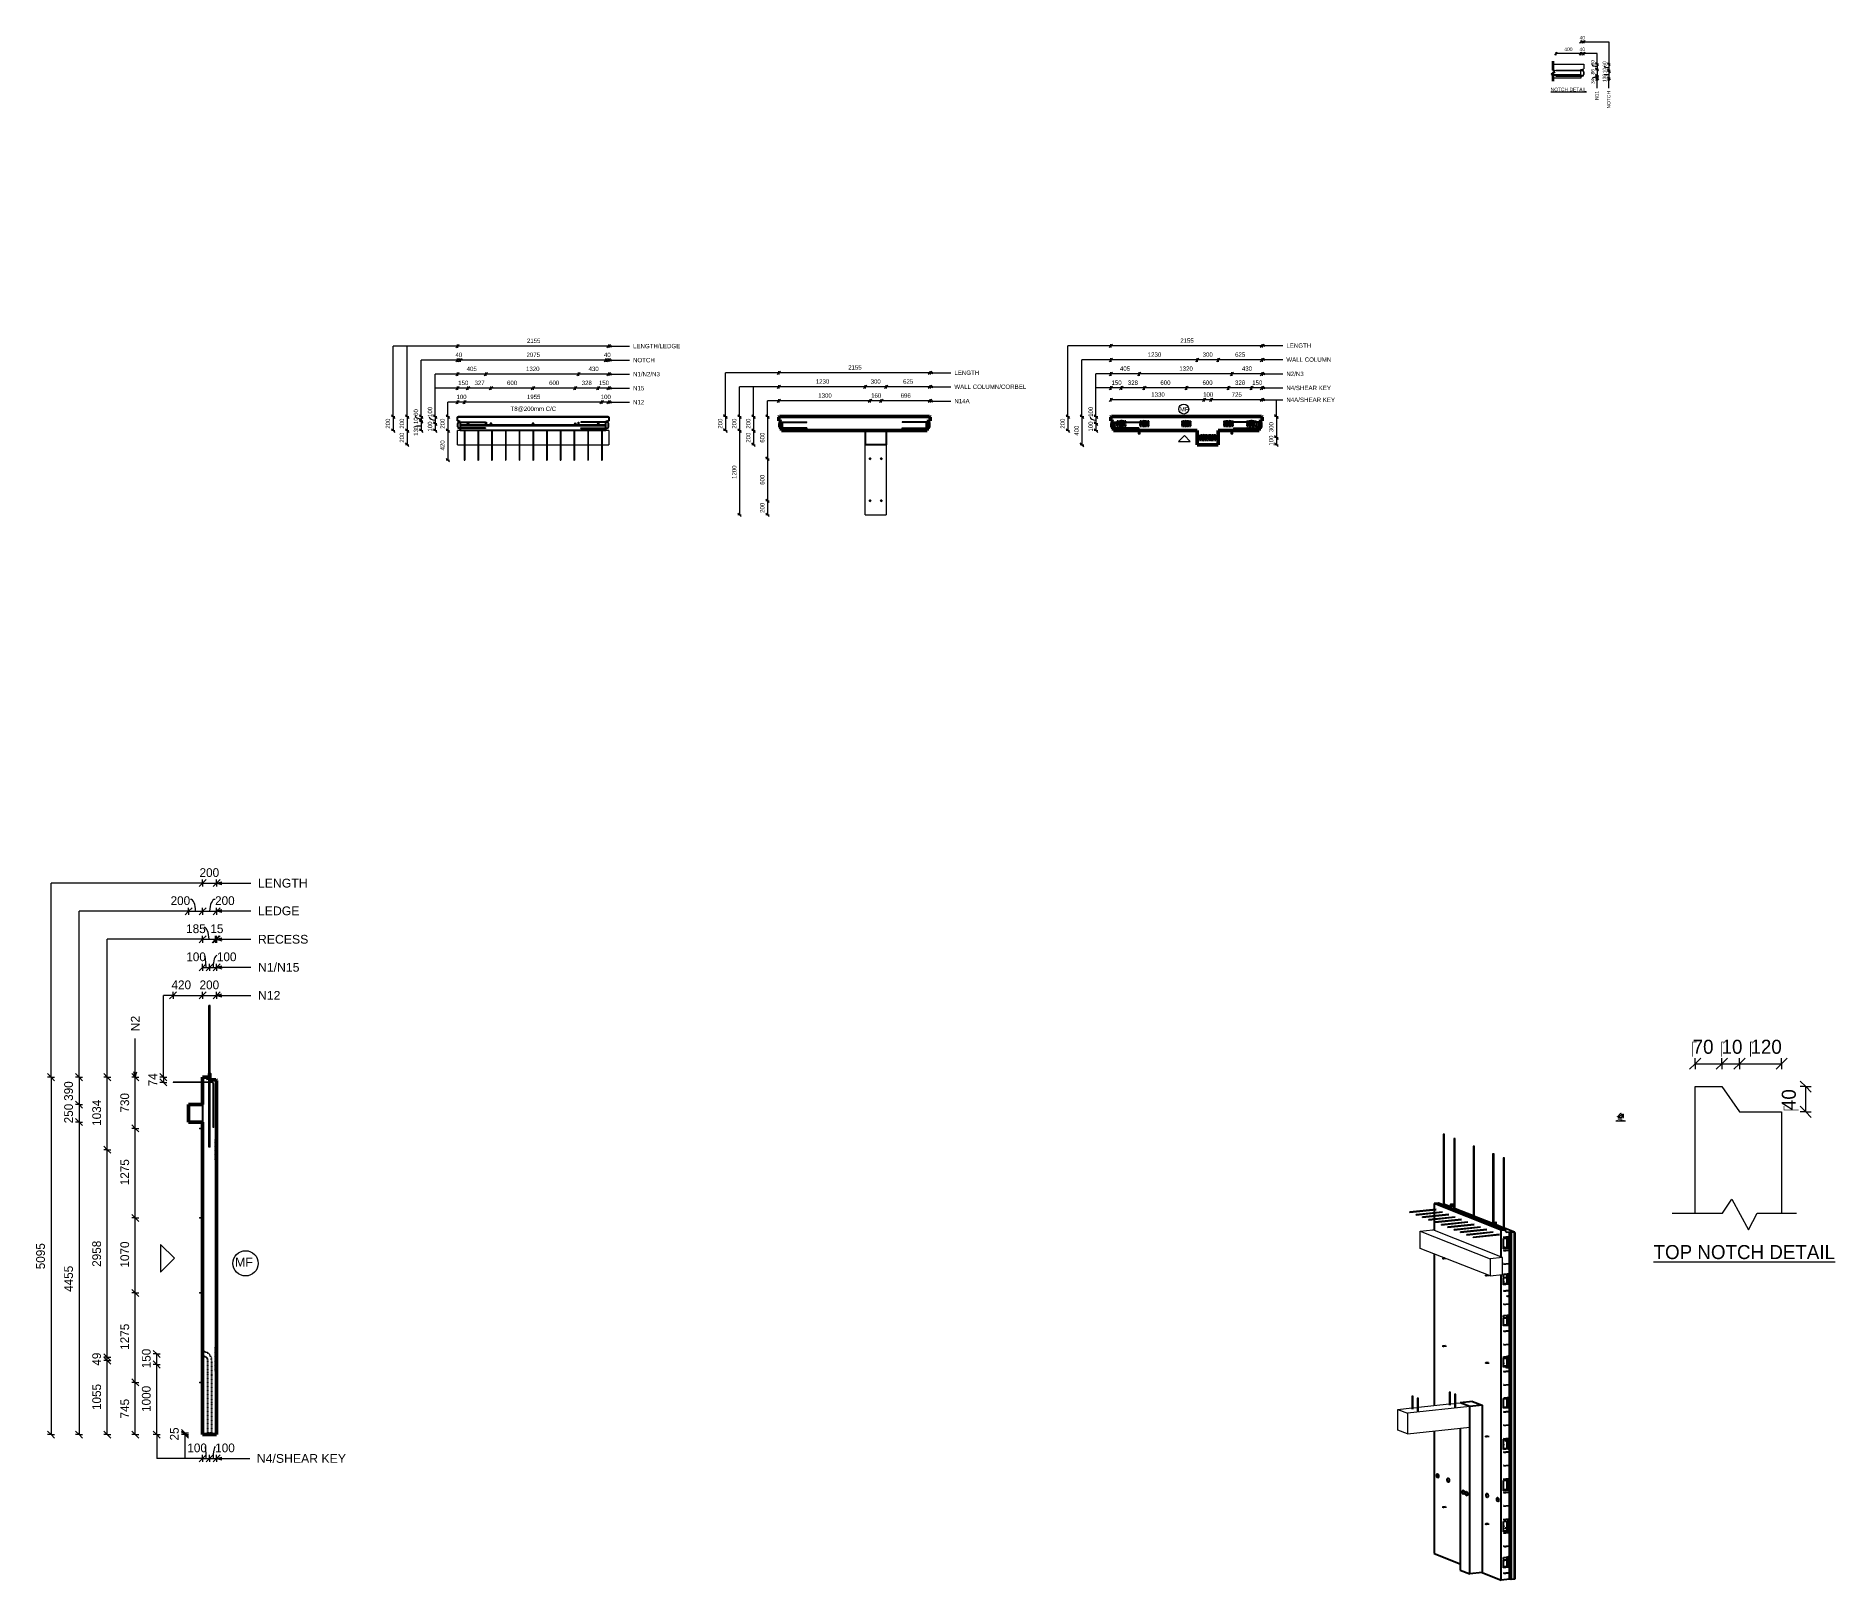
# Model space of a CAD drawing. Header units: millimetres. Extents: x 10540 to 36175, y -3467 to 18539.
import ezdxf

# ---------------------------------------------------------------- set-up
doc = ezdxf.new("R2010")
doc.units = ezdxf.units.MM
doc.linetypes.add('Dash', pattern=[6.36, 3.18, -3.18])
for name, color, linetype, lineweight in [('A-ANNO-DIMS', 211, 'Continuous', 9), ('A-ANNO-DIMS-25', 211, 'Continuous', 9), ('A-ANNO-DIMS-3', 211, 'Continuous', 9), ('A-ANNO-DIMS-50', 211, 'Continuous', 9), ('A-ANNO-DIMS-80', 211, 'Continuous', 9), ('A-DETL', 90, 'Continuous', 18), ('A-DETL-MBND', 5, 'Continuous', 18), ('A-DETL-THIN', 151, 'Continuous', 18), ('A-GENM', 13, 'Continuous', 18), ('A-WALL', 113, 'Continuous', 25), ('A-WALL-HDLN', 110, 'Dash', 25), ('G-ANNO-TEXT', 231, 'Continuous', 9), ('S-BEAM', 12, 'Continuous', 18), ('S-BEAM-HDLN', 1, 'Dash', 18), ('S-RBAR', 171, 'Continuous', 18)]:
    doc.layers.add(name, color=color, linetype=linetype, lineweight=lineweight)
doc.styles.add('Arial', font='arial.ttf', dxfattribs={"height": 125})
doc.styles.add('Arial_1', font='arial.ttf', dxfattribs={"height": 62.5})
doc.styles.add('Arial_2', font='arial.ttf', dxfattribs={"height": 50})
doc.styles.add('Arial_3', font='arial.ttf', dxfattribs={"height": 7.5})
doc.styles.add('Nirmala UI Semilight', font='NirmalaS.ttf', dxfattribs={"height": 125})
doc.styles.add('Nirmala UI Semilight_1', font='NirmalaS.ttf', dxfattribs={"height": 62.5})
doc.styles.add('Nirmala UI Semilight_2', font='NirmalaS.ttf', dxfattribs={"height": 50})
doc.styles.add('Nirmala UI Semilight_3', font='NirmalaS.ttf', dxfattribs={"height": 7.5})
doc.styles.add('Nirmala UI Semilight_4', font='NirmalaS.ttf', dxfattribs={"height": 200})
doc.styles.add('Nirmala UI Semilight_5', font='NirmalaS.ttf', dxfattribs={"height": 200})
doc.dimstyles.new('Arrow_Filled_-_2_5_NI_UI', dxfattribs={"dimscale": 304.8, "dimtxt": 130.920493, "dimasz": 0.328084, "dimexe": 0.164042, "dimexo": 0.0625, "dimgap": 0.164042, "dimtad": 1, "dimdec": 0, "dimzin": 0, "dimdsep": 46, "dimtxsty": 'Nirmala UI Semilight', "dimblk1": 'OBLIQUE', "dimblk2": 'OBLIQUE', "dimsah": 1, "dimcen": 0.09, "dimazin": 0, "dimtfac": 1, "dimtdec": 4, "dimtix": 1, "dimtmove": 2, "dimatfit": 3, "dimfxl": 0.164042, "dimfxlon": 1, "dimtvp": 1, "dimtolj": 1, "dimtzin": 0, "dimarcsym": 2})
doc.dimstyles.new('Arrow_Filled_-_2_5_NI_UI_1', dxfattribs={"dimscale": 304.8, "dimtxt": 130.920493, "dimasz": 0.328084, "dimexe": 0.164042, "dimexo": 0.0625, "dimgap": 0.164042, "dimtad": 1, "dimdec": 0, "dimzin": 0, "dimdsep": 46, "dimtxsty": 'Nirmala UI Semilight', "dimblk1": 'OBLIQUE', "dimblk2": 'OBLIQUE', "dimsah": 1, "dimcen": 0.09, "dimazin": 0, "dimtfac": 1, "dimtdec": 4, "dimtix": 1, "dimtmove": 0, "dimatfit": 3, "dimfxl": 0.164042, "dimfxlon": 1, "dimtvp": 1, "dimtolj": 1, "dimtzin": 0, "dimarcsym": 2})
doc.dimstyles.new('Arrow_Filled_-_2_5_NI_UI_2', dxfattribs={"dimscale": 304.8, "dimtxt": 130.920493, "dimasz": 0.328084, "dimexe": 0.164042, "dimexo": 0.0625, "dimgap": 0.164042, "dimtad": 1, "dimdec": 0, "dimzin": 0, "dimdsep": 46, "dimtxsty": 'Nirmala UI Semilight', "dimblk1": 'OBLIQUE', "dimblk2": 'OBLIQUE', "dimsah": 1, "dimcen": 0.09, "dimazin": 0, "dimtfac": 1, "dimtdec": 4, "dimtix": 1, "dimtmove": 1, "dimatfit": 3, "dimfxl": 0.164042, "dimfxlon": 1, "dimtvp": 1, "dimtolj": 1, "dimtzin": 0, "dimarcsym": 2})
doc.dimstyles.new('Arrow_Filled_-_2_5_NI_UI_3', dxfattribs={"dimscale": 304.8, "dimtxt": 65.460247, "dimasz": 0.164042, "dimexe": 0.082021, "dimexo": 0.0625, "dimgap": 0.082021, "dimtad": 1, "dimdec": 0, "dimzin": 0, "dimdsep": 46, "dimtxsty": 'Nirmala UI Semilight_1', "dimblk1": 'OBLIQUE', "dimblk2": 'OBLIQUE', "dimsah": 1, "dimcen": 0.09, "dimazin": 0, "dimtfac": 1, "dimtdec": 4, "dimtix": 1, "dimtmove": 0, "dimatfit": 3, "dimfxl": 0.082021, "dimfxlon": 1, "dimtvp": 1, "dimtolj": 1, "dimtzin": 0, "dimarcsym": 2})
doc.dimstyles.new('Arrow_Filled_-_2_5_NI_UI_4', dxfattribs={"dimscale": 304.8, "dimtxt": 65.460247, "dimasz": 0.164042, "dimexe": 0.082021, "dimexo": 0.0625, "dimgap": 0.082021, "dimtad": 1, "dimdec": 0, "dimzin": 0, "dimdsep": 46, "dimtxsty": 'Nirmala UI Semilight_1', "dimblk1": 'OBLIQUE', "dimblk2": 'OBLIQUE', "dimsah": 1, "dimcen": 0.09, "dimazin": 0, "dimtfac": 1, "dimtdec": 4, "dimtix": 1, "dimtmove": 1, "dimatfit": 3, "dimfxl": 0.082021, "dimfxlon": 1, "dimtvp": 1, "dimtolj": 1, "dimtzin": 0, "dimarcsym": 2})
doc.dimstyles.new('Arrow_Filled_-_2_5_NI_UI_5', dxfattribs={"dimscale": 304.8, "dimtxt": 7.85523, "dimasz": 0.019685, "dimexe": 0.009843, "dimexo": 0.0625, "dimgap": 0.009843, "dimtad": 1, "dimdec": 0, "dimzin": 0, "dimdsep": 46, "dimtxsty": 'Nirmala UI Semilight_3', "dimblk1": 'OBLIQUE', "dimblk2": 'OBLIQUE', "dimsah": 1, "dimcen": 0.09, "dimazin": 0, "dimtfac": 1, "dimtdec": 4, "dimtix": 1, "dimtmove": 0, "dimatfit": 3, "dimfxl": 0.009843, "dimfxlon": 1, "dimtvp": 1, "dimtolj": 1, "dimtzin": 0, "dimarcsym": 2})
doc.dimstyles.new('Arrow_Filled_-_2_5_NI_UI_6', dxfattribs={"dimscale": 304.8, "dimtxt": 209.472789, "dimasz": 0.524934, "dimexe": 0.262467, "dimexo": 0.0625, "dimgap": 0.262467, "dimtad": 1, "dimdec": 0, "dimzin": 0, "dimdsep": 46, "dimtxsty": 'Nirmala UI Semilight_4', "dimblk1": 'OBLIQUE', "dimblk2": 'OBLIQUE', "dimsah": 1, "dimcen": 0.09, "dimazin": 0, "dimtfac": 1, "dimtdec": 4, "dimtix": 1, "dimtmove": 2, "dimatfit": 3, "dimfxl": 0.262467, "dimfxlon": 1, "dimtvp": 1, "dimtolj": 1, "dimtzin": 0, "dimarcsym": 2})
doc.dimstyles.new('Arrow_Filled_-_2_5_NI_UI_7', dxfattribs={"dimscale": 304.8, "dimtxt": 209.472789, "dimasz": 0.524934, "dimexe": 0.262467, "dimexo": 0.0625, "dimgap": 0.262467, "dimtad": 1, "dimdec": 0, "dimzin": 0, "dimdsep": 46, "dimtxsty": 'Nirmala UI Semilight_4', "dimblk1": 'OBLIQUE', "dimblk2": 'OBLIQUE', "dimsah": 1, "dimcen": 0.09, "dimazin": 0, "dimtfac": 1, "dimtdec": 4, "dimtix": 1, "dimtmove": 0, "dimatfit": 3, "dimfxl": 0.262467, "dimfxlon": 1, "dimtvp": 1, "dimtolj": 1, "dimtzin": 0, "dimarcsym": 2})

msp = doc.modelspace()

# ---------------------------------------------------------------- texts
at = {"layer": 'G-ANNO-TEXT', "color": 7, "attachment_point": 1}
for s, insert, char_height, width, style in [('40', (32535.4, 18538), 50, 91.392, 'Nirmala UI Semilight_2'), ('400', (32318.8, 18374.4), 50, 136.287, 'Nirmala UI Semilight_2'), ('40', (32535.4, 18374.4), 50, 91.392, 'Nirmala UI Semilight_2'), ('\\LNOTCH DETAIL', (32123.1, 17801.3), 50, 622.11, 'Arial_2'), ('\\LTYPICAL CHAMFER DETAIL', (33052.4, 3087.5), 7.5, 166.911, 'Arial_3'), ('\\LTOP NOTCH DETAIL', (33589.3, 1307.2), 200, 2975.864, 'Nirmala UI Semilight_5')]:
    msp.add_mtext(s, dxfattribs=dict(at, insert=insert, char_height=char_height, width=width, style=style))
for s, insert, char_height, width, rotation, style in [('80', (32697, 18120.9), 50, 89.789, 90, 'Nirmala UI Semilight_2'), ('86', (32697, 17989.8), 50, 89.789, 90, 'Nirmala UI Semilight_2'), ('60', (32865.3, 18100.5), 50, 89.789, 90, 'Nirmala UI Semilight_2'), ('10', (32865.3, 18008.1), 50, 76.962, 90, 'Nirmala UI Semilight_2'), ('130', (32865.3, 17881.7), 50, 121.856, 90, 'Nirmala UI Semilight_2'), ('34', (32697, 17854.6), 50, 91.392, 90, 'Nirmala UI Semilight_2'), ('N11', (32756.2, 17627.6), 50, 153.924, 90, 'Arial_2'), ('NOTCH', (32924.6, 17506), 50, 301.435, 90, 'Arial_2'), ('LENGTH/LEDGE', (19047.3, 14150.4), 62.5, 815.717, 0.00066, 'Arial_1'), ('LENGTH', (28356.6, 14157.4), 62.5, 428.903, 0.00066, 'Arial_1'), ('NOTCH', (19047.3, 13950.4), 62.5, 376.793, 0.00066, 'Arial_1'), ('WALL COLUMN', (28356.6, 13957.4), 62.5, 775.633, 0.00066, 'Arial_1'), ('N1/N2/N3', (19047.3, 13750.4), 62.5, 462.975, 0.00066, 'Arial_1'), ('LENGTH', (23625.9, 13770.6), 62.5, 428.903, 0.00066, 'Arial_1'), ('N2/N3', (28356.7, 13753.7), 62.5, 298.629, 0.00066, 'Arial_1'), ('N12', (19047.2, 13350.3), 62.5, 192.405, 0.00066, 'Arial_1'), ('N15', (19047.3, 13550.4), 62.5, 192.405, 0.00066, 'Arial_1'), ('WALL COLUMN/CORBEL', (23625.9, 13570.6), 62.5, 1238.607, 0.00066, 'Arial_1'), ('N14A', (23625.9, 13366.8), 62.5, 262.553, 0.00066, 'Arial_1'), ('N4/SHEAR KEY', (28356.7, 13553.6), 62.5, 767.616, 0.00066, 'Arial_1'), ('N4A/SHEAR KEY', (28356.7, 13384.5), 62.5, 837.763, 0.00066, 'Arial_1'), ('MF', (26837, 13250.6), 62.5, 150.316, 0.00066, 'Arial_1'), ('LENGTH', (13702.9, 6527.8), 125, 857.806, 359.9997, 'Arial'), ('LEDGE', (13702.9, 6132.8), 125, 713.502, 359.9997, 'Arial'), ('RECESS', (13702.9, 5727.8), 125, 865.822, 359.9997, 'Arial'), ('N1/N15', (13702.9, 5327.8), 125, 713.502, 359.9997, 'Arial'), ('N12', (13702.9, 4927.8), 125, 384.81, 359.9997, 'Arial'), ('N2', (11892.6, 4352.4), 125, 268.565, 90, 'Arial'), ('MF', (13378, 1125.7), 125, 300.633, 359.9997, 'Arial'), ('N4/SHEAR KEY', (13686.6, -1671.5), 125, 1535.232, 359.9997, 'Arial')]:
    msp.add_mtext(s, dxfattribs=dict(at, insert=insert, char_height=char_height, width=width, rotation=rotation, style=style))

# ---------------------------------------------------------------- blocks, each defined once
blk = doc.blocks.new('RR spread anchor face based - RR-SA-2_5-200-1726821-Elevation Right1')
at = {"layer": 'A-GENM'}
for p, q in [((12869, -645), (12874, -645)), ((12869, -645), (12869, -655)), ((12874, -655), (12869, -655)), ((12874, -645), (12914, -645)), ((12874, -645), (12874, -655)), ((12914, -655), (12874, -655))]:
    blk.add_line(p, q, dxfattribs=at)
blk = doc.blocks.new('RR spread anchor face based - RR-SA-4_0-180-1726831-Elevation Right1')
at = {"layer": 'A-GENM'}
for p, q in [((12996, 3754), (12994, 3749)), ((12994, 3749), (12994, 3661)), ((13004, 3754), (12996, 3754)), ((13031, 3754), (13024, 3754)), ((13034, 3749), (13031, 3754)), ((13034, 3660), (13034, 3749))]:
    blk.add_line(p, q, dxfattribs=at)
blk = doc.blocks.new('RR spread anchor face based - RR-SA-4_0-180-1726831-Elevation Top')
at = {"layer": 'A-GENM'}
for p, q in [((16534, 12996), (16534, 13030)), ((16534, 12994), (16534, 12996)), ((16534, 12996), (16546, 12996)), ((16546, 12994), (16534, 12994)), ((16535, 13034), (16546, 13034)), ((16535, 13031), (16546, 13031)), ((16546, 13034), (16546, 13031)), ((16546, 13031), (16546, 12996)), ((16546, 12996), (16546, 12994))]:
    blk.add_line(p, q, dxfattribs=at)
blk = doc.blocks.new('RR spread anchor face based - RR-SA-4_0-180-V1-Elevation Top')
at = {"layer": 'A-GENM'}
for p, q in [((17854, 13031), (17854, 13034)), ((17854, 13034), (17866, 13034)), ((17854, 12996), (17854, 13031)), ((17854, 13031), (17866, 13031)), ((17854, 12994), (17854, 12996)), ((17854, 12996), (17866, 12996)), ((17866, 12994), (17854, 12994)), ((17866, 13034), (17866, 13031)), ((17866, 13031), (17866, 12996)), ((17866, 12996), (17866, 12994))]:
    blk.add_line(p, q, dxfattribs=at)
blk = doc.blocks.new('RR spread anchor face based - RR-SA-2_5-200-1726821-Elevation Top2')
at = {"layer": 'A-GENM'}
for p, q in [((16525, 12914), (16525, 12874)), ((16525, 12874), (16527, 12869)), ((16527, 12869), (16552, 12869)), ((16533, 12884), (16533, 12890)), ((16547, 12890), (16547, 12884)), ((16552, 12869), (16555, 12874)), ((16555, 12874), (16555, 12914))]:
    blk.add_line(p, q, dxfattribs=at)
for centre, start, end in [((16540, 12890), 0, 180), ((16540, 12884), 180, 0)]:
    blk.add_arc(centre, 7, start, end, dxfattribs=at)
blk = doc.blocks.new('RR spread anchor face based - RR-SA-2_5-200-2134315-Elevation Top2')
at = {"layer": 'A-GENM'}
for p, q in [((17845, 12914), (17845, 12874)), ((17845, 12874), (17848, 12869)), ((17848, 12869), (17873, 12869)), ((17853, 12884), (17853, 12890)), ((17867, 12890), (17867, 12884)), ((17873, 12869), (17875, 12874)), ((17875, 12874), (17875, 12914))]:
    blk.add_line(p, q, dxfattribs=at)
for centre, start, end in [((17860, 12890), 0, 180), ((17860, 12884), 180, 0)]:
    blk.add_arc(centre, 7, start, end, dxfattribs=at)
blk = doc.blocks.new('RR spread anchor face based - RR-SA-2_5-250-1726823-Elevation Top2')
at = {"layer": 'A-GENM'}
for p, q in [((18170, 13014), (18110, 13014)), ((18282, 13014), (18250, 13014)), ((18250, 12984), (18282, 12984)), ((18271, 13006), (18277, 13006)), ((18277, 12992), (18271, 12992)), ((18293, 13011), (18290, 13013)), ((18290, 12985), (18293, 12986)), ((18293, 12986), (18293, 13011))]:
    blk.add_line(p, q, dxfattribs=at)
for centre, start, end in [((18271, 12999), 90, 270), ((18277, 12999), 45, 90), ((18277, 12999), 270, 315)]:
    blk.add_arc(centre, 7, start, end, dxfattribs=at)
blk = doc.blocks.new('Rebar Bar - Part 1627387233-431004-3D Ortho')
at = {"layer": 'S-RBAR'}
for p, q in [((18681, -878), (18681, -1060)), ((18701, -1060), (18701, -878))]:
    blk.add_line(p, q, dxfattribs=at)
for points in [[(18700, -877, 0), (18698, -877, 0), (18696, -876, 0), (18694, -876, 0), (18691, -876, 0), (18689, -876, 0), (18686, -876, 0), (18684, -876, 0), (18682, -877, 0), (18681, -877, 0), (18681, -878, 0), (18681, -878, 0), (18682, -879, 0)], [(18682, -879, 0), (18683, -879, 0), (18685, -880, 0), (18688, -880, 0), (18690, -880, 0), (18693, -880, 0), (18695, -880, 0), (18698, -880, 0), (18699, -879, 0), (18700, -879, 0), (18701, -878, 0), (18701, -878, 0), (18700, -877, 0)]]:
    blk.add_polyline3d(points, dxfattribs=at)
blk = doc.blocks.new('Rebar Bar - Part 3213142585-431004-3D Ortho')
at = {"layer": 'S-RBAR'}
for p, q in [((19213, -821), (19213, -1003)), ((19233, -1004), (19233, -821))]:
    blk.add_line(p, q, dxfattribs=at)
for points in [[(19232, -820, 0), (19230, -820, 0), (19228, -819, 0), (19226, -819, 0), (19224, -819, 0), (19221, -819, 0), (19218, -819, 0), (19216, -820, 0), (19215, -820, 0), (19214, -820, 0), (19213, -821, 0), (19213, -822, 0), (19214, -822, 0)], [(19214, -822, 0), (19216, -822, 0), (19218, -823, 0), (19220, -823, 0), (19223, -823, 0), (19225, -823, 0), (19228, -823, 0), (19230, -823, 0), (19232, -822, 0), (19233, -822, 0), (19233, -821, 0), (19233, -821, 0), (19232, -820, 0)]]:
    blk.add_polyline3d(points, dxfattribs=at)
blk = doc.blocks.new('Rebar Bar - Part 3213142585-V2-3D Ortho')
at = {"layer": 'S-RBAR'}
for p, q in [((19139, -792), (19139, -974)), ((19159, -974), (19159, -792))]:
    blk.add_line(p, q, dxfattribs=at)
for points in [[(19158, -791, 0), (19157, -791, 0), (19155, -790, 0), (19152, -790, 0), (19150, -790, 0), (19147, -790, 0), (19145, -790, 0), (19142, -790, 0), (19141, -791, 0), (19140, -791, 0), (19139, -792, 0), (19139, -792, 0), (19140, -793, 0)], [(19140, -793, 0), (19142, -793, 0), (19144, -794, 0), (19146, -794, 0), (19149, -794, 0), (19151, -794, 0), (19154, -794, 0), (19156, -793, 0), (19158, -793, 0), (19159, -793, 0), (19159, -792, 0), (19159, -791, 0), (19158, -791, 0)]]:
    blk.add_polyline3d(points, dxfattribs=at)
blk = doc.blocks.new('RR spread anchor face based - RR-SA-2_5-200-1726821-3D Ortho')
at = {"layer": 'A-GENM'}
for p, q in [((19048, -2422), (19045, -2423)), ((19045, -2423), (19057, -2428)), ((19045, -2423), (19045, -2433)), ((19057, -2437), (19045, -2433)), ((19084, -2418), (19048, -2422)), ((19057, -2428), (19062, -2427)), ((19057, -2428), (19057, -2437)), ((19062, -2437), (19057, -2437)), ((19061, -2422), (19067, -2422)), ((19062, -2427), (19098, -2424)), ((19062, -2427), (19062, -2437)), ((19098, -2433), (19062, -2437)), ((19073, -2424), (19068, -2425))]:
    blk.add_line(p, q, dxfattribs=at)
for points in [[(19068, -2425, 0), (19066, -2425, 0), (19064, -2425, 0), (19063, -2425, 0), (19061, -2425, 0), (19060, -2425, 0), (19059, -2424, 0), (19058, -2424, 0), (19058, -2424, 0), (19058, -2423, 0), (19059, -2423, 0), (19060, -2423, 0), (19061, -2422, 0)], [(19067, -2422, 0), (19069, -2422, 0), (19070, -2422, 0), (19072, -2422, 0), (19074, -2422, 0), (19075, -2422, 0), (19076, -2423, 0), (19077, -2423, 0)], [(19077, -2423, 0), (19077, -2424, 0), (19076, -2424, 0), (19075, -2424, 0), (19073, -2424, 0)]]:
    blk.add_polyline3d(points, dxfattribs=at)
blk = doc.blocks.new('Rebar Bar - Part 864883769-431004-3D Ortho')
at = {"layer": 'S-RBAR'}
for p, q in [((19854, 1462), (19480, 1422)), ((19481, 1414), (19855, 1454))]:
    blk.add_line(p, q, dxfattribs=at)
for points in [[(19482, 1418, 0), (19482, 1419, 0), (19482, 1420, 0), (19482, 1420, 0), (19481, 1421, 0), (19481, 1422, 0), (19480, 1422, 0), (19480, 1422, 0), (19479, 1422, 0), (19479, 1422, 0), (19479, 1421, 0), (19478, 1420, 0), (19478, 1419, 0)], [(19478, 1419, 0), (19478, 1418, 0), (19479, 1417, 0), (19479, 1416, 0), (19479, 1415, 0), (19480, 1415, 0), (19480, 1414, 0), (19481, 1414, 0), (19481, 1414, 0), (19482, 1415, 0), (19482, 1416, 0), (19482, 1417, 0), (19482, 1418, 0)]]:
    blk.add_polyline3d(points, dxfattribs=at)
blk = doc.blocks.new('RR spread anchor face based - RR-SA-4_0-180-1726831-3D Ortho')
at = {"layer": 'A-GENM'}
for p, q in [((19159, 1888), (19161, 1893)), ((19159, 1836), (19159, 1888)), ((19165, 1886), (19159, 1888)), ((19161, 1893), (19192, 1896)), ((19161, 1893), (19167, 1891)), ((19167, 1891), (19165, 1886)), ((19165, 1886), (19165, 1833)), ((19198, 1894), (19167, 1891)), ((19174, 1866), (19174, 1870)), ((19185, 1870), (19185, 1874)), ((19190, 1871), (19190, 1868)), ((19192, 1896), (19198, 1894)), ((19200, 1889), (19198, 1894)), ((19200, 1820), (19200, 1889))]:
    blk.add_line(p, q, dxfattribs=at)
for points in [[(19174, 1870, 0), (19175, 1872, 0), (19175, 1874, 0), (19177, 1876, 0), (19178, 1878, 0), (19180, 1879, 0), (19182, 1879, 0), (19184, 1879, 0), (19186, 1879, 0), (19188, 1877, 0), (19189, 1876, 0), (19190, 1874, 0), (19190, 1871, 0)], [(19190, 1868, 0), (19190, 1865, 0), (19189, 1863, 0), (19188, 1861, 0), (19186, 1859, 0), (19184, 1858, 0), (19182, 1858, 0), (19180, 1858, 0), (19178, 1859, 0), (19177, 1860, 0), (19175, 1862, 0), (19175, 1864, 0), (19174, 1866, 0)], [(19177, 1860, 0), (19179, 1861, 0), (19181, 1862, 0), (19182, 1863, 0), (19184, 1865, 0), (19185, 1867, 0), (19185, 1870, 0)], [(19185, 1874, 0), (19185, 1876, 0), (19184, 1878, 0), (19183, 1879, 0)]]:
    blk.add_polyline3d(points, dxfattribs=at)
blk = doc.blocks.new('RR spread anchor face based - RR-SA-4_0-180-V3-3D Ortho')
at = {"layer": 'A-GENM'}
for p, q in [((19769, 1628), (19771, 1633)), ((19769, 1595), (19769, 1628)), ((19774, 1625), (19769, 1628)), ((19771, 1633), (19802, 1636)), ((19771, 1633), (19776, 1630)), ((19776, 1630), (19774, 1625)), ((19774, 1625), (19774, 1593)), ((19807, 1634), (19776, 1630)), ((19784, 1606), (19784, 1609)), ((19794, 1609), (19794, 1613)), ((19800, 1611), (19800, 1607)), ((19802, 1636), (19807, 1634)), ((19810, 1629), (19807, 1634)), ((19810, 1579), (19810, 1629))]:
    blk.add_line(p, q, dxfattribs=at)
for points in [[(19784, 1609, 0), (19784, 1612, 0), (19785, 1614, 0), (19786, 1616, 0), (19788, 1618, 0), (19790, 1619, 0), (19792, 1619, 0), (19794, 1619, 0), (19796, 1618, 0), (19798, 1617, 0), (19799, 1615, 0), (19800, 1613, 0), (19800, 1611, 0)], [(19800, 1607, 0), (19800, 1605, 0), (19799, 1603, 0), (19798, 1601, 0), (19796, 1599, 0), (19794, 1598, 0), (19792, 1598, 0), (19790, 1598, 0), (19788, 1598, 0), (19786, 1600, 0), (19785, 1601, 0), (19784, 1603, 0), (19784, 1606, 0)], [(19786, 1600, 0), (19788, 1600, 0), (19790, 1601, 0), (19792, 1603, 0), (19793, 1605, 0), (19794, 1607, 0), (19794, 1609, 0)], [(19794, 1613, 0), (19794, 1616, 0), (19793, 1618, 0), (19793, 1619, 0)]]:
    blk.add_polyline3d(points, dxfattribs=at)
blk = doc.blocks.new('Rebar Bar - Part 1026889929-431004-3D Ortho')
at = {"layer": 'S-RBAR'}
for p, q in [((19052, 2886), (19052, 1878)), ((19072, 1870), (19072, 2886))]:
    blk.add_line(p, q, dxfattribs=at)
for points in [[(19071, 2886, 0), (19069, 2887, 0), (19067, 2887, 0), (19065, 2887, 0), (19062, 2888, 0), (19060, 2888, 0), (19057, 2887, 0), (19055, 2887, 0), (19053, 2887, 0), (19052, 2886, 0), (19052, 2886, 0), (19052, 2885, 0), (19053, 2885, 0)], [(19053, 2885, 0), (19055, 2884, 0), (19057, 2884, 0), (19059, 2884, 0), (19061, 2883, 0), (19064, 2884, 0), (19066, 2884, 0), (19069, 2884, 0), (19070, 2884, 0), (19071, 2885, 0), (19072, 2885, 0), (19072, 2886, 0), (19071, 2886, 0)]]:
    blk.add_polyline3d(points, dxfattribs=at)
blk = doc.blocks.new('Rebar Bar - Part 1965062298-431004-3D Ortho')
at = {"layer": 'S-RBAR'}
for p, q in [((19908, 2547), (19908, 1540)), ((19928, 1532), (19928, 2547))]:
    blk.add_line(p, q, dxfattribs=at)
for points in [[(19927, 2548, 0), (19926, 2549, 0), (19924, 2549, 0), (19921, 2549, 0), (19919, 2549, 0), (19916, 2549, 0), (19914, 2549, 0), (19912, 2549, 0), (19910, 2548, 0), (19909, 2548, 0), (19908, 2547, 0), (19909, 2547, 0), (19909, 2546, 0)], [(19909, 2546, 0), (19911, 2546, 0), (19913, 2546, 0), (19915, 2545, 0), (19918, 2545, 0), (19920, 2545, 0), (19923, 2546, 0), (19925, 2546, 0), (19927, 2546, 0), (19928, 2547, 0), (19928, 2547, 0), (19928, 2548, 0), (19927, 2548, 0)]]:
    blk.add_polyline3d(points, dxfattribs=at)
blk = doc.blocks.new('Rebar Bar - Part 1814174108-431004-3D Ortho')
at = {"layer": 'S-RBAR'}
for p, q in [((19203, 2826), (19203, 1818)), ((19223, 1810), (19223, 2826))]:
    blk.add_line(p, q, dxfattribs=at)
for points in [[(19222, 2827, 0), (19220, 2827, 0), (19218, 2828, 0), (19216, 2828, 0), (19213, 2828, 0), (19211, 2828, 0), (19208, 2828, 0), (19206, 2827, 0), (19204, 2827, 0), (19203, 2827, 0), (19203, 2826, 0), (19203, 2825, 0), (19204, 2825, 0)], [(19204, 2825, 0), (19205, 2825, 0), (19207, 2824, 0), (19210, 2824, 0), (19212, 2824, 0), (19215, 2824, 0), (19217, 2824, 0), (19220, 2824, 0), (19221, 2825, 0), (19222, 2825, 0), (19223, 2826, 0), (19223, 2826, 0), (19222, 2827, 0)]]:
    blk.add_polyline3d(points, dxfattribs=at)
blk = doc.blocks.new('Rebar Bar - Part 1814174108-V4-3D Ortho')
at = {"layer": 'S-RBAR'}
for p, q in [((19757, 2607), (19757, 1600)), ((19777, 1633), (19777, 2607))]:
    blk.add_line(p, q, dxfattribs=at)
for points in [[(19776, 2608, 0), (19774, 2609, 0), (19772, 2609, 0), (19770, 2609, 0), (19767, 2609, 0), (19765, 2609, 0), (19762, 2609, 0), (19760, 2609, 0), (19758, 2608, 0), (19757, 2608, 0), (19757, 2607, 0), (19757, 2607, 0), (19758, 2606, 0)], [(19758, 2606, 0), (19759, 2606, 0), (19761, 2605, 0), (19764, 2605, 0), (19766, 2605, 0), (19769, 2605, 0), (19771, 2605, 0), (19774, 2606, 0), (19775, 2606, 0), (19776, 2607, 0), (19777, 2607, 0), (19777, 2608, 0), (19776, 2608, 0)]]:
    blk.add_polyline3d(points, dxfattribs=at)
blk = doc.blocks.new('RR spread anchor face based - RR-SA-2_5-200-V5-3D Ortho')
at = {"layer": 'A-GENM'}
for p, q in [((19048, 1121), (19045, 1120)), ((19045, 1120), (19057, 1115)), ((19045, 1120), (19045, 1110)), ((19057, 1105), (19045, 1110)), ((19072, 1123), (19048, 1121)), ((19057, 1115), (19062, 1115)), ((19057, 1115), (19057, 1105)), ((19062, 1105), (19057, 1105)), ((19061, 1120), (19067, 1121)), ((19062, 1115), (19086, 1118)), ((19062, 1115), (19062, 1105)), ((19098, 1109), (19062, 1105)), ((19073, 1118), (19068, 1118))]:
    blk.add_line(p, q, dxfattribs=at)
for points in [[(19068, 1118, 0), (19066, 1118, 0), (19064, 1118, 0), (19063, 1118, 0), (19061, 1118, 0), (19060, 1118, 0), (19059, 1118, 0), (19058, 1119, 0), (19058, 1119, 0), (19058, 1119, 0), (19059, 1120, 0), (19060, 1120, 0), (19061, 1120, 0)], [(19067, 1121, 0), (19069, 1121, 0), (19070, 1121, 0), (19072, 1121, 0), (19074, 1121, 0), (19075, 1121, 0), (19076, 1120, 0), (19077, 1120, 0)], [(19077, 1120, 0), (19077, 1119, 0), (19076, 1119, 0), (19075, 1119, 0), (19073, 1118, 0)]]:
    blk.add_polyline3d(points, dxfattribs=at)
blk = doc.blocks.new('Rebar Bar - Part 1534017773-431004-3D Ortho')
at = {"layer": 'S-RBAR'}
for p, q in [((19907, 1422), (19916, 1418)), ((19919, 1426), (19910, 1430))]:
    blk.add_line(p, q, dxfattribs=at)
blk = doc.blocks.new('Rebar Bar - Part 2227165887-431004-3D Ortho')
at = {"layer": 'S-RBAR'}
for points in [[(19916, 1418, 0), (19917, 1418, 0), (19917, 1418, 0), (19918, 1418, 0), (19919, 1418, 0), (19919, 1417, 0), (19920, 1417, 0), (19920, 1417, 0), (19921, 1417, 0), (19922, 1417, 0), (19922, 1417, 0), (19923, 1417, 0), (19924, 1417, 0), (19924, 1416, 0), (19925, 1416, 0), (19926, 1416, 0), (19927, 1416, 0), (19927, 1416, 0), (19928, 1416, 0), (19929, 1416, 0), (19930, 1416, 0), (19931, 1416, 0), (19931, 1416, 0), (19932, 1416, 0), (19933, 1416, 0), (19934, 1416, 0), (19935, 1416, 0), (19935, 1416, 0), (19936, 1416, 0), (19937, 1416, 0), (19938, 1416, 0), (19939, 1416, 0), (19940, 1416, 0), (19940, 1416, 0), (19941, 1416, 0), (19942, 1416, 0), (19943, 1416, 0), (19944, 1416, 0), (19944, 1416, 0), (19945, 1416, 0), (19945, 1416, 0)], [(19919, 1426, 0), (19920, 1426, 0), (19920, 1426, 0), (19920, 1425, 0), (19921, 1425, 0), (19921, 1425, 0), (19922, 1425, 0), (19922, 1425, 0), (19923, 1425, 0), (19923, 1425, 0), (19924, 1425, 0), (19924, 1425, 0), (19925, 1424, 0), (19925, 1424, 0), (19926, 1424, 0), (19927, 1424, 0), (19927, 1424, 0), (19928, 1424, 0), (19929, 1424, 0), (19929, 1424, 0), (19930, 1424, 0), (19931, 1424, 0), (19932, 1424, 0), (19932, 1424, 0), (19933, 1424, 0), (19934, 1424, 0), (19935, 1424, 0), (19935, 1424, 0), (19936, 1424, 0), (19937, 1424, 0), (19938, 1424, 0), (19939, 1424, 0), (19939, 1424, 0), (19940, 1424, 0), (19941, 1424, 0), (19942, 1424, 0), (19942, 1424, 0), (19943, 1424, 0), (19944, 1424, 0), (19944, 1424, 0), (19944, 1424, 0)]]:
    blk.add_polyline3d(points, dxfattribs=at)
blk = doc.blocks.new('Rebar Bar - Part 3241041724-431004-3D Ortho')
at = {"layer": 'S-RBAR'}
for p, q in [((19985, 1429), (19944, 1424)), ((19945, 1416), (19986, 1421))]:
    blk.add_line(p, q, dxfattribs=at)
blk = doc.blocks.new('Rebar Bar - Part 2227165887-V6-3D Ortho')
at = {"layer": 'S-RBAR'}
for points in [[(19994, 1430, 0), (19993, 1430, 0), (19993, 1430, 0), (19993, 1430, 0), (19993, 1430, 0), (19993, 1430, 0), (19993, 1430, 0), (19992, 1430, 0), (19992, 1430, 0), (19992, 1430, 0), (19991, 1430, 0), (19991, 1429, 0), (19990, 1429, 0), (19990, 1429, 0), (19989, 1429, 0), (19989, 1429, 0), (19988, 1429, 0), (19987, 1429, 0), (19987, 1429, 0), (19986, 1429, 0), (19985, 1429, 0), (19985, 1429, 0)], [(19996, 1434, 0), (19996, 1434, 0), (19997, 1433, 0), (19997, 1433, 0), (19998, 1433, 0), (19998, 1433, 0), (19999, 1432, 0), (19999, 1432, 0), (19999, 1431, 0), (20000, 1431, 0), (20000, 1430, 0), (20001, 1429, 0), (20001, 1428, 0), (20001, 1427, 0), (20000, 1426, 0), (20000, 1426, 0), (19999, 1425, 0), (19999, 1425, 0), (19999, 1424, 0), (19998, 1424, 0), (19998, 1424, 0), (19997, 1423, 0), (19997, 1423, 0), (19996, 1423, 0), (19996, 1423, 0), (19995, 1422, 0), (19995, 1422, 0), (19994, 1422, 0), (19994, 1422, 0), (19993, 1422, 0), (19993, 1422, 0), (19992, 1422, 0), (19991, 1421, 0), (19991, 1421, 0), (19990, 1421, 0), (19989, 1421, 0), (19989, 1421, 0), (19988, 1421, 0), (19987, 1421, 0), (19986, 1421, 0), (19986, 1421, 0)], [(19993, 1426, 0), (19993, 1426, 0), (19993, 1426, 0), (19993, 1426, 0)]]:
    blk.add_polyline3d(points, dxfattribs=at)
blk = doc.blocks.new('Rebar Bar - Part 3098984773-431004-3D Ortho')
at = {"layer": 'S-RBAR'}
for p, q in [((19983, 1430), (19987, 1429)), ((19996, 1434), (19986, 1438))]:
    blk.add_line(p, q, dxfattribs=at)
blk = doc.blocks.new('Rebar Bar - Part 1534017773-V7-3D Ortho')
at = {"layer": 'S-RBAR'}
for p, q in [((19907, 1039), (19916, 1035)), ((19919, 1042), (19910, 1046))]:
    blk.add_line(p, q, dxfattribs=at)
blk = doc.blocks.new('Rebar Bar - Part 3098984773-V8-3D Ortho')
at = {"layer": 'S-RBAR'}
for p, q in [((19981, 856), (19987, 854)), ((19996, 859), (19986, 863))]:
    blk.add_line(p, q, dxfattribs=at)
blk = doc.blocks.new('Rebar Bar - Part 3098984773-V9-3D Ortho')
at = {"layer": 'S-RBAR'}
for p, q in [((19981, -868), (19987, -871)), ((19996, -866), (19986, -862))]:
    blk.add_line(p, q, dxfattribs=at)
blk = doc.blocks.new('RR spread anchor face based - RR-SA-2_5-200-2134315-3D Ortho')
at = {"layer": 'A-GENM'}
for p, q in [((19658, -2663), (19655, -2664)), ((19655, -2664), (19666, -2668)), ((19655, -2673), (19655, -2664)), ((19666, -2678), (19655, -2673)), ((19694, -2659), (19658, -2663)), ((19666, -2668), (19672, -2668)), ((19666, -2678), (19666, -2668)), ((19672, -2678), (19666, -2678)), ((19671, -2663), (19676, -2663)), ((19672, -2668), (19707, -2664)), ((19672, -2668), (19672, -2678)), ((19707, -2674), (19672, -2678)), ((19683, -2665), (19678, -2666))]:
    blk.add_line(p, q, dxfattribs=at)
for points in [[(19678, -2666, 0), (19676, -2666, 0), (19674, -2666, 0), (19672, -2666, 0), (19671, -2666, 0), (19669, -2665, 0), (19668, -2665, 0), (19667, -2665, 0), (19667, -2664, 0), (19668, -2664, 0), (19668, -2664, 0), (19670, -2663, 0), (19671, -2663, 0)], [(19676, -2663, 0), (19678, -2662, 0), (19680, -2662, 0), (19682, -2662, 0), (19683, -2663, 0), (19685, -2663, 0), (19686, -2663, 0), (19686, -2664, 0)], [(19687, -2664, 0), (19686, -2664, 0), (19686, -2665, 0), (19684, -2665, 0), (19683, -2665, 0)]]:
    blk.add_polyline3d(points, dxfattribs=at)
blk = doc.blocks.new('RR spread anchor face based - RR-SA-2_5-200-V10-3D Ortho')
at = {"layer": 'A-GENM'}
for p, q in [((19658, 880), (19655, 879)), ((19655, 879), (19666, 875)), ((19655, 869), (19655, 879)), ((19666, 865), (19655, 869)), ((19682, 883), (19658, 880)), ((19666, 875), (19672, 875)), ((19666, 865), (19666, 875)), ((19672, 865), (19666, 865)), ((19671, 880), (19676, 880)), ((19672, 875), (19696, 877)), ((19672, 875), (19672, 865)), ((19707, 869), (19672, 865)), ((19683, 878), (19678, 877))]:
    blk.add_line(p, q, dxfattribs=at)
for points in [[(19678, 877, 0), (19676, 877, 0), (19674, 877, 0), (19672, 877, 0), (19671, 877, 0), (19669, 877, 0), (19668, 878, 0), (19667, 878, 0), (19667, 878, 0), (19668, 879, 0), (19668, 879, 0), (19670, 879, 0), (19671, 880, 0)], [(19676, 880, 0), (19678, 880, 0), (19680, 880, 0), (19682, 880, 0), (19683, 880, 0), (19685, 880, 0), (19686, 880, 0), (19686, 879, 0)], [(19687, 879, 0), (19686, 878, 0), (19686, 878, 0), (19684, 878, 0), (19683, 878, 0)]]:
    blk.add_polyline3d(points, dxfattribs=at)
blk = doc.blocks.new('RR spread anchor face based - RR-SA-2_5-250-1726823-3D Ortho')
at = {"layer": 'A-GENM'}
for p, q in [((19943, -431), (19960, -438)), ((19960, -448), (19943, -441)), ((19962, -435), (19959, -434)), ((19960, -438), (19964, -439)), ((19960, -448), (19960, -438)), ((19964, -448), (19960, -448)), ((19964, -439), (19987, -436)), ((19964, -439), (19964, -448)), ((19987, -446), (19964, -448)), ((19987, -435), (19969, -428)), ((19972, -433), (19975, -434)), ((19975, -434), (19975, -434)), ((19987, -436), (19987, -435)), ((19987, -436), (19987, -446))]:
    blk.add_line(p, q, dxfattribs=at)
for points in [[(19959, -434, 0), (19959, -434, 0), (19959, -433, 0), (19959, -433, 0), (19960, -433, 0), (19961, -432, 0), (19962, -432, 0), (19964, -432, 0), (19966, -432, 0), (19968, -432, 0), (19969, -432, 0), (19971, -433, 0), (19972, -433, 0)], [(19975, -435, 0), (19975, -435, 0), (19974, -435, 0), (19973, -436, 0), (19972, -436, 0), (19970, -436, 0), (19968, -436, 0), (19966, -436, 0), (19965, -436, 0), (19963, -436, 0), (19962, -435, 0)]]:
    blk.add_polyline3d(points, dxfattribs=at)
blk = doc.blocks.new('RR spread anchor face based - RR-SA-2_5-250-V11-3D Ortho')
at = {"layer": 'A-GENM'}
for p, q in [((19931, -1474), (19960, -1485)), ((19960, -1495), (19931, -1484)), ((19939, -1473), (19938, -1473)), ((19942, -1474), (19939, -1473)), ((19950, -1472), (19951, -1472)), ((19951, -1472), (19954, -1473)), ((19954, -1473), (19955, -1473)), ((19987, -1482), (19958, -1471)), ((19962, -1482), (19959, -1481)), ((19960, -1485), (19964, -1486)), ((19960, -1495), (19960, -1485)), ((19964, -1496), (19960, -1495)), ((19964, -1486), (19987, -1483)), ((19964, -1486), (19964, -1496)), ((19987, -1493), (19964, -1496)), ((19972, -1480), (19975, -1481)), ((19975, -1481), (19975, -1481)), ((19987, -1483), (19987, -1482)), ((19987, -1483), (19987, -1493))]:
    blk.add_line(p, q, dxfattribs=at)
for points in [[(19955, -1474, 0), (19955, -1474, 0), (19954, -1474, 0), (19953, -1475, 0), (19951, -1475, 0), (19949, -1475, 0), (19948, -1475, 0), (19946, -1475, 0), (19944, -1475, 0), (19943, -1475, 0), (19942, -1474, 0)], [(19959, -1481, 0), (19959, -1481, 0), (19959, -1481, 0), (19959, -1480, 0), (19960, -1480, 0), (19961, -1480, 0), (19962, -1479, 0), (19964, -1479, 0), (19966, -1479, 0), (19968, -1479, 0), (19969, -1479, 0), (19971, -1480, 0), (19972, -1480, 0)], [(19975, -1482, 0), (19975, -1482, 0), (19974, -1483, 0), (19973, -1483, 0), (19972, -1483, 0), (19970, -1483, 0), (19968, -1483, 0), (19966, -1483, 0), (19965, -1483, 0), (19963, -1483, 0), (19962, -1482, 0)]]:
    blk.add_polyline3d(points, dxfattribs=at)
blk = doc.blocks.new('Rebar Bar - Part 776176355-431004-3D Ortho')
at = {"layer": 'S-RBAR'}
blk.add_polyline3d([(19920, 1284, 0), (19922, 1284, 0), (19923, 1284, 0), (19924, 1284, 0), (19926, 1285, 0), (19927, 1285, 0), (19927, 1285, 0)], dxfattribs=at)
blk = doc.blocks.new('Rebar Bar - Part 776176355-V12-3D Ortho')
at = {"layer": 'S-RBAR'}
for points in [[(18983, -1981, 0), (18983, -1981, 0), (18982, -1981, 0), (18981, -1980, 0), (18981, -1980, 0), (18980, -1980, 0), (18979, -1979, 0), (18979, -1978, 0), (18978, -1978, 0)], [(18984, -1973, 0), (18984, -1973, 0), (18985, -1973, 0), (18985, -1973, 0), (18985, -1973, 0), (18985, -1974, 0)], [(18984, -1976, 0), (18985, -1975, 0), (18985, -1975, 0)]]:
    blk.add_polyline3d(points, dxfattribs=at)
blk = doc.blocks.new('Rebar Bar - Part 2031897438-431004-3D Ortho')
at = {"layer": 'S-RBAR'}
for p, q in [((18986, -1982), (18987, -1983)), ((19137, -2042), (19138, -2042))]:
    blk.add_line(p, q, dxfattribs=at)
blk = doc.blocks.new('DIMBLOCK1-Elevation Right1')
at = {"layer": 'A-ANNO-DIMS-50'}
for p, q in [((12494, 4865), (12544, 4915)), ((12494, 4865), (12494, 4915)), ((12914, 4865), (12964, 4915)), ((12914, 4865), (12914, 4915)), ((12494, 4865), (12444, 4815)), ((12494, 4865), (12914, 4865)), ((12494, 4865), (12494, 4815)), ((12914, 4865), (12864, 4815)), ((12914, 4865), (12914, 4815))]:
    blk.add_line(p, q, dxfattribs=at)
at = {"layer": 'A-ANNO-DIMS-50', "color": 0, "insert": (12471, 5078), "char_height": 125, "width": 345.63, "attachment_point": 1, "line_spacing_factor": 1.142579, "style": 'Nirmala UI Semilight'}
blk.add_mtext('420', dxfattribs=at)
blk = doc.blocks.new('_Oblique')
at = {"color": 0, "linetype": 'ByBlock', "lineweight": -2}
blk.add_line((-0.5, -0.5), (0.5, 0.5), dxfattribs=at)
blk = doc.blocks.new('DIMBLOCK2-Elevation Right1')
at = {"layer": 'A-ANNO-DIMS-50'}
for p, q in [((12914, 4865), (12964, 4915)), ((12914, 4865), (12914, 4915)), ((13114, 4865), (13164, 4915)), ((13114, 4865), (13114, 4915)), ((12914, 4865), (12864, 4815)), ((12914, 4865), (13114, 4865)), ((12914, 4865), (12914, 4815)), ((13114, 4865), (13064, 4815)), ((13114, 4865), (13114, 4815))]:
    blk.add_line(p, q, dxfattribs=at)
at = {"layer": 'A-ANNO-DIMS-50', "color": 0, "insert": (12871, 5078), "char_height": 125, "width": 342.77, "attachment_point": 1, "line_spacing_factor": 1.142579, "style": 'Nirmala UI Semilight'}
blk.add_mtext('200', dxfattribs=at)
blk = doc.blocks.new('DIMBLOCK3-Elevation Right1')
at = {"layer": 'A-ANNO-DIMS-50'}
for p, q in [((12355, 3700), (12305, 3750)), ((12355, 3700), (12305, 3700)), ((12355, 3626), (12305, 3676)), ((12355, 3626), (12305, 3626)), ((12355, 3700), (12355, 3626)), ((12355, 3700), (12405, 3650)), ((12355, 3700), (12405, 3700)), ((12355, 3626), (12405, 3576)), ((12355, 3626), (12405, 3626))]:
    blk.add_line(p, q, dxfattribs=at)
at = {"layer": 'A-ANNO-DIMS-50', "color": 0, "insert": (12142, 3569), "char_height": 125, "width": 225.66, "attachment_point": 1, "rotation": 90, "line_spacing_factor": 1.142579, "style": 'Nirmala UI Semilight'}
blk.add_mtext('74', dxfattribs=at)
blk = doc.blocks.new('DIMBLOCK4-Elevation Right1')
at = {"layer": 'A-ANNO-DIMS-50'}
for p, q in [((12914, 5265), (12864, 5215)), ((12914, 5265), (12964, 5315)), ((12914, 5265), (12914, 5315)), ((12914, 5265), (13014, 5265)), ((12914, 5265), (12914, 5215)), ((13014, 5265), (12964, 5215)), ((13014, 5265), (13064, 5315)), ((13014, 5265), (13014, 5315)), ((13014, 5265), (13014, 5215))]:
    blk.add_line(p, q, dxfattribs=at)
blk.add_ellipse((12939, 5265), major_axis=(0, 169), ratio=0.147769, start_param=4.712389, end_param=6.283185, dxfattribs=at)
at = {"layer": 'A-ANNO-DIMS-50', "color": 0, "insert": (12682, 5478), "char_height": 125, "width": 308.5, "attachment_point": 1, "line_spacing_factor": 1.142579, "style": 'Nirmala UI Semilight'}
blk.add_mtext('100', dxfattribs=at)
blk = doc.blocks.new('DIMBLOCK5-Elevation Right1')
at = {"layer": 'A-ANNO-DIMS-50'}
for p, q in [((13014, 5265), (12964, 5215)), ((13014, 5265), (13064, 5315)), ((13014, 5265), (13014, 5315)), ((13014, 5265), (13114, 5265)), ((13014, 5265), (13014, 5215)), ((13114, 5265), (13064, 5215)), ((13114, 5265), (13164, 5315)), ((13114, 5265), (13114, 5315)), ((13114, 5265), (13114, 5215))]:
    blk.add_line(p, q, dxfattribs=at)
blk.add_ellipse((13118, 5265), major_axis=(0, 169), ratio=0.319166, start_param=0, end_param=1.570796, dxfattribs=at)
at = {"layer": 'A-ANNO-DIMS-50', "color": 0, "insert": (13118, 5478), "char_height": 125, "width": 308.5, "attachment_point": 1, "line_spacing_factor": 1.142579, "style": 'Nirmala UI Semilight'}
blk.add_mtext('100', dxfattribs=at)
blk = doc.blocks.new('DIMBLOCK6-Elevation Right1')
at = {"layer": 'A-ANNO-DIMS-50'}
for p, q in [((12914, 5665), (12864, 5615)), ((12914, 5665), (12964, 5715)), ((12914, 5665), (12914, 5715)), ((12914, 5665), (13099, 5665)), ((12914, 5665), (12914, 5615)), ((13099, 5665), (13049, 5615)), ((13099, 5665), (13149, 5715)), ((13099, 5665), (13099, 5715)), ((13099, 5665), (13099, 5615))]:
    blk.add_line(p, q, dxfattribs=at)
blk.add_ellipse((12937, 5665), major_axis=(0, 169), ratio=0.408782, start_param=4.712389, end_param=6.283185, dxfattribs=at)
at = {"layer": 'A-ANNO-DIMS-50', "color": 0, "insert": (12680, 5878), "char_height": 125, "width": 308.5, "attachment_point": 1, "line_spacing_factor": 1.142579, "style": 'Nirmala UI Semilight'}
blk.add_mtext('185', dxfattribs=at)
blk = doc.blocks.new('DIMBLOCK7-Elevation Right1')
at = {"layer": 'A-ANNO-DIMS-50'}
for p, q in [((13099, 5665), (13049, 5615)), ((13114, 5665), (13064, 5615)), ((13099, 5665), (13149, 5715)), ((13099, 5665), (13099, 5715)), ((13099, 5665), (13114, 5665)), ((13099, 5665), (13099, 5615)), ((13114, 5665), (13164, 5715)), ((13114, 5665), (13114, 5715)), ((13114, 5665), (13114, 5615))]:
    blk.add_line(p, q, dxfattribs=at)
at = {"layer": 'A-ANNO-DIMS-50', "color": 0, "insert": (13025, 5878), "char_height": 125, "width": 194.24, "attachment_point": 1, "line_spacing_factor": 1.142579, "style": 'Nirmala UI Semilight'}
blk.add_mtext('15', dxfattribs=at)
blk = doc.blocks.new('DIMBLOCK8-Elevation Right1')
at = {"layer": 'A-ANNO-DIMS-50'}
for p, q in [((12714, 6065), (12664, 6015)), ((12714, 6065), (12764, 6115)), ((12714, 6065), (12714, 6115)), ((12714, 6065), (12914, 6065)), ((12714, 6065), (12714, 6015)), ((12914, 6065), (12864, 6015)), ((12914, 6065), (12964, 6115)), ((12914, 6065), (12914, 6115)), ((12914, 6065), (12914, 6015))]:
    blk.add_line(p, q, dxfattribs=at)
blk.add_ellipse((12744, 6065), major_axis=(0, 169), ratio=0.413184, start_param=4.712389, end_param=6.283185, dxfattribs=at)
at = {"layer": 'A-ANNO-DIMS-50', "color": 0, "insert": (12458, 6278), "char_height": 125, "width": 342.77, "attachment_point": 1, "line_spacing_factor": 1.142579, "style": 'Nirmala UI Semilight'}
blk.add_mtext('200', dxfattribs=at)
blk = doc.blocks.new('DIMBLOCK9-Elevation Right1')
at = {"layer": 'A-ANNO-DIMS-50'}
for p, q in [((12914, 6065), (12864, 6015)), ((12914, 6065), (12964, 6115)), ((12914, 6065), (12914, 6115)), ((12914, 6065), (13114, 6065)), ((12914, 6065), (12914, 6015)), ((13114, 6065), (13064, 6015)), ((13114, 6065), (13164, 6115)), ((13114, 6065), (13114, 6115)), ((13114, 6065), (13114, 6015))]:
    blk.add_line(p, q, dxfattribs=at)
blk.add_ellipse((13092, 6065), major_axis=(0, 169), ratio=0.460318, start_param=0, end_param=1.570796, dxfattribs=at)
at = {"layer": 'A-ANNO-DIMS-50', "color": 0, "insert": (13092, 6278), "char_height": 125, "width": 342.77, "attachment_point": 1, "line_spacing_factor": 1.142579, "style": 'Nirmala UI Semilight'}
blk.add_mtext('200', dxfattribs=at)
blk = doc.blocks.new('DIMBLOCK10-Elevation Right1')
at = {"layer": 'A-ANNO-DIMS-50'}
for p, q in [((12914, 6465), (12864, 6415)), ((12914, 6465), (12964, 6515)), ((12914, 6465), (12914, 6515)), ((12914, 6465), (13114, 6465)), ((12914, 6465), (12914, 6415)), ((13114, 6465), (13064, 6415)), ((13114, 6465), (13164, 6515)), ((13114, 6465), (13114, 6515)), ((13114, 6465), (13114, 6415))]:
    blk.add_line(p, q, dxfattribs=at)
at = {"layer": 'A-ANNO-DIMS-50', "color": 0, "insert": (12871, 6678), "char_height": 125, "width": 342.77, "attachment_point": 1, "line_spacing_factor": 1.142579, "style": 'Nirmala UI Semilight'}
blk.add_mtext('200', dxfattribs=at)
blk = doc.blocks.new('DIMBLOCK11-Elevation Right1')
at = {"layer": 'A-ANNO-DIMS-50'}
for p, q in [((11955, -650), (11905, -600)), ((11955, -650), (11905, -650)), ((11955, -1395), (11955, -650)), ((11955, -650), (12005, -700)), ((11955, -650), (12005, -650)), ((11955, -1395), (11905, -1345)), ((11955, -1395), (11905, -1395)), ((11955, -1395), (12005, -1445)), ((11955, -1395), (12005, -1395))]:
    blk.add_line(p, q, dxfattribs=at)
at = {"layer": 'A-ANNO-DIMS-50', "color": 0, "insert": (11742, -1164), "char_height": 125, "width": 339.92, "attachment_point": 1, "rotation": 90, "line_spacing_factor": 1.142579, "style": 'Nirmala UI Semilight'}
blk.add_mtext('745', dxfattribs=at)
blk = doc.blocks.new('DIMBLOCK12-Elevation Right1')
at = {"layer": 'A-ANNO-DIMS-50'}
for p, q in [((11955, 625), (11905, 675)), ((11955, 625), (11905, 625)), ((11955, -650), (11955, 625)), ((11955, 625), (12005, 575)), ((11955, 625), (12005, 625)), ((11955, -650), (11905, -600)), ((11955, -650), (11905, -650)), ((11955, -650), (12005, -700)), ((11955, -650), (12005, -650))]:
    blk.add_line(p, q, dxfattribs=at)
at = {"layer": 'A-ANNO-DIMS-50', "color": 0, "insert": (11742, -186), "char_height": 125, "width": 417.04, "attachment_point": 1, "rotation": 90, "line_spacing_factor": 1.142579, "style": 'Nirmala UI Semilight'}
blk.add_mtext('1275', dxfattribs=at)
blk = doc.blocks.new('DIMBLOCK13-Elevation Right1')
at = {"layer": 'A-ANNO-DIMS-50'}
for p, q in [((11955, 1695), (11905, 1745)), ((11955, 1695), (11905, 1695)), ((11955, 625), (11955, 1695)), ((11955, 1695), (12005, 1645)), ((11955, 1695), (12005, 1695)), ((11955, 625), (11905, 675)), ((11955, 625), (11905, 625)), ((11955, 625), (12005, 575)), ((11955, 625), (12005, 625))]:
    blk.add_line(p, q, dxfattribs=at)
at = {"layer": 'A-ANNO-DIMS-50', "color": 0, "insert": (11742, 986), "char_height": 125, "width": 417.04, "attachment_point": 1, "rotation": 90, "line_spacing_factor": 1.142579, "style": 'Nirmala UI Semilight'}
blk.add_mtext('1070', dxfattribs=at)
blk = doc.blocks.new('DIMBLOCK14-Elevation Right1')
at = {"layer": 'A-ANNO-DIMS-50'}
for p, q in [((11955, 2970), (11905, 3020)), ((11955, 2970), (11905, 2970)), ((11955, 1695), (11955, 2970)), ((11955, 2970), (12005, 2920)), ((11955, 2970), (12005, 2970)), ((11955, 1695), (11905, 1745)), ((11955, 1695), (11905, 1695)), ((11955, 1695), (12005, 1645)), ((11955, 1695), (12005, 1695))]:
    blk.add_line(p, q, dxfattribs=at)
at = {"layer": 'A-ANNO-DIMS-50', "color": 0, "insert": (11742, 2159), "char_height": 125, "width": 417.04, "attachment_point": 1, "rotation": 90, "line_spacing_factor": 1.142579, "style": 'Nirmala UI Semilight'}
blk.add_mtext('1275', dxfattribs=at)
blk = doc.blocks.new('DIMBLOCK15-Elevation Right1')
at = {"layer": 'A-ANNO-DIMS-50'}
for p, q in [((11955, 3700), (11905, 3750)), ((11955, 3700), (11905, 3700)), ((11955, 2970), (11955, 3700)), ((11955, 3700), (12005, 3650)), ((11955, 3700), (12005, 3700)), ((11955, 2970), (11905, 3020)), ((11955, 2970), (11905, 2970)), ((11955, 2970), (12005, 2920)), ((11955, 2970), (12005, 2970))]:
    blk.add_line(p, q, dxfattribs=at)
at = {"layer": 'A-ANNO-DIMS-50', "color": 0, "insert": (11742, 3195), "char_height": 125, "width": 337.06, "attachment_point": 1, "rotation": 90, "line_spacing_factor": 1.142579, "style": 'Nirmala UI Semilight'}
blk.add_mtext('730', dxfattribs=at)
blk = doc.blocks.new('DIMBLOCK16-Elevation Right1')
at = {"layer": 'A-ANNO-DIMS-50'}
for p, q in [((11555, -340), (11505, -290)), ((11555, -340), (11505, -340)), ((11555, -1395), (11555, -340)), ((11555, -340), (11605, -390)), ((11555, -340), (11605, -340)), ((11555, -1395), (11505, -1345)), ((11555, -1395), (11505, -1395)), ((11555, -1395), (11605, -1445)), ((11555, -1395), (11605, -1395))]:
    blk.add_line(p, q, dxfattribs=at)
at = {"layer": 'A-ANNO-DIMS-50', "color": 0, "insert": (11342, -1044), "char_height": 125, "width": 422.75, "attachment_point": 1, "rotation": 90, "line_spacing_factor": 1.142579, "style": 'Nirmala UI Semilight'}
blk.add_mtext('1055', dxfattribs=at)
blk = doc.blocks.new('DIMBLOCK17-Elevation Right1')
at = {"layer": 'A-ANNO-DIMS-50'}
for p, q in [((11555, -291), (11505, -241)), ((11555, -340), (11505, -290)), ((11555, -291), (11505, -291)), ((11555, -340), (11505, -340)), ((11555, -340), (11555, -291)), ((11555, -291), (11605, -341)), ((11555, -291), (11605, -291)), ((11555, -340), (11605, -390)), ((11555, -340), (11605, -340))]:
    blk.add_line(p, q, dxfattribs=at)
at = {"layer": 'A-ANNO-DIMS-50', "color": 0, "insert": (11342, -412), "char_height": 125, "width": 231.37, "attachment_point": 1, "rotation": 90, "line_spacing_factor": 1.142579, "style": 'Nirmala UI Semilight'}
blk.add_mtext('49', dxfattribs=at)
blk = doc.blocks.new('DIMBLOCK18-Elevation Right1')
at = {"layer": 'A-ANNO-DIMS-50'}
for p, q in [((11555, 2666), (11505, 2716)), ((11555, 2666), (11505, 2666)), ((11555, -291), (11555, 2666)), ((11555, 2666), (11605, 2616)), ((11555, 2666), (11605, 2666)), ((11555, -291), (11505, -241)), ((11555, -291), (11505, -291)), ((11555, -291), (11605, -341)), ((11555, -291), (11605, -291))]:
    blk.add_line(p, q, dxfattribs=at)
at = {"layer": 'A-ANNO-DIMS-50', "color": 0, "insert": (11342, 997), "char_height": 125, "width": 457.03, "attachment_point": 1, "rotation": 90, "line_spacing_factor": 1.142579, "style": 'Nirmala UI Semilight'}
blk.add_mtext('2958', dxfattribs=at)
blk = doc.blocks.new('DIMBLOCK19-Elevation Right1')
at = {"layer": 'A-ANNO-DIMS-50'}
for p, q in [((11555, 3700), (11505, 3750)), ((11555, 3700), (11505, 3700)), ((11555, 2666), (11555, 3700)), ((11555, 3700), (11605, 3650)), ((11555, 3700), (11605, 3700)), ((11555, 2666), (11505, 2716)), ((11555, 2666), (11505, 2666)), ((11555, 2666), (11605, 2616)), ((11555, 2666), (11605, 2666))]:
    blk.add_line(p, q, dxfattribs=at)
at = {"layer": 'A-ANNO-DIMS-50', "color": 0, "insert": (11342, 3006), "char_height": 125, "width": 425.61, "attachment_point": 1, "rotation": 90, "line_spacing_factor": 1.142579, "style": 'Nirmala UI Semilight'}
blk.add_mtext('1034', dxfattribs=at)
blk = doc.blocks.new('DIMBLOCK20-Elevation Right1')
at = {"layer": 'A-ANNO-DIMS-50'}
for p, q in [((11155, 3700), (11105, 3750)), ((11155, 3700), (11105, 3700)), ((11155, 3700), (11155, 3310)), ((11155, 3700), (11205, 3650)), ((11155, 3700), (11205, 3700)), ((11155, 3310), (11105, 3360)), ((11155, 3310), (11105, 3310)), ((11155, 3310), (11205, 3260)), ((11155, 3310), (11205, 3310))]:
    blk.add_line(p, q, dxfattribs=at)
at = {"layer": 'A-ANNO-DIMS-50', "color": 0, "insert": (10942, 3362), "char_height": 125, "width": 342.77, "attachment_point": 1, "rotation": 90, "line_spacing_factor": 1.142579, "style": 'Nirmala UI Semilight'}
blk.add_mtext('390', dxfattribs=at)
blk = doc.blocks.new('DIMBLOCK21-Elevation Right1')
at = {"layer": 'A-ANNO-DIMS-50'}
for p, q in [((11155, 3310), (11105, 3360)), ((11155, 3310), (11105, 3310)), ((11155, 3060), (11105, 3110)), ((11155, 3310), (11155, 3060)), ((11155, 3310), (11205, 3260)), ((11155, 3310), (11205, 3310)), ((11155, 3060), (11105, 3060)), ((11155, 3060), (11205, 3010)), ((11155, 3060), (11205, 3060))]:
    blk.add_line(p, q, dxfattribs=at)
at = {"layer": 'A-ANNO-DIMS-50', "color": 0, "insert": (10942, 3042), "char_height": 125, "width": 342.77, "attachment_point": 1, "rotation": 90, "line_spacing_factor": 1.142579, "style": 'Nirmala UI Semilight'}
blk.add_mtext('250', dxfattribs=at)
blk = doc.blocks.new('DIMBLOCK22-Elevation Right1')
at = {"layer": 'A-ANNO-DIMS-50'}
for p, q in [((11155, 3060), (11105, 3110)), ((11155, 3060), (11105, 3060)), ((11155, 3060), (11155, -1395)), ((11155, 3060), (11205, 3010)), ((11155, 3060), (11205, 3060)), ((11155, -1395), (11105, -1345)), ((11155, -1395), (11105, -1395)), ((11155, -1395), (11205, -1445)), ((11155, -1395), (11205, -1395))]:
    blk.add_line(p, q, dxfattribs=at)
at = {"layer": 'A-ANNO-DIMS-50', "color": 0, "insert": (10942, 640), "char_height": 125, "width": 462.74, "attachment_point": 1, "rotation": 90, "line_spacing_factor": 1.142579, "style": 'Nirmala UI Semilight'}
blk.add_mtext('4455', dxfattribs=at)
blk = doc.blocks.new('DIMBLOCK23-Elevation Right1')
at = {"layer": 'A-ANNO-DIMS-50'}
for p, q in [((10755, 3700), (10705, 3750)), ((10755, 3700), (10705, 3700)), ((10755, 3700), (10755, -1395)), ((10755, 3700), (10805, 3650)), ((10755, 3700), (10805, 3700)), ((10755, -1395), (10705, -1345)), ((10755, -1395), (10705, -1395)), ((10755, -1395), (10805, -1445)), ((10755, -1395), (10805, -1395))]:
    blk.add_line(p, q, dxfattribs=at)
at = {"layer": 'A-ANNO-DIMS-50', "color": 0, "insert": (10542, 962), "char_height": 125, "width": 457.03, "attachment_point": 1, "rotation": 90, "line_spacing_factor": 1.142579, "style": 'Nirmala UI Semilight'}
blk.add_mtext('5095', dxfattribs=at)
blk = doc.blocks.new('DIMBLOCK24-Elevation Right1')
at = {"layer": 'A-ANNO-DIMS-50'}
for p, q in [((12914, -1734), (12864, -1784)), ((12914, -1734), (12964, -1684)), ((12914, -1734), (12914, -1684)), ((12914, -1734), (13014, -1734)), ((12914, -1734), (12914, -1784)), ((13014, -1734), (12964, -1784)), ((13014, -1734), (13064, -1684)), ((13014, -1734), (13014, -1684)), ((13014, -1734), (13014, -1784))]:
    blk.add_line(p, q, dxfattribs=at)
blk.add_ellipse((12954, -1734), major_axis=(0, 169), ratio=0.060336, start_param=4.712389, end_param=6.283185, dxfattribs=at)
at = {"layer": 'A-ANNO-DIMS-50', "color": 0, "insert": (12697, -1521), "char_height": 125, "width": 308.5, "attachment_point": 1, "line_spacing_factor": 1.142579, "style": 'Nirmala UI Semilight'}
blk.add_mtext('100', dxfattribs=at)
blk = doc.blocks.new('DIMBLOCK25-Elevation Right1')
at = {"layer": 'A-ANNO-DIMS-50'}
for p, q in [((13014, -1734), (12964, -1784)), ((13014, -1734), (13064, -1684)), ((13014, -1734), (13014, -1684)), ((13014, -1734), (13114, -1734)), ((13014, -1734), (13014, -1784)), ((13114, -1734), (13064, -1784)), ((13114, -1734), (13164, -1684)), ((13114, -1734), (13114, -1684)), ((13114, -1734), (13114, -1784))]:
    blk.add_line(p, q, dxfattribs=at)
blk.add_ellipse((13094, -1734), major_axis=(0, 169), ratio=0.179148, start_param=0, end_param=1.570796, dxfattribs=at)
at = {"layer": 'A-ANNO-DIMS-50', "color": 0, "insert": (13094, -1521), "char_height": 125, "width": 308.5, "attachment_point": 1, "line_spacing_factor": 1.142579, "style": 'Nirmala UI Semilight'}
blk.add_mtext('100', dxfattribs=at)
blk = doc.blocks.new('DIMBLOCK26-Elevation Right1')
at = {"layer": 'A-ANNO-DIMS-50'}
for p, q in [((12662, -1370), (12612, -1320)), ((12662, -1395), (12612, -1345)), ((12662, -1370), (12612, -1370)), ((12662, -1395), (12612, -1395)), ((12662, -1395), (12662, -1370)), ((12662, -1370), (12712, -1420)), ((12662, -1370), (12712, -1370)), ((12662, -1395), (12712, -1445)), ((12662, -1395), (12712, -1395))]:
    blk.add_line(p, q, dxfattribs=at)
at = {"layer": 'A-ANNO-DIMS-50', "color": 0, "insert": (12449, -1478), "char_height": 125, "width": 228.52, "attachment_point": 1, "rotation": 90, "line_spacing_factor": 1.142579, "style": 'Nirmala UI Semilight'}
blk.add_mtext('25', dxfattribs=at)
blk = doc.blocks.new('DIMBLOCK27-Elevation Right1')
at = {"layer": 'A-ANNO-DIMS-50'}
for p, q in [((12262, -395), (12212, -345)), ((12262, -395), (12212, -395)), ((12262, -1395), (12262, -395)), ((12262, -395), (12312, -445)), ((12262, -395), (12312, -395)), ((12262, -1395), (12212, -1345)), ((12262, -1395), (12212, -1395)), ((12262, -1395), (12312, -1445)), ((12262, -1395), (12312, -1395))]:
    blk.add_line(p, q, dxfattribs=at)
at = {"layer": 'A-ANNO-DIMS-50', "color": 0, "insert": (12049, -1071), "char_height": 125, "width": 422.75, "attachment_point": 1, "rotation": 90, "line_spacing_factor": 1.142579, "style": 'Nirmala UI Semilight'}
blk.add_mtext('1000', dxfattribs=at)
blk = doc.blocks.new('DIMBLOCK28-Elevation Right1')
at = {"layer": 'A-ANNO-DIMS-50'}
for p, q in [((12262, -245), (12212, -195)), ((12262, -245), (12212, -245)), ((12262, -395), (12262, -245)), ((12262, -245), (12312, -295)), ((12262, -245), (12312, -245)), ((12262, -395), (12212, -345)), ((12262, -395), (12212, -395)), ((12262, -395), (12312, -445)), ((12262, -395), (12312, -395))]:
    blk.add_line(p, q, dxfattribs=at)
at = {"layer": 'A-ANNO-DIMS-50', "color": 0, "insert": (12049, -449), "char_height": 125, "width": 308.5, "attachment_point": 1, "rotation": 90, "line_spacing_factor": 1.142579, "style": 'Nirmala UI Semilight'}
blk.add_mtext('150', dxfattribs=at)
blk = doc.blocks.new('DIMBLOCK29-Elevation Top')
at = {"layer": 'A-ANNO-DIMS-25'}
for p, q in [((18601, 13319), (18626, 13344)), ((18601, 13319), (18601, 13344)), ((18701, 13319), (18726, 13344)), ((18701, 13319), (18701, 13344)), ((18601, 13319), (18576, 13294)), ((18701, 13319), (18601, 13319)), ((18601, 13319), (18601, 13294)), ((18701, 13319), (18676, 13294)), ((18701, 13319), (18701, 13294))]:
    blk.add_line(p, q, dxfattribs=at)
at = {"layer": 'A-ANNO-DIMS-25', "color": 0, "insert": (18587, 13426), "char_height": 62.5, "width": 154.25, "attachment_point": 1, "line_spacing_factor": 1.142579, "style": 'Nirmala UI Semilight_1'}
blk.add_mtext('100', dxfattribs=at)
blk = doc.blocks.new('DIMBLOCK30-Elevation Top')
at = {"layer": 'A-ANNO-DIMS-25'}
for p, q in [((16646, 13319), (16671, 13344)), ((16646, 13319), (16646, 13344)), ((18601, 13319), (18626, 13344)), ((18601, 13319), (18601, 13344)), ((16646, 13319), (16621, 13294)), ((18601, 13319), (16646, 13319)), ((16646, 13319), (16646, 13294)), ((18601, 13319), (18576, 13294)), ((18601, 13319), (18601, 13294))]:
    blk.add_line(p, q, dxfattribs=at)
at = {"layer": 'A-ANNO-DIMS-25', "color": 0, "char_height": 62.5, "attachment_point": 1, "line_spacing_factor": 1.142579, "style": 'Nirmala UI Semilight_1'}
for s, insert, width in [('1955', (17536, 13426), 211.38), ('T8@200mm C/C', (17303, 13257), 769.81)]:
    blk.add_mtext(s, dxfattribs=dict(at, insert=insert, width=width))
blk = doc.blocks.new('DIMBLOCK31-Elevation Top')
at = {"layer": 'A-ANNO-DIMS-25'}
for p, q in [((16546, 13319), (16571, 13344)), ((16546, 13319), (16546, 13344)), ((16646, 13319), (16671, 13344)), ((16646, 13319), (16646, 13344)), ((16546, 13319), (16521, 13294)), ((16646, 13319), (16546, 13319)), ((16546, 13319), (16546, 13294)), ((16646, 13319), (16621, 13294)), ((16646, 13319), (16646, 13294))]:
    blk.add_line(p, q, dxfattribs=at)
at = {"layer": 'A-ANNO-DIMS-25', "color": 0, "insert": (16532, 13426), "char_height": 62.5, "width": 154.25, "attachment_point": 1, "line_spacing_factor": 1.142579, "style": 'Nirmala UI Semilight_1'}
blk.add_mtext('100', dxfattribs=at)
blk = doc.blocks.new('DIMBLOCK32-Elevation Top')
at = {"layer": 'A-ANNO-DIMS-25'}
for p, q in [((18551, 13519), (18526, 13494)), ((18551, 13519), (18576, 13544)), ((18551, 13519), (18551, 13544)), ((18701, 13519), (18551, 13519)), ((18551, 13519), (18551, 13494)), ((18701, 13519), (18676, 13494)), ((18701, 13519), (18726, 13544)), ((18701, 13519), (18701, 13544)), ((18701, 13519), (18701, 13494))]:
    blk.add_line(p, q, dxfattribs=at)
at = {"layer": 'A-ANNO-DIMS-25', "color": 0, "insert": (18562, 13626), "char_height": 62.5, "width": 154.25, "attachment_point": 1, "line_spacing_factor": 1.142579, "style": 'Nirmala UI Semilight_1'}
blk.add_mtext('150', dxfattribs=at)
blk = doc.blocks.new('DIMBLOCK33-Elevation Top')
at = {"layer": 'A-ANNO-DIMS-25'}
for p, q in [((18223, 13519), (18198, 13494)), ((18223, 13519), (18248, 13544)), ((18223, 13519), (18223, 13544)), ((18551, 13519), (18223, 13519)), ((18223, 13519), (18223, 13494)), ((18551, 13519), (18526, 13494)), ((18551, 13519), (18576, 13544)), ((18551, 13519), (18551, 13544)), ((18551, 13519), (18551, 13494))]:
    blk.add_line(p, q, dxfattribs=at)
at = {"layer": 'A-ANNO-DIMS-25', "color": 0, "insert": (18316, 13626), "char_height": 62.5, "width": 171.39, "attachment_point": 1, "line_spacing_factor": 1.142579, "style": 'Nirmala UI Semilight_1'}
blk.add_mtext('328', dxfattribs=at)
blk = doc.blocks.new('DIMBLOCK34-Elevation Top')
at = {"layer": 'A-ANNO-DIMS-25'}
for p, q in [((17623, 13519), (17598, 13494)), ((17623, 13519), (17648, 13544)), ((17623, 13519), (17623, 13544)), ((18223, 13519), (17623, 13519)), ((17623, 13519), (17623, 13494)), ((18223, 13519), (18198, 13494)), ((18223, 13519), (18248, 13544)), ((18223, 13519), (18223, 13544)), ((18223, 13519), (18223, 13494))]:
    blk.add_line(p, q, dxfattribs=at)
at = {"layer": 'A-ANNO-DIMS-25', "color": 0, "insert": (17852, 13626), "char_height": 62.5, "width": 171.39, "attachment_point": 1, "line_spacing_factor": 1.142579, "style": 'Nirmala UI Semilight_1'}
blk.add_mtext('600', dxfattribs=at)
blk = doc.blocks.new('DIMBLOCK35-Elevation Top')
at = {"layer": 'A-ANNO-DIMS-25'}
for p, q in [((17023, 13519), (16998, 13494)), ((17023, 13519), (17048, 13544)), ((17023, 13519), (17023, 13544)), ((17623, 13519), (17023, 13519)), ((17023, 13519), (17023, 13494)), ((17623, 13519), (17598, 13494)), ((17623, 13519), (17648, 13544)), ((17623, 13519), (17623, 13544)), ((17623, 13519), (17623, 13494))]:
    blk.add_line(p, q, dxfattribs=at)
at = {"layer": 'A-ANNO-DIMS-25', "color": 0, "insert": (17252, 13626), "char_height": 62.5, "width": 171.39, "attachment_point": 1, "line_spacing_factor": 1.142579, "style": 'Nirmala UI Semilight_1'}
blk.add_mtext('600', dxfattribs=at)
blk = doc.blocks.new('DIMBLOCK36-Elevation Top')
at = {"layer": 'A-ANNO-DIMS-25'}
for p, q in [((16696, 13519), (16671, 13494)), ((16696, 13519), (16721, 13544)), ((16696, 13519), (16696, 13544)), ((17023, 13519), (16696, 13519)), ((16696, 13519), (16696, 13494)), ((17023, 13519), (16998, 13494)), ((17023, 13519), (17048, 13544)), ((17023, 13519), (17023, 13544)), ((17023, 13519), (17023, 13494))]:
    blk.add_line(p, q, dxfattribs=at)
at = {"layer": 'A-ANNO-DIMS-25', "color": 0, "insert": (16789, 13626), "char_height": 62.5, "width": 168.53, "attachment_point": 1, "line_spacing_factor": 1.142579, "style": 'Nirmala UI Semilight_1'}
blk.add_mtext('327', dxfattribs=at)
blk = doc.blocks.new('DIMBLOCK37-Elevation Top')
at = {"layer": 'A-ANNO-DIMS-25'}
for p, q in [((16546, 13519), (16521, 13494)), ((16546, 13519), (16571, 13544)), ((16546, 13519), (16546, 13544)), ((16696, 13519), (16546, 13519)), ((16546, 13519), (16546, 13494)), ((16696, 13519), (16671, 13494)), ((16696, 13519), (16721, 13544)), ((16696, 13519), (16696, 13544)), ((16696, 13519), (16696, 13494))]:
    blk.add_line(p, q, dxfattribs=at)
at = {"layer": 'A-ANNO-DIMS-25', "color": 0, "insert": (16557, 13626), "char_height": 62.5, "width": 154.25, "attachment_point": 1, "line_spacing_factor": 1.142579, "style": 'Nirmala UI Semilight_1'}
blk.add_mtext('150', dxfattribs=at)
blk = doc.blocks.new('DIMBLOCK38-Elevation Top')
at = {"layer": 'A-ANNO-DIMS-25'}
for p, q in [((18271, 13719), (18246, 13694)), ((18271, 13719), (18296, 13744)), ((18271, 13719), (18271, 13744)), ((18701, 13719), (18271, 13719)), ((18271, 13719), (18271, 13694)), ((18701, 13719), (18676, 13694)), ((18701, 13719), (18726, 13744)), ((18701, 13719), (18701, 13744)), ((18701, 13719), (18701, 13694))]:
    blk.add_line(p, q, dxfattribs=at)
at = {"layer": 'A-ANNO-DIMS-25', "color": 0, "insert": (18414, 13826), "char_height": 62.5, "width": 172.82, "attachment_point": 1, "line_spacing_factor": 1.142579, "style": 'Nirmala UI Semilight_1'}
blk.add_mtext('430', dxfattribs=at)
blk = doc.blocks.new('DIMBLOCK39-Elevation Top')
at = {"layer": 'A-ANNO-DIMS-25'}
for p, q in [((16951, 13719), (16926, 13694)), ((16951, 13719), (16976, 13744)), ((16951, 13719), (16951, 13744)), ((18271, 13719), (16951, 13719)), ((16951, 13719), (16951, 13694)), ((18271, 13719), (18246, 13694)), ((18271, 13719), (18296, 13744)), ((18271, 13719), (18271, 13744)), ((18271, 13719), (18271, 13694))]:
    blk.add_line(p, q, dxfattribs=at)
at = {"layer": 'A-ANNO-DIMS-25', "color": 0, "insert": (17523, 13826), "char_height": 62.5, "width": 211.38, "attachment_point": 1, "line_spacing_factor": 1.142579, "style": 'Nirmala UI Semilight_1'}
blk.add_mtext('1320', dxfattribs=at)
blk = doc.blocks.new('DIMBLOCK40-Elevation Top')
at = {"layer": 'A-ANNO-DIMS-25'}
for p, q in [((16546, 13719), (16521, 13694)), ((16546, 13719), (16571, 13744)), ((16546, 13719), (16546, 13744)), ((16951, 13719), (16546, 13719)), ((16546, 13719), (16546, 13694)), ((16951, 13719), (16926, 13694)), ((16951, 13719), (16976, 13744)), ((16951, 13719), (16951, 13744)), ((16951, 13719), (16951, 13694))]:
    blk.add_line(p, q, dxfattribs=at)
at = {"layer": 'A-ANNO-DIMS-25', "color": 0, "insert": (16677, 13826), "char_height": 62.5, "width": 172.82, "attachment_point": 1, "line_spacing_factor": 1.142579, "style": 'Nirmala UI Semilight_1'}
blk.add_mtext('405', dxfattribs=at)
blk = doc.blocks.new('DIMBLOCK41-Elevation Top')
at = {"layer": 'A-ANNO-DIMS-25'}
for p, q in [((18661, 13919), (18636, 13894)), ((18661, 13919), (18686, 13944)), ((18661, 13919), (18661, 13944)), ((18701, 13919), (18661, 13919)), ((18661, 13919), (18661, 13894)), ((18701, 13919), (18676, 13894)), ((18701, 13919), (18726, 13944)), ((18701, 13919), (18701, 13944)), ((18701, 13919), (18701, 13894))]:
    blk.add_line(p, q, dxfattribs=at)
at = {"layer": 'A-ANNO-DIMS-25', "color": 0, "insert": (18633, 14026), "char_height": 62.5, "width": 115.69, "attachment_point": 1, "line_spacing_factor": 1.142579, "style": 'Nirmala UI Semilight_1'}
blk.add_mtext('40', dxfattribs=at)
blk = doc.blocks.new('DIMBLOCK42-Elevation Top')
at = {"layer": 'A-ANNO-DIMS-25'}
for p, q in [((16586, 13919), (16561, 13894)), ((16586, 13919), (16611, 13944)), ((16586, 13919), (16586, 13944)), ((18661, 13919), (16586, 13919)), ((16586, 13919), (16586, 13894)), ((18661, 13919), (18636, 13894)), ((18661, 13919), (18686, 13944)), ((18661, 13919), (18661, 13944)), ((18661, 13919), (18661, 13894))]:
    blk.add_line(p, q, dxfattribs=at)
at = {"layer": 'A-ANNO-DIMS-25', "color": 0, "insert": (17530, 14026), "char_height": 62.5, "width": 225.66, "attachment_point": 1, "line_spacing_factor": 1.142579, "style": 'Nirmala UI Semilight_1'}
blk.add_mtext('2075', dxfattribs=at)
blk = doc.blocks.new('DIMBLOCK43-Elevation Top')
at = {"layer": 'A-ANNO-DIMS-25'}
for p, q in [((16546, 13919), (16521, 13894)), ((16546, 13919), (16571, 13944)), ((16546, 13919), (16546, 13944)), ((16586, 13919), (16546, 13919)), ((16546, 13919), (16546, 13894)), ((16586, 13919), (16561, 13894)), ((16586, 13919), (16611, 13944)), ((16586, 13919), (16586, 13944)), ((16586, 13919), (16586, 13894))]:
    blk.add_line(p, q, dxfattribs=at)
at = {"layer": 'A-ANNO-DIMS-25', "color": 0, "insert": (16518, 14026), "char_height": 62.5, "width": 115.69, "attachment_point": 1, "line_spacing_factor": 1.142579, "style": 'Nirmala UI Semilight_1'}
blk.add_mtext('40', dxfattribs=at)
blk = doc.blocks.new('DIMBLOCK44-Elevation Top')
at = {"layer": 'A-ANNO-DIMS-25'}
for p, q in [((16546, 14119), (16521, 14094)), ((16546, 14119), (16571, 14144)), ((16546, 14119), (16546, 14144)), ((18701, 14119), (16546, 14119)), ((16546, 14119), (16546, 14094)), ((18701, 14119), (18676, 14094)), ((18701, 14119), (18726, 14144)), ((18701, 14119), (18701, 14144)), ((18701, 14119), (18701, 14094))]:
    blk.add_line(p, q, dxfattribs=at)
at = {"layer": 'A-ANNO-DIMS-25', "color": 0, "insert": (17536, 14226), "char_height": 62.5, "width": 211.38, "attachment_point": 1, "line_spacing_factor": 1.142579, "style": 'Nirmala UI Semilight_1'}
blk.add_mtext('2155', dxfattribs=at)
blk = doc.blocks.new('DIMBLOCK45-Elevation Top')
at = {"layer": 'A-ANNO-DIMS-25'}
for p, q in [((16408, 13114), (16383, 13139)), ((16408, 13114), (16383, 13114)), ((16408, 13114), (16408, 12914)), ((16408, 13114), (16433, 13089)), ((16408, 13114), (16433, 13114)), ((16408, 12914), (16383, 12939)), ((16408, 12914), (16383, 12914)), ((16408, 12914), (16433, 12889)), ((16408, 12914), (16433, 12914))]:
    blk.add_line(p, q, dxfattribs=at)
at = {"layer": 'A-ANNO-DIMS-25', "color": 0, "insert": (16301, 12942), "char_height": 62.5, "width": 171.39, "attachment_point": 1, "rotation": 90, "line_spacing_factor": 1.142579, "style": 'Nirmala UI Semilight_1'}
blk.add_mtext('200', dxfattribs=at)
blk = doc.blocks.new('DIMBLOCK46-Elevation Top')
at = {"layer": 'A-ANNO-DIMS-25'}
for p, q in [((16408, 12914), (16383, 12939)), ((16408, 12914), (16383, 12914)), ((16408, 12914), (16408, 12494)), ((16408, 12914), (16433, 12889)), ((16408, 12914), (16433, 12914)), ((16408, 12494), (16383, 12519)), ((16408, 12494), (16383, 12494)), ((16408, 12494), (16433, 12469)), ((16408, 12494), (16433, 12494))]:
    blk.add_line(p, q, dxfattribs=at)
at = {"layer": 'A-ANNO-DIMS-25', "color": 0, "insert": (16301, 12632), "char_height": 62.5, "width": 172.82, "attachment_point": 1, "rotation": 90, "line_spacing_factor": 1.142579, "style": 'Nirmala UI Semilight_1'}
blk.add_mtext('420', dxfattribs=at)
blk = doc.blocks.new('DIMBLOCK47-Elevation Top')
at = {"layer": 'A-ANNO-DIMS-25'}
for p, q in [((16229, 13114), (16204, 13139)), ((16229, 13114), (16204, 13114)), ((16229, 13114), (16229, 13014)), ((16229, 13114), (16254, 13089)), ((16229, 13114), (16254, 13114)), ((16229, 13014), (16204, 13039)), ((16229, 13014), (16204, 13014)), ((16229, 13014), (16254, 12989)), ((16229, 13014), (16254, 13014))]:
    blk.add_line(p, q, dxfattribs=at)
blk.add_ellipse((16229, 13109), major_axis=(84.5, 0), ratio=0.536116, start_param=3.141593, end_param=4.712389, dxfattribs=at)
at = {"layer": 'A-ANNO-DIMS-25', "color": 0, "insert": (16123, 13109), "char_height": 62.5, "width": 154.25, "attachment_point": 1, "rotation": 90, "line_spacing_factor": 1.142579, "style": 'Nirmala UI Semilight_1'}
blk.add_mtext('100', dxfattribs=at)
blk = doc.blocks.new('DIMBLOCK48-Elevation Top')
at = {"layer": 'A-ANNO-DIMS-25'}
for p, q in [((16229, 13014), (16204, 13039)), ((16229, 13014), (16204, 13014)), ((16229, 12914), (16204, 12939)), ((16229, 12914), (16204, 12914)), ((16229, 13014), (16229, 12914)), ((16229, 13014), (16254, 12989)), ((16229, 13014), (16254, 13014)), ((16229, 12914), (16254, 12889)), ((16229, 12914), (16254, 12914))]:
    blk.add_line(p, q, dxfattribs=at)
at = {"layer": 'A-ANNO-DIMS-25', "color": 0, "insert": (16123, 12900), "char_height": 62.5, "width": 154.25, "attachment_point": 1, "rotation": 90, "line_spacing_factor": 1.142579, "style": 'Nirmala UI Semilight_1'}
blk.add_mtext('100', dxfattribs=at)
blk = doc.blocks.new('DIMBLOCK49-Elevation Top')
at = {"layer": 'A-ANNO-DIMS-25'}
for p, q in [((16029, 13114), (16004, 13139)), ((16029, 13114), (16004, 13114)), ((16029, 13054), (16004, 13079)), ((16029, 13114), (16029, 13054)), ((16029, 13114), (16054, 13089)), ((16029, 13114), (16054, 13114)), ((16029, 13054), (16004, 13054)), ((16029, 13054), (16054, 13029)), ((16029, 13054), (16054, 13054))]:
    blk.add_line(p, q, dxfattribs=at)
blk.add_ellipse((16029, 13124), major_axis=(84.5, 0), ratio=0.473637, start_param=3.141593, end_param=4.712389, dxfattribs=at)
at = {"layer": 'A-ANNO-DIMS-25', "color": 0, "insert": (15923, 13124), "char_height": 62.5, "width": 114.26, "attachment_point": 1, "rotation": 90, "line_spacing_factor": 1.142579, "style": 'Nirmala UI Semilight_1'}
blk.add_mtext('60', dxfattribs=at)
blk = doc.blocks.new('DIMBLOCK50-Elevation Top')
at = {"layer": 'A-ANNO-DIMS-25'}
for p, q in [((16029, 13054), (16004, 13079)), ((16029, 13044), (16004, 13069)), ((16029, 13054), (16004, 13054)), ((16029, 13044), (16004, 13044)), ((16029, 13054), (16029, 13044)), ((16029, 13054), (16054, 13029)), ((16029, 13054), (16054, 13054)), ((16029, 13044), (16054, 13019)), ((16029, 13044), (16054, 13044))]:
    blk.add_line(p, q, dxfattribs=at)
at = {"layer": 'A-ANNO-DIMS-25', "color": 0, "insert": (15923, 13008), "char_height": 62.5, "width": 97.12, "attachment_point": 1, "rotation": 90, "line_spacing_factor": 1.142579, "style": 'Nirmala UI Semilight_1'}
blk.add_mtext('10', dxfattribs=at)
blk = doc.blocks.new('DIMBLOCK51-Elevation Top')
at = {"layer": 'A-ANNO-DIMS-25'}
for p, q in [((16029, 13044), (16004, 13069)), ((16029, 13044), (16004, 13044)), ((16029, 12914), (16004, 12939)), ((16029, 12914), (16004, 12914)), ((16029, 13044), (16029, 12914)), ((16029, 13044), (16054, 13019)), ((16029, 13044), (16054, 13044)), ((16029, 12914), (16054, 12889)), ((16029, 12914), (16054, 12914))]:
    blk.add_line(p, q, dxfattribs=at)
blk.add_ellipse((16029, 12970), major_axis=(84.5, 0), ratio=0.106321, start_param=1.570796, end_param=3.141593, dxfattribs=at)
at = {"layer": 'A-ANNO-DIMS-25', "color": 0, "insert": (15923, 12841), "char_height": 62.5, "width": 154.25, "attachment_point": 1, "rotation": 90, "line_spacing_factor": 1.142579, "style": 'Nirmala UI Semilight_1'}
blk.add_mtext('130', dxfattribs=at)
blk = doc.blocks.new('DIMBLOCK52-Elevation Top')
at = {"layer": 'A-ANNO-DIMS-25'}
for p, q in [((15829, 13114), (15804, 13139)), ((15829, 13114), (15804, 13114)), ((15829, 13114), (15829, 12914)), ((15829, 13114), (15854, 13089)), ((15829, 13114), (15854, 13114)), ((15829, 12914), (15804, 12939)), ((15829, 12914), (15804, 12914)), ((15829, 12914), (15854, 12889)), ((15829, 12914), (15854, 12914))]:
    blk.add_line(p, q, dxfattribs=at)
at = {"layer": 'A-ANNO-DIMS-25', "color": 0, "insert": (15723, 12942), "char_height": 62.5, "width": 171.39, "attachment_point": 1, "rotation": 90, "line_spacing_factor": 1.142579, "style": 'Nirmala UI Semilight_1'}
blk.add_mtext('200', dxfattribs=at)
blk = doc.blocks.new('DIMBLOCK53-Elevation Top')
at = {"layer": 'A-ANNO-DIMS-25'}
for p, q in [((15829, 12914), (15804, 12939)), ((15829, 12914), (15804, 12914)), ((15829, 12914), (15829, 12714)), ((15829, 12914), (15854, 12889)), ((15829, 12914), (15854, 12914)), ((15829, 12714), (15804, 12739)), ((15829, 12714), (15804, 12714)), ((15829, 12714), (15854, 12689)), ((15829, 12714), (15854, 12714))]:
    blk.add_line(p, q, dxfattribs=at)
at = {"layer": 'A-ANNO-DIMS-25', "color": 0, "insert": (15723, 12742), "char_height": 62.5, "width": 171.39, "attachment_point": 1, "rotation": 90, "line_spacing_factor": 1.142579, "style": 'Nirmala UI Semilight_1'}
blk.add_mtext('200', dxfattribs=at)
blk = doc.blocks.new('DIMBLOCK54-Elevation Top')
at = {"layer": 'A-ANNO-DIMS-25'}
for p, q in [((15629, 13114), (15604, 13139)), ((15629, 13114), (15604, 13114)), ((15629, 13114), (15629, 12914)), ((15629, 13114), (15654, 13089)), ((15629, 13114), (15654, 13114)), ((15629, 12914), (15604, 12939)), ((15629, 12914), (15604, 12914)), ((15629, 12914), (15654, 12889)), ((15629, 12914), (15654, 12914))]:
    blk.add_line(p, q, dxfattribs=at)
at = {"layer": 'A-ANNO-DIMS-25', "color": 0, "insert": (15523, 12942), "char_height": 62.5, "width": 171.39, "attachment_point": 1, "rotation": 90, "line_spacing_factor": 1.142579, "style": 'Nirmala UI Semilight_1'}
blk.add_mtext('200', dxfattribs=at)
blk = doc.blocks.new('DIMBLOCK55-Elevation Top1')
at = {"layer": 'A-ANNO-DIMS-25'}
for p, q in [((22585, 13339), (22560, 13314)), ((22585, 13339), (22610, 13364)), ((22585, 13339), (22585, 13364)), ((23280, 13339), (22585, 13339)), ((22585, 13339), (22585, 13314)), ((23280, 13339), (23255, 13314)), ((23280, 13339), (23305, 13364)), ((23280, 13339), (23280, 13364)), ((23280, 13339), (23280, 13314))]:
    blk.add_line(p, q, dxfattribs=at)
at = {"layer": 'A-ANNO-DIMS-25', "color": 0, "insert": (22861, 13446), "char_height": 62.5, "width": 171.39, "attachment_point": 1, "line_spacing_factor": 1.142579, "style": 'Nirmala UI Semilight_1'}
blk.add_mtext('696', dxfattribs=at)
blk = doc.blocks.new('DIMBLOCK56-Elevation Top1')
at = {"layer": 'A-ANNO-DIMS-25'}
for p, q in [((22425, 13339), (22400, 13314)), ((22425, 13339), (22450, 13364)), ((22425, 13339), (22425, 13364)), ((22585, 13339), (22425, 13339)), ((22425, 13339), (22425, 13314)), ((22585, 13339), (22560, 13314)), ((22585, 13339), (22610, 13364)), ((22585, 13339), (22585, 13364)), ((22585, 13339), (22585, 13314))]:
    blk.add_line(p, q, dxfattribs=at)
at = {"layer": 'A-ANNO-DIMS-25', "color": 0, "insert": (22440, 13446), "char_height": 62.5, "width": 154.25, "attachment_point": 1, "line_spacing_factor": 1.142579, "style": 'Nirmala UI Semilight_1'}
blk.add_mtext('160', dxfattribs=at)
blk = doc.blocks.new('DIMBLOCK57-Elevation Top1')
at = {"layer": 'A-ANNO-DIMS-25'}
for p, q in [((21125, 13339), (21100, 13314)), ((21125, 13339), (21150, 13364)), ((21125, 13339), (21125, 13364)), ((22425, 13339), (21125, 13339)), ((21125, 13339), (21125, 13314)), ((22425, 13339), (22400, 13314)), ((22425, 13339), (22450, 13364)), ((22425, 13339), (22425, 13364)), ((22425, 13339), (22425, 13314))]:
    blk.add_line(p, q, dxfattribs=at)
at = {"layer": 'A-ANNO-DIMS-25', "color": 0, "insert": (21687, 13446), "char_height": 62.5, "width": 211.38, "attachment_point": 1, "line_spacing_factor": 1.142579, "style": 'Nirmala UI Semilight_1'}
blk.add_mtext('1300', dxfattribs=at)
blk = doc.blocks.new('DIMBLOCK58-Elevation Top1')
at = {"layer": 'A-ANNO-DIMS-25'}
for p, q in [((20964, 13114), (20939, 13139)), ((20964, 13114), (20939, 13114)), ((20964, 13114), (20964, 12514)), ((20964, 13114), (20989, 13089)), ((20964, 13114), (20989, 13114)), ((20964, 12514), (20939, 12539)), ((20964, 12514), (20939, 12514)), ((20964, 12514), (20989, 12489)), ((20964, 12514), (20989, 12514))]:
    blk.add_line(p, q, dxfattribs=at)
at = {"layer": 'A-ANNO-DIMS-25', "color": 0, "insert": (20858, 12742), "char_height": 62.5, "width": 171.39, "attachment_point": 1, "rotation": 90, "line_spacing_factor": 1.142579, "style": 'Nirmala UI Semilight_1'}
blk.add_mtext('600', dxfattribs=at)
blk = doc.blocks.new('DIMBLOCK59-Elevation Top1')
at = {"layer": 'A-ANNO-DIMS-25'}
for p, q in [((20964, 12514), (20939, 12539)), ((20964, 12514), (20939, 12514)), ((20964, 12514), (20964, 11914)), ((20964, 12514), (20989, 12489)), ((20964, 12514), (20989, 12514)), ((20964, 11914), (20939, 11939)), ((20964, 11914), (20939, 11914)), ((20964, 11914), (20989, 11889)), ((20964, 11914), (20989, 11914))]:
    blk.add_line(p, q, dxfattribs=at)
at = {"layer": 'A-ANNO-DIMS-25', "color": 0, "insert": (20858, 12142), "char_height": 62.5, "width": 171.39, "attachment_point": 1, "rotation": 90, "line_spacing_factor": 1.142579, "style": 'Nirmala UI Semilight_1'}
blk.add_mtext('600', dxfattribs=at)
blk = doc.blocks.new('DIMBLOCK60-Elevation Top1')
at = {"layer": 'A-ANNO-DIMS-25'}
for p, q in [((20964, 11914), (20939, 11939)), ((20964, 11914), (20939, 11914)), ((20964, 11914), (20964, 11714)), ((20964, 11914), (20989, 11889)), ((20964, 11914), (20989, 11914)), ((20964, 11714), (20939, 11739)), ((20964, 11714), (20939, 11714)), ((20964, 11714), (20989, 11689)), ((20964, 11714), (20989, 11714))]:
    blk.add_line(p, q, dxfattribs=at)
at = {"layer": 'A-ANNO-DIMS-25', "color": 0, "insert": (20858, 11742), "char_height": 62.5, "width": 171.39, "attachment_point": 1, "rotation": 90, "line_spacing_factor": 1.142579, "style": 'Nirmala UI Semilight_1'}
blk.add_mtext('200', dxfattribs=at)
blk = doc.blocks.new('DIMBLOCK61-Elevation Top1')
at = {"layer": 'A-ANNO-DIMS-25'}
for p, q in [((22655, 13539), (22630, 13514)), ((22655, 13539), (22680, 13564)), ((22655, 13539), (22655, 13564)), ((23280, 13539), (22655, 13539)), ((22655, 13539), (22655, 13514)), ((23280, 13539), (23255, 13514)), ((23280, 13539), (23305, 13564)), ((23280, 13539), (23280, 13564)), ((23280, 13539), (23280, 13514))]:
    blk.add_line(p, q, dxfattribs=at)
at = {"layer": 'A-ANNO-DIMS-25', "color": 0, "insert": (22896, 13646), "char_height": 62.5, "width": 171.39, "attachment_point": 1, "line_spacing_factor": 1.142579, "style": 'Nirmala UI Semilight_1'}
blk.add_mtext('625', dxfattribs=at)
blk = doc.blocks.new('DIMBLOCK62-Elevation Top1')
at = {"layer": 'A-ANNO-DIMS-25'}
for p, q in [((22355, 13539), (22330, 13514)), ((22355, 13539), (22380, 13564)), ((22355, 13539), (22355, 13564)), ((22655, 13539), (22355, 13539)), ((22355, 13539), (22355, 13514)), ((22655, 13539), (22630, 13514)), ((22655, 13539), (22680, 13564)), ((22655, 13539), (22655, 13564)), ((22655, 13539), (22655, 13514))]:
    blk.add_line(p, q, dxfattribs=at)
at = {"layer": 'A-ANNO-DIMS-25', "color": 0, "insert": (22433, 13646), "char_height": 62.5, "width": 171.39, "attachment_point": 1, "line_spacing_factor": 1.142579, "style": 'Nirmala UI Semilight_1'}
blk.add_mtext('300', dxfattribs=at)
blk = doc.blocks.new('DIMBLOCK63-Elevation Top1')
at = {"layer": 'A-ANNO-DIMS-25'}
for p, q in [((21125, 13539), (21100, 13514)), ((21125, 13539), (21150, 13564)), ((21125, 13539), (21125, 13564)), ((22355, 13539), (21125, 13539)), ((21125, 13539), (21125, 13514)), ((22355, 13539), (22330, 13514)), ((22355, 13539), (22380, 13564)), ((22355, 13539), (22355, 13564)), ((22355, 13539), (22355, 13514))]:
    blk.add_line(p, q, dxfattribs=at)
at = {"layer": 'A-ANNO-DIMS-25', "color": 0, "insert": (21652, 13646), "char_height": 62.5, "width": 211.38, "attachment_point": 1, "line_spacing_factor": 1.142579, "style": 'Nirmala UI Semilight_1'}
blk.add_mtext('1230', dxfattribs=at)
blk = doc.blocks.new('DIMBLOCK64-Elevation Top1')
at = {"layer": 'A-ANNO-DIMS-25'}
for p, q in [((21125, 13739), (21100, 13714)), ((21125, 13739), (21150, 13764)), ((21125, 13739), (21125, 13764)), ((23280, 13739), (21125, 13739)), ((21125, 13739), (21125, 13714)), ((23280, 13739), (23255, 13714)), ((23280, 13739), (23305, 13764)), ((23280, 13739), (23280, 13764)), ((23280, 13739), (23280, 13714))]:
    blk.add_line(p, q, dxfattribs=at)
at = {"layer": 'A-ANNO-DIMS-25', "color": 0, "insert": (22114, 13846), "char_height": 62.5, "width": 211.38, "attachment_point": 1, "line_spacing_factor": 1.142579, "style": 'Nirmala UI Semilight_1'}
blk.add_mtext('2155', dxfattribs=at)
blk = doc.blocks.new('DIMBLOCK65-Elevation Top1')
at = {"layer": 'A-ANNO-DIMS-25'}
for p, q in [((20764, 13114), (20739, 13139)), ((20764, 13114), (20739, 13114)), ((20764, 13114), (20764, 12914)), ((20764, 13114), (20789, 13089)), ((20764, 13114), (20789, 13114)), ((20764, 12914), (20739, 12939)), ((20764, 12914), (20739, 12914)), ((20764, 12914), (20789, 12889)), ((20764, 12914), (20789, 12914))]:
    blk.add_line(p, q, dxfattribs=at)
at = {"layer": 'A-ANNO-DIMS-25', "color": 0, "insert": (20658, 12942), "char_height": 62.5, "width": 171.39, "attachment_point": 1, "rotation": 90, "line_spacing_factor": 1.142579, "style": 'Nirmala UI Semilight_1'}
blk.add_mtext('200', dxfattribs=at)
blk = doc.blocks.new('DIMBLOCK66-Elevation Top1')
at = {"layer": 'A-ANNO-DIMS-25'}
for p, q in [((20764, 12914), (20739, 12939)), ((20764, 12914), (20739, 12914)), ((20764, 12914), (20764, 12714)), ((20764, 12914), (20789, 12889)), ((20764, 12914), (20789, 12914)), ((20764, 12714), (20739, 12739)), ((20764, 12714), (20739, 12714)), ((20764, 12714), (20789, 12689)), ((20764, 12714), (20789, 12714))]:
    blk.add_line(p, q, dxfattribs=at)
at = {"layer": 'A-ANNO-DIMS-25', "color": 0, "insert": (20658, 12742), "char_height": 62.5, "width": 171.39, "attachment_point": 1, "rotation": 90, "line_spacing_factor": 1.142579, "style": 'Nirmala UI Semilight_1'}
blk.add_mtext('200', dxfattribs=at)
blk = doc.blocks.new('DIMBLOCK67-Elevation Top1')
at = {"layer": 'A-ANNO-DIMS-25'}
for p, q in [((20564, 13114), (20539, 13139)), ((20564, 13114), (20539, 13114)), ((20564, 13114), (20564, 12914)), ((20564, 13114), (20589, 13089)), ((20564, 13114), (20589, 13114)), ((20564, 12914), (20539, 12939)), ((20564, 12914), (20539, 12914)), ((20564, 12914), (20589, 12889)), ((20564, 12914), (20589, 12914))]:
    blk.add_line(p, q, dxfattribs=at)
at = {"layer": 'A-ANNO-DIMS-25', "color": 0, "insert": (20458, 12942), "char_height": 62.5, "width": 171.39, "attachment_point": 1, "rotation": 90, "line_spacing_factor": 1.142579, "style": 'Nirmala UI Semilight_1'}
blk.add_mtext('200', dxfattribs=at)
blk = doc.blocks.new('DIMBLOCK68-Elevation Top1')
at = {"layer": 'A-ANNO-DIMS-25'}
for p, q in [((20564, 12914), (20539, 12939)), ((20564, 12914), (20539, 12914)), ((20564, 12914), (20564, 11714)), ((20564, 12914), (20589, 12889)), ((20564, 12914), (20589, 12914)), ((20564, 11714), (20539, 11739)), ((20564, 11714), (20539, 11714)), ((20564, 11714), (20589, 11689)), ((20564, 11714), (20589, 11714))]:
    blk.add_line(p, q, dxfattribs=at)
at = {"layer": 'A-ANNO-DIMS-25', "color": 0, "insert": (20458, 12226), "char_height": 62.5, "width": 211.38, "attachment_point": 1, "rotation": 90, "line_spacing_factor": 1.142579, "style": 'Nirmala UI Semilight_1'}
blk.add_mtext('1200', dxfattribs=at)
blk = doc.blocks.new('DIMBLOCK69-Elevation Top1')
at = {"layer": 'A-ANNO-DIMS-25'}
for p, q in [((20364, 13114), (20339, 13139)), ((20364, 13114), (20339, 13114)), ((20364, 13114), (20364, 12914)), ((20364, 13114), (20389, 13089)), ((20364, 13114), (20389, 13114)), ((20364, 12914), (20339, 12939)), ((20364, 12914), (20339, 12914)), ((20364, 12914), (20389, 12889)), ((20364, 12914), (20389, 12914))]:
    blk.add_line(p, q, dxfattribs=at)
at = {"layer": 'A-ANNO-DIMS-25', "color": 0, "insert": (20258, 12942), "char_height": 62.5, "width": 171.39, "attachment_point": 1, "rotation": 90, "line_spacing_factor": 1.142579, "style": 'Nirmala UI Semilight_1'}
blk.add_mtext('200', dxfattribs=at)
blk = doc.blocks.new('DIMBLOCK70-Elevation Top2')
at = {"layer": 'A-ANNO-DIMS-25'}
for p, q in [((27285, 13353), (27260, 13328)), ((27285, 13353), (27310, 13378)), ((27285, 13353), (27285, 13378)), ((28011, 13353), (27285, 13353)), ((27285, 13353), (27285, 13328)), ((28011, 13353), (27986, 13328)), ((28011, 13353), (28036, 13378)), ((28011, 13353), (28011, 13378)), ((28011, 13353), (28011, 13328))]:
    blk.add_line(p, q, dxfattribs=at)
at = {"layer": 'A-ANNO-DIMS-25', "color": 0, "insert": (27578, 13460), "char_height": 62.5, "width": 168.53, "attachment_point": 1, "line_spacing_factor": 1.142579, "style": 'Nirmala UI Semilight_1'}
blk.add_mtext('725', dxfattribs=at)
blk = doc.blocks.new('DIMBLOCK71-Elevation Top2')
at = {"layer": 'A-ANNO-DIMS-25'}
for p, q in [((27185, 13353), (27160, 13328)), ((27185, 13353), (27210, 13378)), ((27185, 13353), (27185, 13378)), ((27285, 13353), (27185, 13353)), ((27185, 13353), (27185, 13328)), ((27285, 13353), (27260, 13328)), ((27285, 13353), (27310, 13378)), ((27285, 13353), (27285, 13378)), ((27285, 13353), (27285, 13328))]:
    blk.add_line(p, q, dxfattribs=at)
at = {"layer": 'A-ANNO-DIMS-25', "color": 0, "insert": (27171, 13460), "char_height": 62.5, "width": 154.25, "attachment_point": 1, "line_spacing_factor": 1.142579, "style": 'Nirmala UI Semilight_1'}
blk.add_mtext('100', dxfattribs=at)
blk = doc.blocks.new('DIMBLOCK72-Elevation Top2')
at = {"layer": 'A-ANNO-DIMS-25'}
for p, q in [((25855, 13353), (25830, 13328)), ((25855, 13353), (25880, 13378)), ((25855, 13353), (25855, 13378)), ((27185, 13353), (25855, 13353)), ((25855, 13353), (25855, 13328)), ((27185, 13353), (27160, 13328)), ((27185, 13353), (27210, 13378)), ((27185, 13353), (27185, 13378)), ((27185, 13353), (27185, 13328))]:
    blk.add_line(p, q, dxfattribs=at)
at = {"layer": 'A-ANNO-DIMS-25', "color": 0, "insert": (26432, 13460), "char_height": 62.5, "width": 211.38, "attachment_point": 1, "line_spacing_factor": 1.142579, "style": 'Nirmala UI Semilight_1'}
blk.add_mtext('1330', dxfattribs=at)
blk = doc.blocks.new('DIMBLOCK73-Elevation Top2')
at = {"layer": 'A-ANNO-DIMS-25'}
for p, q in [((27861, 13522), (27836, 13497)), ((27861, 13522), (27886, 13547)), ((27861, 13522), (27861, 13547)), ((28011, 13522), (27861, 13522)), ((27861, 13522), (27861, 13497)), ((28011, 13522), (27986, 13497)), ((28011, 13522), (28036, 13547)), ((28011, 13522), (28011, 13547)), ((28011, 13522), (28011, 13497))]:
    blk.add_line(p, q, dxfattribs=at)
at = {"layer": 'A-ANNO-DIMS-25', "color": 0, "insert": (27871, 13629), "char_height": 62.5, "width": 154.25, "attachment_point": 1, "line_spacing_factor": 1.142579, "style": 'Nirmala UI Semilight_1'}
blk.add_mtext('150', dxfattribs=at)
blk = doc.blocks.new('DIMBLOCK74-Elevation Top2')
at = {"layer": 'A-ANNO-DIMS-25'}
for p, q in [((27533, 13522), (27508, 13497)), ((27533, 13522), (27558, 13547)), ((27533, 13522), (27533, 13547)), ((27861, 13522), (27533, 13522)), ((27533, 13522), (27533, 13497)), ((27861, 13522), (27836, 13497)), ((27861, 13522), (27886, 13547)), ((27861, 13522), (27861, 13547)), ((27861, 13522), (27861, 13497))]:
    blk.add_line(p, q, dxfattribs=at)
at = {"layer": 'A-ANNO-DIMS-25', "color": 0, "insert": (27626, 13629), "char_height": 62.5, "width": 171.39, "attachment_point": 1, "line_spacing_factor": 1.142579, "style": 'Nirmala UI Semilight_1'}
blk.add_mtext('328', dxfattribs=at)
blk = doc.blocks.new('DIMBLOCK75-Elevation Top2')
at = {"layer": 'A-ANNO-DIMS-25'}
for p, q in [((26933, 13522), (26908, 13497)), ((26933, 13522), (26958, 13547)), ((26933, 13522), (26933, 13547)), ((27533, 13522), (26933, 13522)), ((26933, 13522), (26933, 13497)), ((27533, 13522), (27508, 13497)), ((27533, 13522), (27558, 13547)), ((27533, 13522), (27533, 13547)), ((27533, 13522), (27533, 13497))]:
    blk.add_line(p, q, dxfattribs=at)
at = {"layer": 'A-ANNO-DIMS-25', "color": 0, "insert": (27162, 13629), "char_height": 62.5, "width": 171.39, "attachment_point": 1, "line_spacing_factor": 1.142579, "style": 'Nirmala UI Semilight_1'}
blk.add_mtext('600', dxfattribs=at)
blk = doc.blocks.new('DIMBLOCK76-Elevation Top2')
at = {"layer": 'A-ANNO-DIMS-25'}
for p, q in [((26333, 13522), (26308, 13497)), ((26333, 13522), (26358, 13547)), ((26333, 13522), (26333, 13547)), ((26933, 13522), (26333, 13522)), ((26333, 13522), (26333, 13497)), ((26933, 13522), (26908, 13497)), ((26933, 13522), (26958, 13547)), ((26933, 13522), (26933, 13547)), ((26933, 13522), (26933, 13497))]:
    blk.add_line(p, q, dxfattribs=at)
at = {"layer": 'A-ANNO-DIMS-25', "color": 0, "insert": (26562, 13629), "char_height": 62.5, "width": 171.39, "attachment_point": 1, "line_spacing_factor": 1.142579, "style": 'Nirmala UI Semilight_1'}
blk.add_mtext('600', dxfattribs=at)
blk = doc.blocks.new('DIMBLOCK77-Elevation Top2')
at = {"layer": 'A-ANNO-DIMS-25'}
for p, q in [((26006, 13522), (25981, 13497)), ((26006, 13522), (26031, 13547)), ((26006, 13522), (26006, 13547)), ((26333, 13522), (26006, 13522)), ((26006, 13522), (26006, 13497)), ((26333, 13522), (26308, 13497)), ((26333, 13522), (26358, 13547)), ((26333, 13522), (26333, 13547)), ((26333, 13522), (26333, 13497))]:
    blk.add_line(p, q, dxfattribs=at)
at = {"layer": 'A-ANNO-DIMS-25', "color": 0, "insert": (26098, 13629), "char_height": 62.5, "width": 171.39, "attachment_point": 1, "line_spacing_factor": 1.142579, "style": 'Nirmala UI Semilight_1'}
blk.add_mtext('328', dxfattribs=at)
blk = doc.blocks.new('DIMBLOCK78-Elevation Top2')
at = {"layer": 'A-ANNO-DIMS-25'}
for p, q in [((25855, 13522), (25830, 13497)), ((25855, 13522), (25880, 13547)), ((25855, 13522), (25855, 13547)), ((26006, 13522), (25855, 13522)), ((25855, 13522), (25855, 13497)), ((26006, 13522), (25981, 13497)), ((26006, 13522), (26031, 13547)), ((26006, 13522), (26006, 13547)), ((26006, 13522), (26006, 13497))]:
    blk.add_line(p, q, dxfattribs=at)
at = {"layer": 'A-ANNO-DIMS-25', "color": 0, "insert": (25866, 13629), "char_height": 62.5, "width": 154.25, "attachment_point": 1, "line_spacing_factor": 1.142579, "style": 'Nirmala UI Semilight_1'}
blk.add_mtext('150', dxfattribs=at)
blk = doc.blocks.new('DIMBLOCK79-Elevation Top2')
at = {"layer": 'A-ANNO-DIMS-25'}
for p, q in [((27581, 13722), (27556, 13697)), ((27581, 13722), (27606, 13747)), ((27581, 13722), (27581, 13747)), ((28011, 13722), (27581, 13722)), ((27581, 13722), (27581, 13697)), ((28011, 13722), (27986, 13697)), ((28011, 13722), (28036, 13747)), ((28011, 13722), (28011, 13747)), ((28011, 13722), (28011, 13697))]:
    blk.add_line(p, q, dxfattribs=at)
at = {"layer": 'A-ANNO-DIMS-25', "color": 0, "insert": (27724, 13829), "char_height": 62.5, "width": 172.82, "attachment_point": 1, "line_spacing_factor": 1.142579, "style": 'Nirmala UI Semilight_1'}
blk.add_mtext('430', dxfattribs=at)
blk = doc.blocks.new('DIMBLOCK80-Elevation Top2')
at = {"layer": 'A-ANNO-DIMS-25'}
for p, q in [((26260, 13722), (26235, 13697)), ((26260, 13722), (26285, 13747)), ((26260, 13722), (26260, 13747)), ((27581, 13722), (26260, 13722)), ((26260, 13722), (26260, 13697)), ((27581, 13722), (27556, 13697)), ((27581, 13722), (27606, 13747)), ((27581, 13722), (27581, 13747)), ((27581, 13722), (27581, 13697))]:
    blk.add_line(p, q, dxfattribs=at)
at = {"layer": 'A-ANNO-DIMS-25', "color": 0, "insert": (26832, 13829), "char_height": 62.5, "width": 211.38, "attachment_point": 1, "line_spacing_factor": 1.142579, "style": 'Nirmala UI Semilight_1'}
blk.add_mtext('1320', dxfattribs=at)
blk = doc.blocks.new('DIMBLOCK81-Elevation Top2')
at = {"layer": 'A-ANNO-DIMS-25'}
for p, q in [((25855, 13722), (25830, 13697)), ((25855, 13722), (25880, 13747)), ((25855, 13722), (25855, 13747)), ((26260, 13722), (25855, 13722)), ((25855, 13722), (25855, 13697)), ((26260, 13722), (26235, 13697)), ((26260, 13722), (26285, 13747)), ((26260, 13722), (26260, 13747)), ((26260, 13722), (26260, 13697))]:
    blk.add_line(p, q, dxfattribs=at)
at = {"layer": 'A-ANNO-DIMS-25', "color": 0, "insert": (25986, 13829), "char_height": 62.5, "width": 172.82, "attachment_point": 1, "line_spacing_factor": 1.142579, "style": 'Nirmala UI Semilight_1'}
blk.add_mtext('405', dxfattribs=at)
blk = doc.blocks.new('DIMBLOCK82-Elevation Top2')
at = {"layer": 'A-ANNO-DIMS-25'}
for p, q in [((27385, 13922), (27360, 13897)), ((27385, 13922), (27410, 13947)), ((27385, 13922), (27385, 13947)), ((28011, 13922), (27385, 13922)), ((27385, 13922), (27385, 13897)), ((28011, 13922), (27986, 13897)), ((28011, 13922), (28036, 13947)), ((28011, 13922), (28011, 13947)), ((28011, 13922), (28011, 13897))]:
    blk.add_line(p, q, dxfattribs=at)
at = {"layer": 'A-ANNO-DIMS-25', "color": 0, "insert": (27627, 14029), "char_height": 62.5, "width": 171.39, "attachment_point": 1, "line_spacing_factor": 1.142579, "style": 'Nirmala UI Semilight_1'}
blk.add_mtext('625', dxfattribs=at)
blk = doc.blocks.new('DIMBLOCK83-Elevation Top2')
at = {"layer": 'A-ANNO-DIMS-25'}
for p, q in [((27085, 13922), (27060, 13897)), ((27085, 13922), (27110, 13947)), ((27085, 13922), (27085, 13947)), ((27385, 13922), (27085, 13922)), ((27085, 13922), (27085, 13897)), ((27385, 13922), (27360, 13897)), ((27385, 13922), (27410, 13947)), ((27385, 13922), (27385, 13947)), ((27385, 13922), (27385, 13897))]:
    blk.add_line(p, q, dxfattribs=at)
at = {"layer": 'A-ANNO-DIMS-25', "color": 0, "insert": (27164, 14029), "char_height": 62.5, "width": 171.39, "attachment_point": 1, "line_spacing_factor": 1.142579, "style": 'Nirmala UI Semilight_1'}
blk.add_mtext('300', dxfattribs=at)
blk = doc.blocks.new('DIMBLOCK84-Elevation Top2')
at = {"layer": 'A-ANNO-DIMS-25'}
for p, q in [((25855, 13922), (25830, 13897)), ((25855, 13922), (25880, 13947)), ((25855, 13922), (25855, 13947)), ((27085, 13922), (25855, 13922)), ((25855, 13922), (25855, 13897)), ((27085, 13922), (27060, 13897)), ((27085, 13922), (27110, 13947)), ((27085, 13922), (27085, 13947)), ((27085, 13922), (27085, 13897))]:
    blk.add_line(p, q, dxfattribs=at)
at = {"layer": 'A-ANNO-DIMS-25', "color": 0, "insert": (26382, 14029), "char_height": 62.5, "width": 211.38, "attachment_point": 1, "line_spacing_factor": 1.142579, "style": 'Nirmala UI Semilight_1'}
blk.add_mtext('1230', dxfattribs=at)
blk = doc.blocks.new('DIMBLOCK85-Elevation Top2')
at = {"layer": 'A-ANNO-DIMS-25'}
for p, q in [((25855, 14122), (25830, 14097)), ((25855, 14122), (25880, 14147)), ((25855, 14122), (25855, 14147)), ((28011, 14122), (25855, 14122)), ((25855, 14122), (25855, 14097)), ((28011, 14122), (27986, 14097)), ((28011, 14122), (28036, 14147)), ((28011, 14122), (28011, 14147)), ((28011, 14122), (28011, 14097))]:
    blk.add_line(p, q, dxfattribs=at)
at = {"layer": 'A-ANNO-DIMS-25', "color": 0, "insert": (26845, 14229), "char_height": 62.5, "width": 211.38, "attachment_point": 1, "line_spacing_factor": 1.142579, "style": 'Nirmala UI Semilight_1'}
blk.add_mtext('2155', dxfattribs=at)
blk = doc.blocks.new('DIMBLOCK86-Elevation Top2')
at = {"layer": 'A-ANNO-DIMS-25'}
for p, q in [((28215, 13114), (28190, 13139)), ((28215, 13114), (28190, 13114)), ((28215, 13114), (28215, 12814)), ((28215, 13114), (28240, 13089)), ((28215, 13114), (28240, 13114)), ((28215, 12814), (28190, 12839)), ((28215, 12814), (28190, 12814)), ((28215, 12814), (28240, 12789)), ((28215, 12814), (28240, 12814))]:
    blk.add_line(p, q, dxfattribs=at)
at = {"layer": 'A-ANNO-DIMS-25', "color": 0, "insert": (28109, 12892), "char_height": 62.5, "width": 171.39, "attachment_point": 1, "rotation": 90, "line_spacing_factor": 1.142579, "style": 'Nirmala UI Semilight_1'}
blk.add_mtext('300', dxfattribs=at)
blk = doc.blocks.new('DIMBLOCK87-Elevation Top2')
at = {"layer": 'A-ANNO-DIMS-25'}
for p, q in [((28215, 12814), (28190, 12839)), ((28215, 12814), (28190, 12814)), ((28215, 12714), (28190, 12739)), ((28215, 12714), (28190, 12714)), ((28215, 12814), (28215, 12714)), ((28215, 12814), (28240, 12789)), ((28215, 12814), (28240, 12814)), ((28215, 12714), (28240, 12689)), ((28215, 12714), (28240, 12714))]:
    blk.add_line(p, q, dxfattribs=at)
at = {"layer": 'A-ANNO-DIMS-25', "color": 0, "insert": (28109, 12700), "char_height": 62.5, "width": 154.25, "attachment_point": 1, "rotation": 90, "line_spacing_factor": 1.142579, "style": 'Nirmala UI Semilight_1'}
blk.add_mtext('100', dxfattribs=at)
blk = doc.blocks.new('DIMBLOCK88-Elevation Top2')
at = {"layer": 'A-ANNO-DIMS-25'}
for p, q in [((25644, 13114), (25619, 13139)), ((25644, 13114), (25619, 13114)), ((25644, 13114), (25644, 13014)), ((25644, 13114), (25669, 13089)), ((25644, 13114), (25669, 13114)), ((25644, 13014), (25619, 13039)), ((25644, 13014), (25619, 13014)), ((25644, 13014), (25669, 12989)), ((25644, 13014), (25669, 13014))]:
    blk.add_line(p, q, dxfattribs=at)
blk.add_ellipse((25644, 13110), major_axis=(84.5, 0), ratio=0.545754, start_param=3.141593, end_param=4.712389, dxfattribs=at)
at = {"layer": 'A-ANNO-DIMS-25', "color": 0, "insert": (25537, 13110), "char_height": 62.5, "width": 154.25, "attachment_point": 1, "rotation": 90, "line_spacing_factor": 1.142579, "style": 'Nirmala UI Semilight_1'}
blk.add_mtext('100', dxfattribs=at)
blk = doc.blocks.new('DIMBLOCK89-Elevation Top2')
at = {"layer": 'A-ANNO-DIMS-25'}
for p, q in [((25644, 13014), (25619, 13039)), ((25644, 13014), (25619, 13014)), ((25644, 12914), (25619, 12939)), ((25644, 12914), (25619, 12914)), ((25644, 13014), (25644, 12914)), ((25644, 13014), (25669, 12989)), ((25644, 13014), (25669, 13014)), ((25644, 12914), (25669, 12889)), ((25644, 12914), (25669, 12914))]:
    blk.add_line(p, q, dxfattribs=at)
at = {"layer": 'A-ANNO-DIMS-25', "color": 0, "insert": (25537, 12900), "char_height": 62.5, "width": 154.25, "attachment_point": 1, "rotation": 90, "line_spacing_factor": 1.142579, "style": 'Nirmala UI Semilight_1'}
blk.add_mtext('100', dxfattribs=at)
blk = doc.blocks.new('DIMBLOCK90-Elevation Top2')
at = {"layer": 'A-ANNO-DIMS-25'}
for p, q in [((25444, 13114), (25419, 13139)), ((25444, 13114), (25419, 13114)), ((25444, 13114), (25444, 12714)), ((25444, 13114), (25469, 13089)), ((25444, 13114), (25469, 13114)), ((25444, 12714), (25419, 12739)), ((25444, 12714), (25419, 12714)), ((25444, 12714), (25469, 12689)), ((25444, 12714), (25469, 12714))]:
    blk.add_line(p, q, dxfattribs=at)
at = {"layer": 'A-ANNO-DIMS-25', "color": 0, "insert": (25337, 12842), "char_height": 62.5, "width": 172.82, "attachment_point": 1, "rotation": 90, "line_spacing_factor": 1.142579, "style": 'Nirmala UI Semilight_1'}
blk.add_mtext('400', dxfattribs=at)
blk = doc.blocks.new('DIMBLOCK91-Elevation Top2')
at = {"layer": 'A-ANNO-DIMS-25'}
for p, q in [((25244, 13114), (25219, 13139)), ((25244, 13114), (25219, 13114)), ((25244, 13114), (25244, 12914)), ((25244, 13114), (25269, 13089)), ((25244, 13114), (25269, 13114)), ((25244, 12914), (25219, 12939)), ((25244, 12914), (25219, 12914)), ((25244, 12914), (25269, 12889)), ((25244, 12914), (25269, 12914))]:
    blk.add_line(p, q, dxfattribs=at)
at = {"layer": 'A-ANNO-DIMS-25', "color": 0, "insert": (25137, 12942), "char_height": 62.5, "width": 171.39, "attachment_point": 1, "rotation": 90, "line_spacing_factor": 1.142579, "style": 'Nirmala UI Semilight_1'}
blk.add_mtext('200', dxfattribs=at)
blk = doc.blocks.new('DIMBLOCK92-CHAMFER DETAIL')
at = {"layer": 'A-ANNO-DIMS-3'}
for p, q in [((33086, 3105), (33083, 3102)), ((33086, 3105), (33089, 3108)), ((33086, 3105), (33086, 3108)), ((33086, 3105), (33136, 3105)), ((33086, 3105), (33086, 3102)), ((33136, 3105), (33133, 3102)), ((33136, 3105), (33139, 3108)), ((33136, 3105), (33136, 3108)), ((33136, 3105), (33136, 3102))]:
    blk.add_line(p, q, dxfattribs=at)
at = {"layer": 'A-ANNO-DIMS-3', "color": 0, "insert": (33107, 3118), "char_height": 7.5, "width": 11.65, "attachment_point": 1, "line_spacing_factor": 1.142579, "style": 'Nirmala UI Semilight_3'}
blk.add_mtext('\u202a10', dxfattribs=at)
blk = doc.blocks.new('DIMBLOCK93-CHAMFER DETAIL')
at = {"layer": 'A-ANNO-DIMS-3'}
for p, q in [((33157, 3173), (33154, 3176)), ((33157, 3173), (33154, 3173)), ((33157, 3123), (33154, 3126)), ((33157, 3123), (33154, 3123)), ((33157, 3173), (33157, 3123)), ((33157, 3173), (33160, 3170)), ((33157, 3173), (33160, 3173)), ((33157, 3123), (33160, 3120)), ((33157, 3123), (33160, 3123))]:
    blk.add_line(p, q, dxfattribs=at)
at = {"layer": 'A-ANNO-DIMS-3', "color": 0, "insert": (33145, 3143), "char_height": 7.5, "width": 11.65, "attachment_point": 1, "rotation": 90, "line_spacing_factor": 1.142579, "style": 'Nirmala UI Semilight_3'}
blk.add_mtext('\u202a10', dxfattribs=at)
blk = doc.blocks.new('DIMBLOCK94-CHAMFER DETAIL')
at = {"layer": 'A-ANNO-DIMS-3'}
for p, q in [((33075, 3135), (33072, 3137)), ((33075, 3135), (33125, 3185)), ((33075, 3135), (33075, 3139)), ((33075, 3135), (33075, 3130)), ((33075, 3135), (33077, 3133)), ((33125, 3185), (33122, 3187)), ((33125, 3185), (33125, 3189)), ((33125, 3185), (33125, 3180)), ((33125, 3185), (33127, 3183))]:
    blk.add_line(p, q, dxfattribs=at)
at = {"layer": 'A-ANNO-DIMS-3', "color": 0, "insert": (33087, 3165), "char_height": 7.5, "width": 11.83, "attachment_point": 1, "rotation": 45, "line_spacing_factor": 1.142579, "style": 'Nirmala UI Semilight_3'}
blk.add_mtext('\u202a14', dxfattribs=at)
blk = doc.blocks.new('DIMBLOCK95-TOP NOTCH DETAIL')
at = {"layer": 'A-ANNO-DIMS-80'}
for p, q in [((34181, 3892), (34101, 3812)), ((34181, 3892), (34261, 3972)), ((34181, 3892), (34181, 3972)), ((34181, 3892), (34561, 3892)), ((34181, 3892), (34181, 3812)), ((34561, 3892), (34481, 3812)), ((34561, 3892), (34641, 3972)), ((34561, 3892), (34561, 3972)), ((34561, 3892), (34561, 3812))]:
    blk.add_line(p, q, dxfattribs=at)
at = {"layer": 'A-ANNO-DIMS-80', "color": 0, "insert": (34146, 4233), "char_height": 200, "width": 356.48, "attachment_point": 1, "line_spacing_factor": 1.142579, "style": 'Nirmala UI Semilight_4'}
blk.add_mtext('\u202a70', dxfattribs=at)
blk = doc.blocks.new('DIMBLOCK96-TOP NOTCH DETAIL')
at = {"layer": 'A-ANNO-DIMS-80'}
for p, q in [((34561, 3892), (34481, 3812)), ((34561, 3892), (34641, 3972)), ((34561, 3892), (34561, 3972)), ((34561, 3892), (34814, 3892)), ((34561, 3892), (34561, 3812)), ((34814, 3892), (34734, 3812)), ((34814, 3892), (34894, 3972)), ((34814, 3892), (34814, 3972)), ((34814, 3892), (34814, 3812))]:
    blk.add_line(p, q, dxfattribs=at)
at = {"layer": 'A-ANNO-DIMS-80', "color": 0, "insert": (34558, 4233), "char_height": 200, "width": 310.78, "attachment_point": 1, "line_spacing_factor": 1.142579, "style": 'Nirmala UI Semilight_4'}
blk.add_mtext('\u202a10', dxfattribs=at)
blk = doc.blocks.new('DIMBLOCK97-TOP NOTCH DETAIL')
at = {"layer": 'A-ANNO-DIMS-80'}
for p, q in [((34814, 3892), (34734, 3812)), ((34814, 3892), (34894, 3972)), ((34814, 3892), (34814, 3972)), ((34814, 3892), (35414, 3892)), ((34814, 3892), (34814, 3812)), ((35414, 3892), (35334, 3812)), ((35414, 3892), (35494, 3972)), ((35414, 3892), (35414, 3972)), ((35414, 3892), (35414, 3812))]:
    blk.add_line(p, q, dxfattribs=at)
at = {"layer": 'A-ANNO-DIMS-80', "color": 0, "insert": (34970, 4233), "char_height": 200, "width": 493.59, "attachment_point": 1, "line_spacing_factor": 1.142579, "style": 'Nirmala UI Semilight_4'}
blk.add_mtext('\u202a120', dxfattribs=at)
blk = doc.blocks.new('DIMBLOCK98-TOP NOTCH DETAIL')
at = {"layer": 'A-ANNO-DIMS-80'}
for p, q in [((35757, 3565), (35677, 3645)), ((35757, 3565), (35677, 3565)), ((35757, 3205), (35757, 3565)), ((35757, 3565), (35837, 3485)), ((35757, 3565), (35837, 3565)), ((35757, 3205), (35677, 3285)), ((35757, 3205), (35677, 3205)), ((35757, 3205), (35837, 3125)), ((35757, 3205), (35837, 3205))]:
    blk.add_line(p, q, dxfattribs=at)
at = {"layer": 'A-ANNO-DIMS-80', "color": 0, "insert": (35416, 3231), "char_height": 200, "width": 370.2, "attachment_point": 1, "rotation": 90, "line_spacing_factor": 1.142579, "style": 'Nirmala UI Semilight_4'}
blk.add_mtext('\u202a40', dxfattribs=at)

# ---------------------------------------------------------------- dimensions: what is measured, and where the dimension line sits
at = {"layer": 'A-ANNO-DIMS'}
for base, p1, p2, angle, dimstyle, override, picture, middle in [((16546.1, 14119.1), (18701.5, 14094.1), (16546.1, 14094.1), 0, 'Arrow_Filled_-_2_5_NI_UI_3', {"dimpost": '<>', "dimfxl": 2155.431731}, 'DIMBLOCK44-Elevation Top', (17623.8, 14176.6)), ((25855.3, 14122.4), (28010.7, 14097.4), (25855.3, 14097.4), 0, 'Arrow_Filled_-_2_5_NI_UI_3', {"dimpost": '<>', "dimfxl": 2155.431731}, 'DIMBLOCK85-Elevation Top2', (26933, 14179.9)), ((16586.1, 13919.1), (18661.5, 13894.1), (16586.1, 13894.1), 0, 'Arrow_Filled_-_2_5_NI_UI_3', {"dimpost": '<>', "dimfxl": 2075.431731}, 'DIMBLOCK42-Elevation Top', (17623.8, 13976.4)), ((18661.5, 13919.1), (18701.5, 13894.1), (18661.5, 13894.1), 0, 'Arrow_Filled_-_2_5_NI_UI_3', {"dimpost": '<>', "dimfxl": 40}, 'DIMBLOCK41-Elevation Top', (18681.5, 13976.4)), ((21124.8, 13739.3), (23280.2, 13714.3), (21124.8, 13714.3), 0, 'Arrow_Filled_-_2_5_NI_UI_3', {"dimpost": '<>', "dimfxl": 2155.431731}, 'DIMBLOCK64-Elevation Top1', (22202.5, 13796.8)), ((25855.3, 13922.4), (27085.2, 13897.4), (25855.3, 13897.4), 0, 'Arrow_Filled_-_2_5_NI_UI_3', {"dimpost": '<>', "dimfxl": 1229.931731}, 'DIMBLOCK84-Elevation Top2', (26470.2, 13979.9)), ((27085.2, 13922.4), (27385.4, 13897.4), (27085.2, 13897.4), 0, 'Arrow_Filled_-_2_5_NI_UI_3', {"dimpost": '<>', "dimfxl": 300.215714}, 'DIMBLOCK83-Elevation Top2', (27235.3, 13979.7)), ((27385.4, 13922.4), (28010.7, 13897.4), (27385.4, 13897.4), 0, 'Arrow_Filled_-_2_5_NI_UI_3', {"dimpost": '<>', "dimfxl": 625.284286}, 'DIMBLOCK82-Elevation Top2', (27698.1, 13979.7)), ((16546.1, 13719.1), (16951.1, 13694.1), (16546.1, 13694.1), 0, 'Arrow_Filled_-_2_5_NI_UI_3', {"dimpost": '<>', "dimfxl": 404.997957}, 'DIMBLOCK40-Elevation Top', (16748.6, 13776.4)), ((16546.1, 13519.1), (16696.1, 13494.1), (16546.1, 13494.1), 0, 'Arrow_Filled_-_2_5_NI_UI_3', {"dimpost": '<>', "dimfxl": 149.997957}, 'DIMBLOCK37-Elevation Top', (16621.1, 13576.6)), ((16696.1, 13519.1), (17023.1, 13494.1), (16696.1, 13494.1), 0, 'Arrow_Filled_-_2_5_NI_UI_3', {"dimpost": '<>', "dimfxl": 327}, 'DIMBLOCK36-Elevation Top', (16859.6, 13576.4)), ((16951.1, 13719.1), (18271.5, 13694.1), (16951.1, 13694.1), 0, 'Arrow_Filled_-_2_5_NI_UI_3', {"dimpost": '<>', "dimfxl": 1320.435817}, 'DIMBLOCK39-Elevation Top', (17611.3, 13776.6)), ((17023.1, 13519.1), (17623.1, 13494.1), (17023.1, 13494.1), 0, 'Arrow_Filled_-_2_5_NI_UI_3', {"dimpost": '<>', "dimfxl": 600}, 'DIMBLOCK35-Elevation Top', (17323.1, 13576.4)), ((17623.1, 13519.1), (18223.1, 13494.1), (17623.1, 13494.1), 0, 'Arrow_Filled_-_2_5_NI_UI_3', {"dimpost": '<>', "dimfxl": 600}, 'DIMBLOCK34-Elevation Top', (17923.1, 13576.4)), ((18223.1, 13519.1), (18551.2, 13494.1), (18223.1, 13494.1), 0, 'Arrow_Filled_-_2_5_NI_UI_3', {"dimpost": '<>', "dimfxl": 328.160336}, 'DIMBLOCK33-Elevation Top', (18387.1, 13576.4)), ((18271.5, 13719.1), (18701.5, 13694.1), (18271.5, 13694.1), 0, 'Arrow_Filled_-_2_5_NI_UI_3', {"dimpost": '<>', "dimfxl": 429.997957}, 'DIMBLOCK38-Elevation Top', (18486.5, 13776.4)), ((18551.2, 13519.1), (18701.5, 13494.1), (18551.2, 13494.1), 0, 'Arrow_Filled_-_2_5_NI_UI_3', {"dimpost": '<>', "dimfxl": 150.273437}, 'DIMBLOCK32-Elevation Top', (18626.4, 13576.6)), ((21124.8, 13539.3), (22354.7, 13514.3), (21124.8, 13514.3), 0, 'Arrow_Filled_-_2_5_NI_UI_3', {"dimpost": '<>', "dimfxl": 1229.931731}, 'DIMBLOCK63-Elevation Top1', (21739.7, 13596.8)), ((22354.7, 13539.3), (22654.9, 13514.3), (22354.7, 13514.3), 0, 'Arrow_Filled_-_2_5_NI_UI_3', {"dimpost": '<>', "dimfxl": 300.215714}, 'DIMBLOCK62-Elevation Top1', (22504.8, 13596.6)), ((22654.9, 13539.3), (23280.2, 13514.3), (22654.9, 13514.3), 0, 'Arrow_Filled_-_2_5_NI_UI_3', {"dimpost": '<>', "dimfxl": 625.284286}, 'DIMBLOCK61-Elevation Top1', (22967.5, 13596.6)), ((25855.3, 13722.4), (26260.3, 13697.4), (25855.3, 13697.4), 0, 'Arrow_Filled_-_2_5_NI_UI_3', {"dimpost": '<>', "dimfxl": 404.997957}, 'DIMBLOCK81-Elevation Top2', (26057.8, 13779.7)), ((25855.3, 13522.4), (26005.7, 13497.4), (25855.3, 13497.4), 0, 'Arrow_Filled_-_2_5_NI_UI_3', {"dimpost": '<>', "dimfxl": 150.431731}, 'DIMBLOCK78-Elevation Top2', (25930.5, 13579.9)), ((26005.7090759, 13522.3949829), (26333.2090759, 13497.3949829), (26005.7090759, 13497.3949829), 0, 'Arrow_Filled_-_2_5_NI_UI_3', {"dimpost": '<>', "dimfxl": 327.5}, 'DIMBLOCK77-Elevation Top2', (26169.4590759, 13579.7128002)), ((26260.3, 13722.4), (27580.7, 13697.4), (26260.3, 13697.4), 0, 'Arrow_Filled_-_2_5_NI_UI_3', {"dimpost": '<>', "dimfxl": 1320.435817}, 'DIMBLOCK80-Elevation Top2', (26920.5, 13779.9)), ((26333.2, 13522.4), (26933.2, 13497.4), (26333.2, 13497.4), 0, 'Arrow_Filled_-_2_5_NI_UI_3', {"dimpost": '<>', "dimfxl": 600}, 'DIMBLOCK76-Elevation Top2', (26633.2, 13579.7)), ((26933.2, 13522.4), (27533.2, 13497.4), (26933.2, 13497.4), 0, 'Arrow_Filled_-_2_5_NI_UI_3', {"dimpost": '<>', "dimfxl": 600}, 'DIMBLOCK75-Elevation Top2', (27233.2, 13579.7)), ((27533.2090759, 13522.3949829), (27860.7090759, 13497.3949829), (27533.2090759, 13497.3949829), 0, 'Arrow_Filled_-_2_5_NI_UI_3', {"dimpost": '<>', "dimfxl": 327.5}, 'DIMBLOCK74-Elevation Top2', (27696.9590759, 13579.7128002)), ((27580.7, 13722.4), (28010.7, 13697.4), (27580.7, 13697.4), 0, 'Arrow_Filled_-_2_5_NI_UI_3', {"dimpost": '<>', "dimfxl": 429.997957}, 'DIMBLOCK79-Elevation Top2', (27795.7, 13779.7)), ((27860.7, 13522.4), (28010.7, 13497.4), (27860.7, 13497.4), 0, 'Arrow_Filled_-_2_5_NI_UI_3', {"dimpost": '<>', "dimfxl": 150}, 'DIMBLOCK73-Elevation Top2', (27935.7, 13579.9)), ((16546.1, 13319.1), (16646.1, 13294.1), (16546.1, 13294.1), 0, 'Arrow_Filled_-_2_5_NI_UI_3', {"dimpost": '<>', "dimfxl": 99.997957}, 'DIMBLOCK31-Elevation Top', (16596.1, 13376.6)), ((18601.5, 13319.1), (18701.5, 13294.1), (18601.5, 13294.1), 0, 'Arrow_Filled_-_2_5_NI_UI_3', {"dimpost": '<>', "dimfxl": 100}, 'DIMBLOCK29-Elevation Top', (18651.5, 13376.6)), ((21124.8, 13339.3), (22424.7, 13314.3), (21124.8, 13314.3), 0, 'Arrow_Filled_-_2_5_NI_UI_3', {"dimpost": '<>', "dimfxl": 1299.931731}, 'DIMBLOCK57-Elevation Top1', (21774.7, 13396.8)), ((22424.7, 13339.3), (22584.7, 13314.3), (22424.7, 13314.3), 0, 'Arrow_Filled_-_2_5_NI_UI_3', {"dimpost": '<>', "dimfxl": 160}, 'DIMBLOCK56-Elevation Top1', (22504.7, 13396.8)), ((22584.6890565, 13339.326046), (23280.1890565, 13314.326046), (22584.6890565, 13314.326046), 0, 'Arrow_Filled_-_2_5_NI_UI_3', {"dimpost": '<>', "dimfxl": 695.5}, 'DIMBLOCK55-Elevation Top1', (22932.4390565, 13396.6438634)), ((25855.3, 13353.2), (27185.2, 13328.2), (25855.3, 13328.2), 0, 'Arrow_Filled_-_2_5_NI_UI_3', {"dimpost": '<>', "dimfxl": 1329.931731}, 'DIMBLOCK72-Elevation Top2', (26520.2, 13410.7)), ((27285.4, 13353.2), (28010.7, 13328.2), (27285.4, 13328.2), 0, 'Arrow_Filled_-_2_5_NI_UI_3', {"dimpost": '<>', "dimfxl": 725.284286}, 'DIMBLOCK70-Elevation Top2', (27648.1, 13410.5)), ((15629.3, 12913.8), (15654.3, 13113.8), (15654.3, 12913.8), 90, 'Arrow_Filled_-_2_5_NI_UI_3', {"dimpost": '<>', "dimfxl": 200}, 'DIMBLOCK54-Elevation Top', (15572, 13013.8)), ((15829.3, 12913.8), (15854.3, 13113.8), (15854.3, 12913.8), 90, 'Arrow_Filled_-_2_5_NI_UI_3', {"dimpost": '<>', "dimfxl": 200}, 'DIMBLOCK52-Elevation Top', (15772, 13013.8)), ((16029.3, 13043.8), (16054.3, 13053.8), (16054.3, 13043.8), 90, 'Arrow_Filled_-_2_5_NI_UI_3', {"dimpost": '<>', "dimfxl": 10}, 'DIMBLOCK50-Elevation Top', (15971.8, 13048.8)), ((16407.9, 12913.8), (16432.9, 13113.8), (16432.9, 12913.8), 90, 'Arrow_Filled_-_2_5_NI_UI_3', {"dimpost": '<>', "dimfxl": 200}, 'DIMBLOCK45-Elevation Top', (16350.6, 13013.8)), ((20364.1, 12913.8), (20389.1, 13113.8), (20389.1, 12913.8), 90, 'Arrow_Filled_-_2_5_NI_UI_3', {"dimpost": '<>', "dimfxl": 200}, 'DIMBLOCK69-Elevation Top1', (20306.8, 13013.8)), ((20564.1, 12913.8), (20589.1, 13113.8), (20589.1, 12913.8), 90, 'Arrow_Filled_-_2_5_NI_UI_3', {"dimpost": '<>', "dimfxl": 200}, 'DIMBLOCK67-Elevation Top1', (20506.8, 13013.8)), ((20764.1, 12913.8), (20789.1, 13113.8), (20789.1, 12913.8), 90, 'Arrow_Filled_-_2_5_NI_UI_3', {"dimpost": '<>', "dimfxl": 200}, 'DIMBLOCK65-Elevation Top1', (20706.8, 13013.8)), ((20964.1, 12513.8), (20989.1, 13113.8), (20989.1, 12513.8), 90, 'Arrow_Filled_-_2_5_NI_UI_3', {"dimpost": '<>', "dimfxl": 600}, 'DIMBLOCK58-Elevation Top1', (20906.7, 12813.8)), ((25243.7, 12913.8), (25268.7, 13113.8), (25268.7, 12913.8), 90, 'Arrow_Filled_-_2_5_NI_UI_3', {"dimpost": '<>', "dimfxl": 200}, 'DIMBLOCK91-Elevation Top2', (25186.4, 13013.8)), ((25443.7, 12713.8), (25468.7, 13113.8), (25468.7, 12713.8), 90, 'Arrow_Filled_-_2_5_NI_UI_3', {"dimpost": '<>', "dimfxl": 400}, 'DIMBLOCK90-Elevation Top2', (25386.4, 12913.8)), ((28215.2, 12813.8), (28190.2, 13113.8), (28190.2, 12813.8), 90, 'Arrow_Filled_-_2_5_NI_UI_3', {"dimpost": '<>', "dimfxl": 300}, 'DIMBLOCK86-Elevation Top2', (28157.9, 12963.8)), ((15829.3, 12713.8), (15854.3, 12913.8), (15854.3, 12713.8), 90, 'Arrow_Filled_-_2_5_NI_UI_3', {"dimpost": '<>', "dimfxl": 200}, 'DIMBLOCK53-Elevation Top', (15772, 12813.8)), ((16229.3, 12913.8), (16254.3, 13013.8), (16254.3, 12913.8), 90, 'Arrow_Filled_-_2_5_NI_UI_3', {"dimpost": '<>', "dimfxl": 100}, 'DIMBLOCK48-Elevation Top', (16171.8, 12963.8)), ((16407.9, 12493.8), (16432.9, 12913.8), (16432.9, 12493.8), 90, 'Arrow_Filled_-_2_5_NI_UI_3', {"dimpost": '<>', "dimfxl": 420}, 'DIMBLOCK46-Elevation Top', (16350.6, 12703.8)), ((20564.1, 11713.8), (20589.1, 12913.8), (20589.1, 11713.8), 90, 'Arrow_Filled_-_2_5_NI_UI_3', {"dimpost": '<>', "dimfxl": 1200}, 'DIMBLOCK68-Elevation Top1', (20506.6, 12313.8)), ((20764.1, 12713.8), (20789.1, 12913.8), (20789.1, 12713.8), 90, 'Arrow_Filled_-_2_5_NI_UI_3', {"dimpost": '<>', "dimfxl": 200}, 'DIMBLOCK66-Elevation Top1', (20706.8, 12813.8)), ((25643.7, 12913.8), (25668.7, 13013.8), (25668.7, 12913.8), 90, 'Arrow_Filled_-_2_5_NI_UI_3', {"dimpost": '<>', "dimfxl": 100}, 'DIMBLOCK89-Elevation Top2', (25586.2, 12963.8)), ((28215.2, 12713.8), (28190.2, 12813.8), (28190.2, 12713.8), 90, 'Arrow_Filled_-_2_5_NI_UI_3', {"dimpost": '<>', "dimfxl": 100}, 'DIMBLOCK87-Elevation Top2', (28157.7, 12763.8)), ((20964.1, 11913.8), (20989.1, 12513.8), (20989.1, 11913.8), 90, 'Arrow_Filled_-_2_5_NI_UI_3', {"dimpost": '<>', "dimfxl": 600}, 'DIMBLOCK59-Elevation Top1', (20906.7, 12213.8)), ((20964.1, 11713.8), (20989.1, 11913.8), (20989.1, 11713.8), 90, 'Arrow_Filled_-_2_5_NI_UI_3', {"dimpost": '<>', "dimfxl": 200}, 'DIMBLOCK60-Elevation Top1', (20906.8, 11813.8)), ((10755.1, -1395), (10805.1, 3700), (10805.1, -1395), 90, 'Arrow_Filled_-_2_5_NI_UI_1', {"dimpost": '<>', "dimfxl": 5095}, 'DIMBLOCK23-Elevation Right1', (10640.4, 1152.5)), ((11155.1, 3310), (11205.1, 3700), (11205.1, 3310), 90, 'Arrow_Filled_-_2_5_NI_UI_1', {"dimpost": '<>', "dimfxl": 390}, 'DIMBLOCK20-Elevation Right1', (11040.4, 3505)), ((11555.1, 3700), (11605.1, 2666.1), (11605.1, 3700), 90, 'Arrow_Filled_-_2_5_NI_UI_1', {"dimpost": '<>', "dimfxl": 1033.907638}, 'DIMBLOCK19-Elevation Right1', (11440.1, 3183)), ((11955.1, 3700), (12005.1, 2970), (12005.1, 3700), 90, 'Arrow_Filled_-_2_5_NI_UI_1', {"dimpost": '<>', "dimfxl": 730}, 'DIMBLOCK15-Elevation Right1', (11840.4, 3335)), ((12355.1, 3626), (12405.1, 3700), (12405.1, 3626), 90, 'Arrow_Filled_-_2_5_NI_UI_1', {"dimpost": '<>', "dimfxl": 74}, 'DIMBLOCK3-Elevation Right1', (12242.6, 3663)), ((11155.1, 3060), (11205.1, 3310), (11205.1, 3060), 90, 'Arrow_Filled_-_2_5_NI_UI_1', {"dimpost": '<>', "dimfxl": 250}, 'DIMBLOCK21-Elevation Right1', (11040.5, 3185)), ((11155.1, -1395), (11205.1, 3060), (11205.1, -1395), 90, 'Arrow_Filled_-_2_5_NI_UI_1', {"dimpost": '<>', "dimfxl": 4455}, 'DIMBLOCK22-Elevation Right1', (11041.5, 832.5)), ((11955.1, 2970), (12005.1, 1695), (12005.1, 2970), 90, 'Arrow_Filled_-_2_5_NI_UI_1', {"dimpost": '<>', "dimfxl": 1275}, 'DIMBLOCK14-Elevation Right1', (11840.1, 2332.5)), ((11555.1, 2666.1), (11605.1, -291.5), (11605.1, 2666.1), 90, 'Arrow_Filled_-_2_5_NI_UI_1', {"dimpost": '<>', "dimfxl": 2957.56956}, 'DIMBLOCK18-Elevation Right1', (11440.4, 1187.3)), ((11955.1, 1695), (12005.1, 625), (12005.1, 1695), 90, 'Arrow_Filled_-_2_5_NI_UI_1', {"dimpost": '<>', "dimfxl": 1070}, 'DIMBLOCK13-Elevation Right1', (11840.1, 1160)), ((11955.1, 625), (12005.1, -650), (12005.1, 625), 90, 'Arrow_Filled_-_2_5_NI_UI_1', {"dimpost": '<>', "dimfxl": 1275}, 'DIMBLOCK12-Elevation Right1', (11840.1, -12.5)), ((11555.0704, -291.4772), (11605.0704, -340), (11605.0704, -291.4772), 90, 'Arrow_Filled_-_2_5_NI_UI_1', {"dimpost": '<>', "dimfxl": 48.522802}, 'DIMBLOCK17-Elevation Right1', (11440.4348, -315.7386)), ((12262.3, -245), (12312.3, -395), (12312.3, -245), 90, 'Arrow_Filled_-_2_5_NI_UI_1', {"dimpost": '<>', "dimfxl": 150}, 'DIMBLOCK28-Elevation Right1', (12147.4, -320)), ((11555.1, -340), (11605.1, -1395), (11605.1, -340), 90, 'Arrow_Filled_-_2_5_NI_UI_1', {"dimpost": '<>', "dimfxl": 1055}, 'DIMBLOCK16-Elevation Right1', (11440.1, -867.5)), ((12262.3, -395), (12312.3, -1395), (12312.3, -395), 90, 'Arrow_Filled_-_2_5_NI_UI_1', {"dimpost": '<>', "dimfxl": 1000}, 'DIMBLOCK27-Elevation Right1', (12147.4, -895)), ((11955.1, -650), (12005.1, -1395), (12005.1, -650), 90, 'Arrow_Filled_-_2_5_NI_UI_1', {"dimpost": '<>', "dimfxl": 745}, 'DIMBLOCK11-Elevation Right1', (11841.5, -1022.5)), ((12662.3, -1370), (12712.3, -1395), (12712.3, -1370), 90, 'Arrow_Filled_-_2_5_NI_UI_1', {"dimpost": '<>', "dimfxl": 25}, 'DIMBLOCK26-Elevation Right1', (12547.8, -1382.5))]:
    dim = msp.add_linear_dim(base=base, p1=p1, p2=p2, angle=angle, dimstyle=dimstyle, override=override, dxfattribs=at)
    dim.commit()
    dim.dimension.update_dxf_attribs({"geometry": picture, "text_midpoint": middle})
for base, p1, p2, dimstyle, override, picture, middle in [((16546.1, 13919.1), (16586.1, 13894.1), (16546.1, 13894.1), 'Arrow_Filled_-_2_5_NI_UI_3', {"dimpost": '<>', "dimfxl": 40}, 'DIMBLOCK43-Elevation Top', (16566.1, 13976.4)), ((27185.2, 13353.2), (27285.4, 13328.2), (27185.2, 13328.2), 'Arrow_Filled_-_2_5_NI_UI_3', {"dimpost": '<>', "dimfxl": 100.215714}, 'DIMBLOCK71-Elevation Top2', (27235.3, 13410.7)), ((13113.8, 6465.4), (12913.8, 6415.4), (13113.8, 6415.4), 'Arrow_Filled_-_2_5_NI_UI_1', {"dimpost": '<>', "dimfxl": 200}, 'DIMBLOCK10-Elevation Right1', (13013.8, 6579.9)), ((13113.8, 5665.4), (13098.8, 5615.4), (13113.8, 5615.4), 'Arrow_Filled_-_2_5_NI_UI_1', {"dimpost": '<>', "dimfxl": 15}, 'DIMBLOCK7-Elevation Right1', (13106.3, 5780.3)), ((13113.8, 4865.4), (12913.8, 4815.4), (13113.8, 4815.4), 'Arrow_Filled_-_2_5_NI_UI_1', {"dimpost": '<>', "dimfxl": 200}, 'DIMBLOCK2-Elevation Right1', (13013.8, 4979.9))]:
    dim = msp.add_linear_dim(base=base, p1=p1, p2=p2, dimstyle=dimstyle, override=override, dxfattribs=at)
    dim.commit()
    dim.dimension.update_dxf_attribs({"geometry": picture, "text_midpoint": middle})
for base, p1, p2, angle, text, dimstyle, override, picture, middle in [((16646.1, 13319.1), (18601.5, 13294.1), (16646.1, 13294.1), 0, '<>\\XT8@200mm C/C', 'Arrow_Filled_-_2_5_NI_UI_3', {"dimpost": '<>', "dimfxl": 1955.433774}, 'DIMBLOCK30-Elevation Top', (17623.8, 13319.1)), ((35757.2, 3565.5), (35677.2, 3205), (35677.2, 3565.5), 90, '\u202a40', 'Arrow_Filled_-_2_5_NI_UI_7', {"dimpost": '<>', "dimfxl": 360.426899}, 'DIMBLOCK98-TOP NOTCH DETAIL', (35556.8, 3385.2)), ((33124.6, 3184.7), (33076.7, 3132.5), (33126.7, 3182.5), 45, '\u202a14', 'Arrow_Filled_-_2_5_NI_UI_5', {"dimpost": '<>', "dimfxl": 70.710678}, 'DIMBLOCK94-CHAMFER DETAIL', (33094.3, 3165)), ((33157.5, 3122.8), (33154.5, 3172.8), (33154.5, 3122.8), 90, '\u202a10', 'Arrow_Filled_-_2_5_NI_UI_5', {"dimpost": '<>', "dimfxl": 50}, 'DIMBLOCK93-CHAMFER DETAIL', (33149.9, 3147.8))]:
    dim = msp.add_linear_dim(base=base, p1=p1, p2=p2, angle=angle, text=text, dimstyle=dimstyle, override=override, dxfattribs=at)
    dim.commit()
    dim.dimension.update_dxf_attribs({"geometry": picture, "text_midpoint": middle})
for base, p1, p2, override, picture, middle in [((16029.3, 13053.8), (16054.3, 13113.8), (16054.3, 13053.8), {"dimpost": '<>', "dimfxl": 60}, 'DIMBLOCK49-Elevation Top', (15964.4, 13181)), ((16229.3, 13013.8), (16254.3, 13113.8), (16254.3, 13013.8), {"dimpost": '<>', "dimfxl": 100}, 'DIMBLOCK47-Elevation Top', (16164.4, 13186.2)), ((25643.7, 13013.8), (25668.7, 13113.8), (25668.7, 13013.8), {"dimpost": '<>', "dimfxl": 100}, 'DIMBLOCK88-Elevation Top2', (25578.8, 13187)), ((16029.3, 12913.8), (16054.3, 13043.8), (16054.3, 12913.8), {"dimpost": '<>', "dimfxl": 130}, 'DIMBLOCK51-Elevation Top', (15964.4, 12918.4))]:
    dim = msp.add_linear_dim(base=base, p1=p1, p2=p2, angle=90, dimstyle='Arrow_Filled_-_2_5_NI_UI_4', override=override, dxfattribs=at)
    dim.commit()
    dim.dimension.update_dxf_attribs({"geometry": picture, "text_midpoint": middle, "dimtype": 160, "text_rotation": 90})
for base, p1, p2, dimstyle, override, picture, middle in [((12913.8, 6065.4), (12713.8, 6015.4), (12913.8, 6015.4), 'Arrow_Filled_-_2_5_NI_UI_2', {"dimpost": '<>', "dimfxl": 200}, 'DIMBLOCK8-Elevation Right1', (12629.7, 6195.1)), ((13113.8, 6065.4), (12913.8, 6015.4), (13113.8, 6015.4), 'Arrow_Filled_-_2_5_NI_UI_2', {"dimpost": '<>', "dimfxl": 200}, 'DIMBLOCK9-Elevation Right1', (13263, 6195.1)), ((13098.8, 5665.4), (12913.8, 5615.4), (13098.8, 5615.4), 'Arrow_Filled_-_2_5_NI_UI_2', {"dimpost": '<>', "dimfxl": 185}, 'DIMBLOCK6-Elevation Right1', (12834.4, 5795.1)), ((13013.8, 5265.4), (12913.8, 5215.4), (13013.8, 5215.4), 'Arrow_Filled_-_2_5_NI_UI_2', {"dimpost": '<>', "dimfxl": 100}, 'DIMBLOCK4-Elevation Right1', (12836, 5395.1)), ((13113.8, 5265.4), (13013.8, 5215.4), (13113.8, 5215.4), 'Arrow_Filled_-_2_5_NI_UI_2', {"dimpost": '<>', "dimfxl": 100}, 'DIMBLOCK5-Elevation Right1', (13272, 5395.1)), ((12913.8, 4865.4), (12493.8, 4815.4), (12913.8, 4815.4), 'Arrow_Filled_-_2_5_NI_UI', {"dimpost": '<>', "dimfxl": 420}, 'DIMBLOCK1-Elevation Right1', (12643.8, 4995.1)), ((13013.8, -1734), (12913.8, -1684), (13013.8, -1684), 'Arrow_Filled_-_2_5_NI_UI_2', {"dimpost": '<>', "dimfxl": 100}, 'DIMBLOCK24-Elevation Right1', (12850.8, -1604.2)), ((13113.8, -1734), (13013.8, -1684), (13113.8, -1684), 'Arrow_Filled_-_2_5_NI_UI_2', {"dimpost": '<>', "dimfxl": 100}, 'DIMBLOCK25-Elevation Right1', (13248.3, -1604.2))]:
    dim = msp.add_linear_dim(base=base, p1=p1, p2=p2, dimstyle=dimstyle, override=override, dxfattribs=at)
    dim.commit()
    dim.dimension.update_dxf_attribs({"geometry": picture, "text_midpoint": middle, "dimtype": 160})
for base, p1, p2, text, override, picture, middle in [((34561.2, 3891.8), (34181.2, 3811.8), (34561.2, 3811.8), '\u202a70', {"dimpost": '<>', "dimfxl": 380}, 'DIMBLOCK95-TOP NOTCH DETAIL', (34324.3, 4099.4)), ((35413.6, 3891.8), (34813.6, 3811.8), (35413.6, 3811.8), '\u202a120', {"dimpost": '<>', "dimfxl": 600}, 'DIMBLOCK97-TOP NOTCH DETAIL', (35216.9, 4099.4))]:
    dim = msp.add_linear_dim(base=base, p1=p1, p2=p2, text=text, dimstyle='Arrow_Filled_-_2_5_NI_UI_6', override=override, dxfattribs=at)
    dim.commit()
    dim.dimension.update_dxf_attribs({"geometry": picture, "text_midpoint": middle, "dimtype": 160})
for base, p1, p2, dimstyle, override, picture, middle in [((34813.6, 3891.8), (34561.2, 3811.8), (34813.6, 3811.8), 'Arrow_Filled_-_2_5_NI_UI_7', {"dimpost": '<>', "dimfxl": 252.373632}, 'DIMBLOCK96-TOP NOTCH DETAIL', (34687.4, 4092.8)), ((33136.5, 3104.9), (33086.5, 3107.9), (33136.5, 3107.9), 'Arrow_Filled_-_2_5_NI_UI_5', {"dimpost": '<>', "dimfxl": 50}, 'DIMBLOCK92-CHAMFER DETAIL', (33111.5, 3112.4))]:
    dim = msp.add_linear_dim(base=base, p1=p1, p2=p2, text='\u202a10', dimstyle=dimstyle, override=override, dxfattribs=at)
    dim.commit()
    dim.dimension.update_dxf_attribs({"geometry": picture, "text_midpoint": middle})

# ---------------------------------------------------------------- hatches: boundary and pattern name
at = {"layer": 'S-RBAR'}
for points in [[(16696.1, 13003.8), (16703.1, 13006.7), (16706.1, 13013.8), (16703.1, 13020.9), (16696.1, 13023.8), (16689, 13020.9), (16686.1, 13013.8), (16689, 13006.7), (16690.9, 13005.9)], [(17023.1, 13003.8), (17030.1, 13006.7), (17033.1, 13013.8), (17030.1, 13020.9), (17023.1, 13023.8), (17016, 13020.9), (17013.1, 13013.8), (17016, 13006.7)], [(17623.1, 13003.8), (17630.1, 13006.7), (17633.1, 13013.8), (17630.1, 13020.9), (17623.1, 13023.8), (17616, 13020.9), (17613.1, 13013.8), (17616, 13006.7)], [(18223.1, 13003.8), (18230.1, 13006.7), (18233.1, 13013.8), (18230.1, 13020.9), (18223.1, 13023.8), (18216, 13020.9), (18213.1, 13013.8), (18216, 13006.7)], [(18551.2, 13003.8), (18558.3, 13006.7), (18561.2, 13013.8), (18558.3, 13020.9), (18551.2, 13023.8), (18544.1, 13020.9), (18541.2, 13013.8), (18544.1, 13006.7)], [(22424.7, 12503.8), (22431.8, 12506.7), (22434.7, 12513.8), (22431.8, 12520.9), (22424.7, 12523.8), (22417.6, 12520.9), (22414.7, 12513.8), (22417.6, 12506.7)], [(22584.7, 12503.8), (22591.8, 12506.7), (22594.7, 12513.8), (22591.8, 12520.9), (22584.7, 12523.8), (22577.6, 12520.9), (22574.7, 12513.8), (22577.6, 12506.7)], [(22424.7, 11903.8), (22431.8, 11906.7), (22434.7, 11913.8), (22431.8, 11920.9), (22424.7, 11923.8), (22417.6, 11920.9), (22414.7, 11913.8), (22417.6, 11906.7)], [(22584.7, 11903.8), (22591.8, 11906.7), (22594.7, 11913.8), (22591.8, 11920.9), (22584.7, 11923.8), (22577.6, 11920.9), (22574.7, 11913.8), (22577.6, 11906.7)]]:
    msp.add_hatch(color=256, dxfattribs=at).paths.add_polyline_path(points)
h = msp.add_hatch(color=256, dxfattribs=at)
edge = h.paths.add_edge_path()
edge.add_arc((16696.1, 13013.8), 10, 0, 360)
h = msp.add_hatch(color=256, dxfattribs=at)
edge = h.paths.add_edge_path()
edge.add_arc((17023.1, 13013.8), 10, 0, 360)
h = msp.add_hatch(color=256, dxfattribs=at)
edge = h.paths.add_edge_path()
edge.add_arc((17623.1, 13013.8), 10, 0, 360)
h = msp.add_hatch(color=256, dxfattribs=at)
edge = h.paths.add_edge_path()
edge.add_arc((18223.1, 13013.8), 10, 0, 360)
h = msp.add_hatch(color=256, dxfattribs=at)
edge = h.paths.add_edge_path()
edge.add_arc((18551.2, 13013.8), 10, 0, 360)
h = msp.add_hatch(color=256, dxfattribs=at)
edge = h.paths.add_edge_path()
edge.add_arc((22424.7, 12513.8), 10, 0, 360)
h = msp.add_hatch(color=256, dxfattribs=at)
edge = h.paths.add_edge_path()
edge.add_arc((22584.7, 12513.8), 10, 0, 360)
h = msp.add_hatch(color=256, dxfattribs=at)
edge = h.paths.add_edge_path()
edge.add_arc((22424.7, 11913.8), 10, 0, 360)
h = msp.add_hatch(color=256, dxfattribs=at)
edge = h.paths.add_edge_path()
edge.add_arc((22584.7, 11913.8), 10, 0, 360)

# ---------------------------------------------------------------- linework, layer by layer
at = {"layer": 'A-DETL', "color": 7}
for p, q in [((32554, 18456.1), (32574, 18476.1)), ((32554, 18476.1), (32554, 18456.1)), ((32614, 18476.1), (32594, 18456.1)), ((32594, 18476.1), (32594, 18456.1)), ((32198, 18287.5), (32178, 18267.5)), ((32198, 18307.5), (32198, 18287.5)), ((32198, 18287.5), (32218, 18307.5)), ((32554, 18287.5), (32198, 18287.5)), ((32198, 18287.5), (32198, 18267.5)), ((32554, 18456.1), (32534, 18436.1)), ((32554, 18287.5), (32534, 18267.5)), ((32534, 18267.5), (32554, 18287.5)), ((32594, 18456.1), (32554, 18456.1)), ((32554, 18456.1), (32554, 18436.1)), ((32554, 18287.5), (32554, 18307.5)), ((32554, 18307.5), (32554, 18287.5)), ((32554, 18287.5), (32574, 18307.5)), ((32574, 18307.5), (32554, 18287.5)), ((32594, 18287.5), (32554, 18287.5)), ((32554, 18287.5), (32554, 18267.5)), ((32554, 18267.5), (32554, 18287.5)), ((32594, 18456.1), (32574, 18436.1)), ((32574, 18267.5), (32594, 18287.5)), ((32594, 18456.1), (32594, 18436.1)), ((32594, 18456.1), (32952.2, 18456.1)), ((32594, 18307.5), (32594, 18287.5)), ((32594, 18287.5), (32614, 18307.5)), ((32594, 18287.5), (32594, 18267.5)), ((32783.9, 18287.5), (32594, 18287.5)), ((32783.9, 18135.4), (32783.9, 18287.5)), ((32952.2, 18456.1), (32952.2, 18135.4)), ((32554, 17985.6), (32148, 17985.6)), ((32159, 18135.4), (32594, 18135.4)), ((32554, 17975.6), (32159, 17975.6)), ((32198, 18044.1), (32198, 18052.1)), ((32198, 18052.1), (32574, 18052.1)), ((32574, 18044.1), (32198, 18044.1)), ((32574, 17973.4), (32198, 17973.4)), ((32198, 17973.4), (32198, 17965.4)), ((32198, 17965.4), (32574, 17965.4)), ((32554, 18060.4), (32594, 18070.4)), ((32554, 17973.4), (32554, 18060.4)), ((32554, 17965.4), (32554, 17935.4)), ((32590, 18028.1), (32590, 17989.4)), ((32594, 18135.4), (32594, 18070.4)), ((32598, 18028.1), (32598, 17989.4)), ((32783.9, 18135.4), (32763.9, 18155.4)), ((32783.9, 18135.4), (32763.9, 18135.4)), ((32783.9, 18060.6), (32763.9, 18080.6)), ((32763.9, 18080.6), (32783.9, 18060.6)), ((32783.9, 18060.6), (32763.9, 18060.6)), ((32763.9, 18060.6), (32783.9, 18060.6)), ((32783.9, 17969.4), (32763.9, 17989.4)), ((32763.9, 17989.4), (32783.9, 17969.4)), ((32783.9, 17969.4), (32763.9, 17969.4)), ((32763.9, 17969.4), (32783.9, 17969.4)), ((32783.9, 17935.4), (32763.9, 17955.4)), ((32803.9, 18115.4), (32783.9, 18135.4)), ((32783.9, 18135.4), (32783.9, 18060.6)), ((32803.9, 18135.4), (32783.9, 18135.4)), ((32783.9, 18060.6), (32803.9, 18060.6)), ((32803.9, 18060.6), (32783.9, 18060.6)), ((32783.9, 18060.6), (32803.9, 18040.6)), ((32803.9, 18040.6), (32783.9, 18060.6)), ((32783.9, 18060.6), (32783.9, 17969.4)), ((32783.9, 17969.4), (32803.9, 17969.4)), ((32803.9, 17969.4), (32783.9, 17969.4)), ((32783.9, 17969.4), (32803.9, 17949.4)), ((32803.9, 17949.4), (32783.9, 17969.4)), ((32783.9, 17969.4), (32783.9, 17935.4)), ((32952.2, 18135.4), (32932.2, 18155.4)), ((32952.2, 18135.4), (32932.2, 18135.4)), ((32952.2, 18045.4), (32932.2, 18065.4)), ((32932.2, 18065.4), (32952.2, 18045.4)), ((32952.2, 18035.4), (32932.2, 18055.4)), ((32932.2, 18055.4), (32952.2, 18035.4)), ((32952.2, 18045.4), (32932.2, 18045.4)), ((32932.2, 18045.4), (32952.2, 18045.4)), ((32952.2, 18035.4), (32932.2, 18035.4)), ((32932.2, 18035.4), (32952.2, 18035.4)), ((32952.2, 17935.4), (32932.2, 17955.4)), ((32972.2, 18115.4), (32952.2, 18135.4)), ((32952.2, 18135.4), (32952.2, 18045.4)), ((32972.2, 18135.4), (32952.2, 18135.4)), ((32952.2, 18045.4), (32972.2, 18045.4)), ((32972.2, 18045.4), (32952.2, 18045.4)), ((32952.2, 18045.4), (32972.2, 18025.4)), ((32972.2, 18025.4), (32952.2, 18045.4)), ((32952.2, 18045.4), (32952.2, 18035.4)), ((32952.2, 18035.4), (32972.2, 18035.4)), ((32972.2, 18035.4), (32952.2, 18035.4)), ((32952.2, 18035.4), (32972.2, 18015.4)), ((32972.2, 18015.4), (32952.2, 18035.4)), ((32952.2, 18035.4), (32952.2, 17935.4)), ((32554, 17935.4), (32159, 17935.4)), ((32783.9, 17935.4), (32763.9, 17935.4)), ((32772.9, 17906.5), (32781, 17936.5)), ((32781, 17936.5), (32781, 17796)), ((32781, 17936.5), (32789, 17906.5)), ((32781, 17796), (32781, 17794.6)), ((32803.9, 17935.4), (32783.9, 17935.4)), ((32783.9, 17935.4), (32803.9, 17915.4)), ((32952.2, 17935.4), (32932.2, 17935.4)), ((32941.3, 17906.5), (32949.3, 17936.5)), ((32949.3, 17936.5), (32949.3, 17796)), ((32949.3, 17936.5), (32957.3, 17906.5)), ((32949.3, 17796), (32949.3, 17794.7)), ((32972.2, 17935.4), (32952.2, 17935.4)), ((32952.2, 17935.4), (32972.2, 17915.4))]:
    msp.add_line(p, q, dxfattribs=at)
at = {"layer": 'A-DETL', "color": 250, "lineweight": 35}
for p, q in [((32133.6, 17996.4), (32184.4, 18034.5)), ((32159, 17977.3), (32133.6, 17996.4)), ((32159, 18053.5), (32159, 18177.5)), ((32184.4, 18034.5), (32159, 18053.5)), ((32159, 17892.3), (32159, 17977.3))]:
    msp.add_line(p, q, dxfattribs=at)
at = {"layer": 'A-DETL', "color": 7}
for centre, radius, start, end in [((32574, 18028.1), 24, 0, 90), ((32574, 18028.1), 16, 0, 90), ((32574, 17989.4), 16, 270, 0), ((32574, 17989.4), 24, 270, 0)]:
    msp.add_arc(centre, radius, start, end, dxfattribs=at)
for centre, ratio, start_param, end_param in [((32783.9, 18120.9), 0.2093446, 3.1415927, 4.712389), ((32783.9, 17931.8), 0.3056826, 1.5707963, 3.1415927), ((32952.2, 18100.5), 0.1491016, 3.1415927, 4.712389), ((32952.2, 17984.5), 0.0132192, 1.5707963, 3.1415927)]:
    msp.add_ellipse(centre, major_axis=(67.6, 0), ratio=ratio, start_param=start_param, end_param=end_param, dxfattribs=at)
at = {"layer": 'A-DETL-MBND'}
for p, q in [((15629.3, 13113.8), (15629.3, 14119.1)), ((16546.1, 14119.1), (15629.3, 14119.1)), ((15829.3, 13113.8), (15829.3, 14119.1)), ((25243.7, 13113.8), (25243.7, 14122.4)), ((25855.3, 14122.4), (25243.7, 14122.4)), ((16029.3, 13113.8), (16029.3, 13919.1)), ((16546.1, 13919.1), (16029.3, 13919.1)), ((25443.7, 13113.8), (25443.7, 13922.4)), ((25855.3, 13922.4), (25443.7, 13922.4)), ((16229.3, 13113.8), (16229.3, 13719.1)), ((16546.1, 13719.1), (16229.3, 13719.1)), ((20364.1, 13113.8), (20364.1, 13739.3)), ((21124.8, 13739.3), (20364.1, 13739.3)), ((25643.7, 13113.8), (25643.7, 13722.4)), ((25855.3, 13722.4), (25643.7, 13722.4)), ((16546.1, 13519.1), (16229.3, 13519.1)), ((20564.1, 13113.8), (20564.1, 13539.3)), ((21124.8, 13539.3), (20564.1, 13539.3)), ((20764.1, 13113.8), (20764.1, 13539.3)), ((20964.1, 13113.8), (20964.1, 13339.3)), ((21124.8, 13339.3), (20964.1, 13339.3)), ((25855.3, 13522.4), (25643.7, 13522.4)), ((28215.2, 13113.8), (28215.2, 13353.8)), ((16407.9, 13113.8), (16407.9, 13319.1)), ((16546.1, 13319.1), (16407.9, 13319.1)), ((26903.5, 12844.5), (26818.7, 12759.7)), ((26988.4, 12759.7), (26903.5, 12844.5)), ((26818.7, 12759.7), (26988.4, 12759.7)), ((16642.1, 12493.8), (16646.1, 12493.8)), ((10755.1, 3700), (10755.1, 6465.4)), ((12913.8, 6465.4), (10755.1, 6465.4)), ((11155.1, 3700), (11155.1, 6065.4)), ((12713.8, 6065.4), (11155.1, 6065.4)), ((11555.1, 3700), (11555.1, 5665.4)), ((12913.8, 5665.4), (11555.1, 5665.4)), ((12355.1, 3700), (12355.1, 4865.4)), ((12493.8, 4865.4), (12355.1, 4865.4)), ((12316.4, 1316.5), (12316.4, 920.5)), ((12514.4, 1118.5), (12316.4, 1316.5)), ((12316.4, 920.5), (12514.4, 1118.5)), ((12262.3, -1395), (12262.3, -1734)), ((12662.3, -1395), (12662.3, -1734)), ((12913.8, -1734), (12262.3, -1734))]:
    msp.add_line(p, q, dxfattribs=at)
for centre, radius in [((26895.5, 13221.1), 70), ((13526.5, 1046.7), 180)]:
    msp.add_circle(centre, radius, dxfattribs=at)
at = {"layer": 'A-DETL-THIN', "lineweight": 9}
for p, q in [((34181.2, 1760.8), (34181.2, 3565.5)), ((34181.2, 3565.5), (34561.2, 3565.5)), ((34561.2, 3565.5), (34813.6, 3205)), ((34813.6, 3205), (35413.6, 3205)), ((35413.6, 3205), (35413.6, 1760.8)), ((34572.2, 1760.8), (34706.4, 1959.7)), ((34706.4, 1959.7), (34940.6, 1523.3)), ((33852.2, 1760.8), (34572.2, 1760.8)), ((34940.6, 1523.3), (35064.2, 1760.8)), ((35064.2, 1760.8), (35624.2, 1760.8))]:
    msp.add_line(p, q, dxfattribs=at)
at = {"layer": 'A-DETL-THIN'}
for p, q in [((33136.5, 3172.8), (33086.5, 3122.8)), ((33136.5, 3122.8), (33086.5, 3122.8)), ((33136.5, 3172.8), (33136.5, 3122.8))]:
    msp.add_line(p, q, dxfattribs=at)
at = {"layer": 'A-WALL'}
for p, q in [((16546.1, 13103.8), (16556.1, 13113.8)), ((16546.1, 13053.8), (16546.1, 13103.8)), ((18701, 13104.3), (16546.5, 13104.3)), ((16556.1, 13113.8), (18691.5, 13113.8)), ((18691.5, 13113.8), (18701.5, 13103.8)), ((18701.5, 13103.8), (18701.5, 13053.8)), ((16586.1, 13043.8), (16546.1, 13053.8)), ((16586.1, 13037.8), (16586.1, 13043.8)), ((16586.1, 13029.8), (16586.1, 12951.7)), ((16945.1, 12993.9), (16586.1, 12993.9)), ((18661.5, 12983.9), (16586.1, 12983.9)), ((16586.1, 12943.7), (16586.1, 12913.8)), ((18661.5, 12913.8), (16586.1, 12913.8)), ((18265.5, 12993.9), (16957.1, 12993.9)), ((18661.5, 12993.9), (18277.5, 12993.9)), ((18701.5, 13053.8), (18661.5, 13043.8)), ((18661.5, 13043.8), (18661.5, 13037.8)), ((18661.5, 12951.7), (18661.5, 13029.8)), ((18661.5, 12913.8), (18661.5, 12943.7)), ((22354.7, 12913.8), (22354.7, 12713.8)), ((22654.9, 12913.8), (22654.9, 12713.8)), ((22654.9, 12713.8), (22354.7, 12713.8)), ((12913.8, 3310), (12913.8, 3060)), ((30523.5, 1904.5), (30461.3, 1897.9)), ((30461.3, 1897.9), (30461.3, 1815.5)), ((31419.4, 1519.6), (30461.3, 1897.9)), ((30461.3, 1807.6), (30461.3, 1770.2)), ((31481.6, 1526.2), (30523.5, 1904.5)), ((30583, 1881), (30590.8, 1881.8)), ((30610.7, 1884), (30611.4, 1884)), ((30611.4, 1884), (30612, 1884)), ((30698, 1850), (30612, 1884)), ((30742, 1832.7), (30739, 1833.8)), ((31019, 1723.3), (30761.7, 1824.9)), ((30461.3, 1762.4), (30461.3, 1724.9)), ((30461.3, 1717.1), (30461.3, 1679.5)), ((30461.3, 1671.6), (30461.3, 1516.2)), ((31296, 1613.9), (31038.7, 1715.5)), ((31328.6, 1601), (31323.1, 1603.2)), ((31447.2, 1554.2), (31348.6, 1593.1)), ((31606.6, 1491.3), (31467.1, 1546.4)), ((31419.4, 1519.6), (31481.6, 1526.2)), ((31419.4, 1137.9), (31419.4, 1519.6)), ((31452.7, 1400.8), (31523.6, 1408.4)), ((31503.2, 1402.2), (31452.7, 1396.8)), ((31452.7, 1254), (31452.7, 1400.8)), ((31490.5, 1488), (31481.6, 1526.2)), ((31534.7, 1492.7), (31490.5, 1488)), ((31523.6, 1408.4), (31503.2, 1402.2)), ((31503.2, 1275), (31503.2, 1402.2)), ((31523.6, 1408.4), (31523.6, 1261.6)), ((31534.7, 1434.2), (31534.7, 1492.7)), ((31562.1, 1486.4), (31534.7, 1492.7)), ((31534.7, 1242.6), (31534.7, 1422.7)), ((31606.4, 1491.1), (31562.1, 1486.4)), ((31562.1, 1486.4), (31562.1, -3460.7)), ((31606.6, 1491.3), (31606.4, 1491.1)), ((31606.4, -3456), (31606.4, 1491.1)), ((31610.7, 1484.6), (31606.6, 1491.3)), ((31610.7, 1484.6), (31610.7, -3453.2)), ((30461.3, 1182.5), (30461.3, -981)), ((31452.7, 1269.6), (31503.2, 1275)), ((31523.6, 1261.6), (31452.7, 1254)), ((31503.2, 1275), (31523.6, 1261.6)), ((31534.7, 1050.9), (31534.7, 1231.1)), ((31534.7, 859.3), (31534.7, 1039.4)), ((31419.4, -3466.7), (31419.4, 884)), ((31452.7, 889.4), (31523.6, 897)), ((31503.2, 890.8), (31452.7, 885.4)), ((31452.7, 853), (31452.7, 889.4)), ((31452.7, 742.6), (31452.7, 844.5)), ((31523.6, 897), (31503.2, 890.8)), ((31503.2, 851.4), (31503.2, 890.8)), ((31503.2, 763.6), (31503.2, 843.6)), ((31523.6, 897), (31523.6, 861.2)), ((31523.6, 854.8), (31523.6, 853.7)), ((31523.6, 845.6), (31523.6, 750.2)), ((31534.7, 667.7), (31534.7, 847.8)), ((31452.7, 758.2), (31503.2, 763.6)), ((31523.6, 750.2), (31452.7, 742.6)), ((31503.2, 763.6), (31523.6, 750.2)), ((31534.7, 585.7), (31534.7, 656.2)), ((31534.7, 476.1), (31534.7, 572.7)), ((31452.7, 302.2), (31523.6, 309.8)), ((31503.2, 303.7), (31452.7, 298.2)), ((31452.7, 278.2), (31452.7, 302.2)), ((31452.7, 155.4), (31452.7, 269.6)), ((31523.6, 309.8), (31503.2, 303.7)), ((31503.2, 276.5), (31503.2, 303.7)), ((31503.2, 176.4), (31503.2, 268.7)), ((31523.6, 309.8), (31523.6, 286.3)), ((31523.6, 279.9), (31523.6, 278.9)), ((31523.6, 270.8), (31523.6, 163)), ((31534.7, 284.4), (31534.7, 464.6)), ((31534.7, 92.8), (31534.7, 272.7)), ((31452.7, 171), (31503.2, 176.4)), ((31523.6, 163), (31452.7, 155.4)), ((31503.2, 176.4), (31523.6, 163)), ((31534.7, -98.8), (31534.7, 81.3)), ((31534.7, -290.4), (31534.7, -110.3)), ((31452.7, -285), (31523.6, -277.4)), ((31503.2, -283.5), (31452.7, -289)), ((31452.7, -296.7), (31452.7, -285)), ((31452.7, -431.8), (31452.7, -305.2)), ((31452.7, -416.2), (31503.2, -410.8)), ((31523.6, -424.2), (31452.7, -431.8)), ((31523.6, -277.4), (31503.2, -283.5)), ((31503.2, -298.4), (31503.2, -283.5)), ((31503.2, -410.8), (31503.2, -306.1)), ((31503.2, -410.8), (31523.6, -424.2)), ((31523.6, -277.4), (31523.6, -288.6)), ((31523.6, -294.5), (31523.6, -296)), ((31523.6, -304.1), (31523.6, -424.2)), ((31534.7, -482), (31534.7, -301.9)), ((31534.7, -673.7), (31534.7, -493.5)), ((31534.7, -865.3), (31534.7, -685.2)), ((31010.6, -922.3), (30833.2, -941.2)), ((30971.8, -996), (30833.2, -941.2)), ((31149.2, -977), (30971.8, -996)), ((30971.8, -3379), (30971.8, -996)), ((31010.6, -922.3), (31149.2, -977)), ((31149.2, -977), (31149.2, -3360)), ((31452.7, -1019), (31452.7, -880.1)), ((31452.7, -1003.4), (31503.2, -998)), ((31523.6, -1011.4), (31452.7, -1019)), ((31453.8, -872), (31522.8, -864.6)), ((31503.2, -870.7), (31464.5, -874.9)), ((31520.4, -865.5), (31503.2, -870.7)), ((31503.2, -873.2), (31503.2, -870.7)), ((31503.2, -998), (31503.2, -881)), ((31503.2, -998), (31523.6, -1011.4)), ((31523.6, -869.8), (31523.6, -870.9)), ((31523.6, -879), (31523.6, -1011.4)), ((31534.7, -1056.9), (31534.7, -876.8)), ((31534.7, -1248.5), (31534.7, -1068.4)), ((31534.7, -1440.2), (31534.7, -1260)), ((30461.3, -1344.1), (30461.3, -3088.4)), ((30833.2, -1304.3), (30833.2, -3324.3)), ((31503.2, -1457.9), (31452.6, -1463.4)), ((31452.7, -1459.3), (31465.5, -1458)), ((31452.7, -1606.1), (31452.7, -1459.4)), ((31513, -1455), (31503.2, -1457.9)), ((31503.2, -1473.5), (31503.2, -1457.9)), ((31503.2, -1585.2), (31503.2, -1495.6)), ((31523.6, -1453.8), (31523.6, -1481.6)), ((31523.6, -1493.4), (31523.6, -1598.6)), ((31534.7, -1631.8), (31534.7, -1451.6)), ((31452.7, -1590.6), (31503.2, -1585.2)), ((31523.6, -1598.6), (31452.7, -1606.2)), ((31503.2, -1585.2), (31523.6, -1598.6)), ((31534.7, -1823.4), (31534.7, -1643.3)), ((30515.5, -2012.9), (30512.3, -2012.5)), ((31503.2, -2045.1), (31452.6, -2050.6)), ((31452.7, -2046.5), (31523.6, -2039)), ((31452.7, -2193.3), (31452.7, -2046.5)), ((31523.6, -2039), (31503.2, -2045.1)), ((31503.2, -2172.4), (31503.2, -2045.1)), ((31523.6, -2039), (31523.6, -2185.8)), ((31534.7, -2015), (31534.7, -1834.9)), ((31534.7, -2206.6), (31534.7, -2026.5)), ((30666.7, -2072.6), (30663.5, -2072.1)), ((30882.6, -2246.9), (30879.4, -2246.4)), ((30928.8, -2265.1), (30925.6, -2264.7)), ((31220.6, -2291.3), (31217.4, -2290.9)), ((31452.7, -2177.8), (31503.2, -2172.4)), ((31523.6, -2185.8), (31452.7, -2193.3)), ((31503.2, -2172.4), (31523.6, -2185.8)), ((31534.7, -2398.3), (31534.7, -2218.1)), ((31371.8, -2351), (31368.6, -2350.6)), ((31534.7, -2589.9), (31534.7, -2409.8)), ((31452.7, -2633.7), (31523.6, -2626.2)), ((31503.2, -2632.3), (31452.7, -2637.7)), ((31452.7, -2780.5), (31452.7, -2633.7)), ((31452.7, -2765), (31503.2, -2759.6)), ((31523.6, -2773), (31452.7, -2780.5)), ((31523.6, -2626.2), (31503.2, -2632.3)), ((31503.2, -2721.3), (31503.2, -2632.3)), ((31503.2, -2759.6), (31503.2, -2743.9)), ((31503.2, -2759.6), (31523.6, -2773)), ((31523.6, -2626.2), (31523.6, -2729.4)), ((31523.6, -2741.2), (31523.6, -2773)), ((31534.7, -2781.5), (31534.7, -2601.4)), ((31534.7, -2973.1), (31534.7, -2793)), ((31534.7, -3164.8), (31534.7, -2984.6)), ((30461.3, -3088.4), (30833.2, -3235.3)), ((30833.2, -3324.3), (30971.8, -3379)), ((31452.7, -3145.1), (31523.6, -3137.5)), ((31503.2, -3143.7), (31452.7, -3149.1)), ((31452.7, -3171), (31452.7, -3145.1)), ((31452.7, -3291.9), (31452.7, -3179.6)), ((31452.7, -3276.3), (31503.2, -3270.9)), ((31523.6, -3284.3), (31452.7, -3291.9)), ((31523.6, -3137.5), (31503.2, -3143.7)), ((31503.2, -3172.7), (31503.2, -3143.7)), ((31503.2, -3270.9), (31503.2, -3180.5)), ((31503.2, -3270.9), (31523.6, -3284.3)), ((31523.6, -3137.5), (31523.6, -3162.9)), ((31523.6, -3169.3), (31523.6, -3170.3)), ((31523.6, -3178.4), (31523.6, -3284.3)), ((31534.7, -3356.4), (31534.7, -3176.2)), ((31149.2, -3360), (30971.8, -3379)), ((31149.2, -3360), (31419.4, -3466.7)), ((31534.7, -3454.4), (31419.4, -3466.7)), ((31534.7, -3454.4), (31534.7, -3367.9)), ((31562.1, -3460.7), (31534.7, -3454.4)), ((31606.4, -3456), (31562.1, -3460.7)), ((31610.7, -3453.2), (31606.4, -3456))]:
    msp.add_line(p, q, dxfattribs=at)
at = {"layer": 'A-WALL', "lineweight": 50}
for p, q in [((21134.8, 13113.8), (21124.8, 13103.8)), ((21124.8, 13103.8), (21124.8, 13053.8)), ((23270.2, 13113.8), (21134.8, 13113.8)), ((23280.2, 13103.8), (23270.2, 13113.8)), ((23280.2, 13053.8), (23280.2, 13103.8)), ((25865.3, 13113.8), (25855.3, 13103.8)), ((25855.3, 13103.8), (25855.3, 13053.8)), ((28000.7, 13113.8), (25865.3, 13113.8)), ((28010.7, 13103.8), (28000.7, 13113.8)), ((28010.7, 13053.8), (28010.7, 13103.8)), ((21124.8, 13053.8), (21164.8, 13043.8)), ((21164.8, 13043.8), (21164.8, 13037.8)), ((21164.8, 13029.8), (21164.8, 12951.7)), ((21164.8, 12943.7), (21164.8, 12913.8)), ((21164.8, 12913.8), (23240.2, 12913.8)), ((23240.2, 13043.8), (23280.2, 13053.8)), ((23240.2, 13037.8), (23240.2, 13043.8)), ((23240.2, 12951.7), (23240.2, 13029.8)), ((23240.2, 12913.8), (23240.2, 12943.7)), ((25855.3, 13053.8), (25895.3, 13043.8)), ((25895.3, 13043.8), (25895.3, 13037.8)), ((25895.3, 13029.8), (25895.3, 12951.7)), ((25895.3, 12943.7), (25895.3, 12913.8)), ((25895.3, 12913.8), (27085.2, 12913.8)), ((27085.2, 12913.8), (27085.2, 12713.8)), ((27385.4, 12913.8), (27970.7, 12913.8)), ((27385.4, 12713.8), (27385.4, 12913.8)), ((27970.7, 13043.8), (28010.7, 13053.8)), ((27970.7, 13037.8), (27970.7, 13043.8)), ((27970.7, 12951.7), (27970.7, 13029.8)), ((27970.7, 12913.8), (27970.7, 12943.7)), ((27085.2, 12713.8), (27385.4, 12713.8)), ((12983.9, 3700), (12913.8, 3700)), ((12913.8, 3700), (12913.8, 3310)), ((12993.9, 3660), (12983.9, 3700)), ((13104.3, 3660), (12993.9, 3660)), ((13113.8, 3650.4), (13104.3, 3660)), ((13113.8, -1395), (13113.8, 3650.4)), ((12913.8, 3060), (12913.8, -1395)), ((12913.8, -1395), (13113.8, -1395))]:
    msp.add_line(p, q, dxfattribs=at)
at = {"layer": 'A-WALL'}
for points in [[(30512.3, -2012.5, 0), (30508.7, -2010, 0), (30505.3, -2005.8, 0), (30502.5, -2000, 0), (30500.3, -1993, 0), (30498.9, -1985.4, 0), (30498.4, -1977.6, 0), (30498.9, -1970.2, 0), (30500.3, -1963.7, 0), (30502.5, -1958.5, 0), (30505.3, -1954.9, 0), (30508.7, -1953.3, 0), (30512.3, -1953.7, 0)], [(30512.3, -1953.7, 0), (30515.9, -1956.1, 0), (30519.2, -1960.4, 0), (30522.1, -1966.2, 0), (30524.3, -1973.1, 0), (30525.6, -1980.8, 0), (30526.1, -1988.6, 0), (30525.6, -1996, 0), (30524.3, -2002.5, 0), (30522.1, -2007.7, 0), (30519.2, -2011.3, 0), (30515.9, -2012.9, 0)], [(30663.5, -2072.1, 0), (30659.9, -2069.7, 0), (30656.5, -2065.5, 0), (30653.7, -2059.7, 0), (30651.5, -2052.7, 0), (30650.1, -2045.1, 0), (30649.6, -2037.3, 0), (30650.1, -2029.9, 0), (30651.5, -2023.4, 0), (30653.7, -2018.2, 0), (30656.5, -2014.6, 0), (30659.9, -2013, 0), (30663.5, -2013.4, 0)], [(30663.5, -2013.4, 0), (30667, -2015.8, 0), (30670.4, -2020.1, 0), (30673.3, -2025.9, 0), (30675.5, -2032.8, 0), (30676.8, -2040.5, 0), (30677.3, -2048.3, 0), (30676.8, -2055.7, 0), (30675.5, -2062.2, 0), (30673.3, -2067.4, 0), (30670.4, -2070.9, 0), (30667, -2072.6, 0)], [(30879.4, -2246.4, 0), (30875.8, -2244, 0), (30872.5, -2239.7, 0), (30869.6, -2233.9, 0), (30867.4, -2227, 0), (30866, -2219.4, 0), (30865.5, -2211.6, 0), (30866, -2204.2, 0), (30867.4, -2197.6, 0), (30869.6, -2192.4, 0), (30872.5, -2188.9, 0), (30875.8, -2187.3, 0), (30879.4, -2187.7, 0)], [(30879.4, -2187.7, 0), (30883, -2190.1, 0), (30886.3, -2194.4, 0), (30889.2, -2200.2, 0), (30891.4, -2207.1, 0), (30892.8, -2214.7, 0), (30893.2, -2222.5, 0), (30892.8, -2229.9, 0), (30891.4, -2236.5, 0), (30889.2, -2241.7, 0), (30886.3, -2245.2, 0), (30883, -2246.8, 0)], [(30925.6, -2264.7, 0), (30922.1, -2262.3, 0), (30918.7, -2258, 0), (30915.8, -2252.2, 0), (30913.6, -2245.3, 0), (30912.3, -2237.6, 0), (30911.8, -2229.9, 0), (30912.3, -2222.4, 0), (30913.6, -2215.9, 0), (30915.8, -2210.7, 0), (30918.7, -2207.2, 0), (30922.1, -2205.5, 0), (30925.6, -2206, 0)], [(30925.6, -2206, 0), (30929.2, -2208.4, 0), (30932.6, -2212.6, 0), (30935.4, -2218.4, 0), (30937.6, -2225.4, 0), (30939, -2233, 0), (30939.5, -2240.8, 0), (30939, -2248.2, 0), (30937.6, -2254.7, 0), (30935.4, -2259.9, 0), (30932.6, -2263.5, 0), (30929.2, -2265.1, 0)], [(31217.4, -2290.9, 0), (31213.9, -2288.5, 0), (31210.5, -2284.2, 0), (31207.6, -2278.4, 0), (31205.4, -2271.5, 0), (31204.1, -2263.8, 0), (31203.6, -2256, 0), (31204.1, -2248.6, 0), (31205.4, -2242.1, 0), (31207.6, -2236.9, 0), (31210.5, -2233.4, 0), (31213.9, -2231.7, 0), (31217.4, -2232.2, 0)], [(31217.4, -2232.2, 0), (31221, -2234.6, 0), (31224.4, -2238.8, 0), (31227.2, -2244.6, 0), (31229.4, -2251.6, 0), (31230.8, -2259.2, 0), (31231.3, -2267, 0), (31230.8, -2274.4, 0), (31229.4, -2280.9, 0), (31227.2, -2286.1, 0), (31224.4, -2289.7, 0), (31221, -2291.3, 0)], [(31368.6, -2350.6, 0), (31365, -2348.2, 0), (31361.7, -2343.9, 0), (31358.8, -2338.1, 0), (31356.6, -2331.2, 0), (31355.3, -2323.5, 0), (31354.8, -2315.7, 0), (31355.3, -2308.3, 0), (31356.6, -2301.8, 0), (31358.8, -2296.6, 0), (31361.7, -2293, 0), (31365, -2291.4, 0), (31368.6, -2291.8, 0)], [(31368.6, -2291.8, 0), (31372.2, -2294.3, 0), (31375.6, -2298.5, 0), (31378.4, -2304.3, 0), (31380.6, -2311.3, 0), (31382, -2318.9, 0), (31382.5, -2326.7, 0), (31382, -2334.1, 0), (31380.6, -2340.6, 0), (31378.4, -2345.8, 0), (31375.6, -2349.4, 0), (31372.2, -2351, 0)]]:
    msp.add_polyline3d(points, dxfattribs=at)
at = {"layer": 'A-WALL', "lineweight": 50}
for centre, start, end in [((26005.7, 13013.8), 147.51595, 270), ((26005.7, 13013.8), 90, 126), ((26005.7, 13013.8), 54, 90), ((26005.7, 13013.8), 270, 32.48405), ((26333.2, 13013.8), 90, 270), ((26333.2, 13013.8), 270, 90), ((26933.2, 13013.8), 90, 270), ((26933.2, 13013.8), 270, 90), ((27185.2, 12813.8), 90, 270), ((27185.2, 12813.8), 270, 90), ((27285.4, 12813.8), 90, 270), ((27285.4, 12813.8), 270, 90), ((27533.2, 13013.8), 90, 270), ((27533.2, 13013.8), 270, 90), ((27860.7, 13013.8), 147.51595, 270), ((27860.7, 13013.8), 90, 126), ((27860.7, 13013.8), 54, 90), ((27860.7, 13013.8), 270, 32.48405)]:
    msp.add_arc(centre, 30, start, end, dxfattribs=at)
at = {"layer": 'A-WALL-HDLN'}
for p, q in [((16957, 12993.9), (16945.1, 12993.9)), ((18277.4, 12993.9), (18265.5, 12993.9)), ((25920.3, 12961.3), (25896.2, 12951.7)), ((25899, 13029.8), (25920.3, 13021.3)), ((25920.3, 13021.3), (25920.3, 12961.3)), ((26069.8, 13051.3), (25939.8, 13051.3)), ((25939.8, 13051.3), (25939.8, 13037.8)), ((25949.8, 13041.3), (25939.8, 13051.3)), ((25939.8, 13029.8), (25939.8, 12976.3)), ((25939.8, 12976.3), (25949.8, 12986.3)), ((25939.8, 12976.3), (26069.8, 12976.3)), ((25949.8, 13041.3), (25993.7, 13041.3)), ((25949.8, 13037.8), (25949.8, 13041.3)), ((25949.8, 12986.3), (25949.8, 13029.8)), ((25993.7, 12986.3), (25949.8, 12986.3)), ((26017.7, 13041.3), (26059.8, 13041.3)), ((26059.8, 12986.3), (26017.7, 12986.3)), ((26059.8, 13041.3), (26069.8, 13051.3)), ((26059.8, 13041.3), (26059.8, 13037.8)), ((26059.8, 13029.8), (26059.8, 12986.3)), ((26059.8, 12986.3), (26069.8, 12976.3)), ((26069.8, 13037.8), (26069.8, 13051.3)), ((26069.8, 12976.3), (26069.8, 13029.8)), ((26397.3, 13051.3), (26267.3, 13051.3)), ((26267.3, 13051.3), (26267.3, 12976.3)), ((26277.3, 13041.3), (26267.3, 13051.3)), ((26267.3, 12976.3), (26277.3, 12986.3)), ((26267.3, 12976.3), (26397.3, 12976.3)), ((26277.3, 13041.3), (26321.2, 13041.3)), ((26277.3, 12986.3), (26277.3, 13041.3)), ((26321.2, 12986.3), (26277.3, 12986.3)), ((26345.2, 13041.3), (26387.3, 13041.3)), ((26387.3, 12986.3), (26345.2, 12986.3)), ((26387.3, 13041.3), (26397.3, 13051.3)), ((26387.3, 13041.3), (26387.3, 12986.3)), ((26387.3, 12986.3), (26397.3, 12976.3)), ((26397.3, 12976.3), (26397.3, 13051.3)), ((26997.3, 13051.3), (26867.3, 13051.3)), ((26867.3, 13051.3), (26867.3, 12976.3)), ((26877.3, 13041.3), (26867.3, 13051.3)), ((26867.3, 12976.3), (26877.3, 12986.3)), ((26867.3, 12976.3), (26997.3, 12976.3)), ((26877.3, 13041.3), (26921.2, 13041.3)), ((26877.3, 12986.3), (26877.3, 13041.3)), ((26921.2, 12986.3), (26877.3, 12986.3)), ((26945.2, 13041.3), (26987.3, 13041.3)), ((26987.3, 12986.3), (26945.2, 12986.3)), ((26987.3, 13041.3), (26997.3, 13051.3)), ((26987.3, 13041.3), (26987.3, 12986.3)), ((26987.3, 12986.3), (26997.3, 12976.3)), ((26997.3, 12976.3), (26997.3, 13051.3)), ((27350.4, 12851.3), (27120.2, 12851.3)), ((27120.2, 12851.3), (27120.2, 12776.3)), ((27130.2, 12841.3), (27120.2, 12851.3)), ((27130.2, 12841.3), (27173.2, 12841.3)), ((27130.2, 12786.3), (27130.2, 12841.3)), ((27197.2, 12841.3), (27273.4, 12841.3)), ((27297.4, 12841.3), (27340.4, 12841.3)), ((27350.4, 12851.3), (27340.4, 12841.3)), ((27340.4, 12841.3), (27340.4, 12786.3)), ((27350.4, 12776.3), (27350.4, 12851.3)), ((27597.3, 13051.3), (27467.3, 13051.3)), ((27467.3, 13051.3), (27467.3, 12976.3)), ((27477.3, 13041.3), (27467.3, 13051.3)), ((27467.3, 12976.3), (27477.3, 12986.3)), ((27467.3, 12976.3), (27597.3, 12976.3)), ((27477.3, 13041.3), (27521.2, 13041.3)), ((27477.3, 12986.3), (27477.3, 13041.3)), ((27521.2, 12986.3), (27477.3, 12986.3)), ((27545.2, 13041.3), (27587.3, 13041.3)), ((27587.3, 12986.3), (27545.2, 12986.3)), ((27587.3, 13041.3), (27597.3, 13051.3)), ((27587.3, 13041.3), (27587.3, 12986.3)), ((27587.3, 12986.3), (27597.3, 12976.3)), ((27597.3, 12976.3), (27597.3, 13051.3)), ((27924.8, 13051.3), (27794.8, 13051.3)), ((27794.8, 13051.3), (27794.8, 13037.8)), ((27804.8, 13041.3), (27794.8, 13051.3)), ((27794.8, 13029.8), (27794.8, 12976.3)), ((27794.8, 12976.3), (27804.8, 12986.3)), ((27794.8, 12976.3), (27924.8, 12976.3)), ((27804.8, 13041.3), (27848.7, 13041.3)), ((27804.8, 13037.8), (27804.8, 13041.3)), ((27804.8, 12986.3), (27804.8, 13029.8)), ((27848.7, 12986.3), (27804.8, 12986.3)), ((27872.7, 13041.3), (27914.8, 13041.3)), ((27914.8, 12986.3), (27872.7, 12986.3)), ((27914.8, 13041.3), (27924.8, 13051.3)), ((27914.8, 13041.3), (27914.8, 13037.8)), ((27914.8, 13029.8), (27914.8, 12986.3)), ((27914.8, 12986.3), (27924.8, 12976.3)), ((27924.8, 13037.8), (27924.8, 13051.3)), ((27924.8, 12976.3), (27924.8, 13029.8)), ((27945.7, 13021.3), (27967, 13029.8)), ((27945.7, 12961.3), (27945.7, 13021.3)), ((27969.8, 12951.7), (27945.7, 12961.3)), ((27120.2, 12776.3), (27130.2, 12786.3)), ((27120.2, 12776.3), (27350.4, 12776.3)), ((27173.2, 12786.3), (27130.2, 12786.3)), ((27273.4, 12786.3), (27197.2, 12786.3)), ((27340.4, 12786.3), (27297.4, 12786.3)), ((27340.4, 12786.3), (27350.4, 12776.3)), ((13113.8, 2816.1), (13098.8, 2816.1)), ((13098.8, 2516.1), (13098.8, 2816.1)), ((13098.8, 2516.1), (13113.8, 2516.1)), ((12923.8, -215), (12913.8, -215)), ((13113.8, -141.5), (13098.8, -141.5)), ((13098.8, -189.6), (13098.8, -144.2)), ((13113.8, -190), (13098.8, -190)), ((13098.8, -490), (13098.8, -190)), ((12913.8, -275), (12923.8, -275)), ((12983.8, -335), (12983.8, -1376.3)), ((13043.8, -1376.3), (13043.8, -335)), ((13098.8, -441.5), (13113.8, -441.5)), ((13098.8, -490), (13113.8, -490)), ((12976.3, -1395), (12983.8, -1376.3)), ((12986.3, -1370), (13041.3, -1370)), ((13043.8, -1376.3), (13051.3, -1395))]:
    msp.add_line(p, q, dxfattribs=at)
at = {"layer": 'A-WALL-HDLN', "flags": 128}
for points in [[(13043.8, -335), (13043.7, -330.2), (13043.4, -325.4), (13042.9, -320.6), (13042.3, -315.9), (13041.4, -311.2), (13040.4, -306.5), (13039.1, -301.8), (13037.7, -297.3), (13036.1, -292.7), (13034.3, -288.3), (13032.4, -283.9), (13030.2, -279.6), (13027.9, -275.4), (13025.5, -271.3), (13022.8, -267.2), (13020.1, -263.3), (13017.1, -259.5), (13014, -255.9), (13010.8, -252.3), (13007.4, -248.9), (13003.9, -245.6), (13000.3, -242.5), (12996.5, -239.5), (12992.6, -236.7), (12988.6, -234), (12984.6, -231.5), (12980.4, -229.2), (12976.1, -227), (12971.7, -225), (12967.3, -223.2), (12962.8, -221.5), (12958.2, -220), (12953.6, -218.8), (12948.9, -217.7), (12944.2, -216.7), (12939.5, -216), (12934.7, -215.5), (12929.9, -215.2), (12925.1, -215), (12923.8, -215)], [(12923.8, -275), (12926.2, -275), (12928.6, -275.2), (12931, -275.4), (12933.4, -275.8), (12935.7, -276.2), (12938.1, -276.7), (12940.4, -277.3), (12942.7, -278), (12944.9, -278.8), (12947.2, -279.7), (12949.4, -280.7), (12951.5, -281.8), (12953.6, -282.9), (12955.7, -284.2), (12957.7, -285.5), (12959.6, -286.9), (12961.5, -288.3), (12963.4, -289.9), (12965.1, -291.5), (12966.8, -293.2), (12968.5, -295), (12970, -296.8), (12971.5, -298.7), (12973, -300.6), (12974.3, -302.6), (12975.5, -304.6), (12976.7, -306.7), (12977.8, -308.9), (12978.8, -311), (12979.7, -313.3), (12980.6, -315.5), (12981.3, -317.8), (12981.9, -320.1), (12982.5, -322.4), (12982.9, -324.8), (12983.3, -327.2), (12983.6, -329.6), (12983.7, -332), (12983.8, -334.4), (12983.8, -335)], [(12986.3, -1370), (12985.2, -1372.7), (12984.4, -1374.7), (12984, -1375.9), (12983.8, -1376.2)], [(13043.8, -1376.2), (13043.6, -1375.9), (13043.2, -1374.7), (13042.4, -1372.7), (13041.3, -1370)]]:
    msp.add_lwpolyline(points, dxfattribs=at)
at = {"layer": 'G-ANNO-TEXT', "color": 10}
for p, q in [((18701.4, 14119.1), (18738.9, 14129.1)), ((18701.4, 14119.1), (18738.9, 14109)), ((18701.4, 14119.1), (18997.3, 14119.1)), ((28010.7, 14126.2), (28048.2, 14136.2)), ((28010.7, 14126.2), (28048.2, 14116.1)), ((28010.7, 14126.2), (28306.6, 14126.2)), ((18701.4, 13919.1), (18738.9, 13929.1)), ((18701.4, 13919.1), (18738.9, 13909)), ((18701.4, 13919.1), (18997.3, 13919.1)), ((28010.7, 13926.2), (28048.2, 13936.2)), ((28010.7, 13926.2), (28048.2, 13916.1)), ((28010.7, 13926.2), (28306.6, 13926.2)), ((18701.4, 13719.1), (18738.9, 13729.1)), ((18701.4, 13719.1), (18738.9, 13709)), ((18701.4, 13719.1), (18997.3, 13719.1)), ((23280, 13739.3), (23317.5, 13749.4)), ((23280, 13739.3), (23317.5, 13729.3)), ((23280, 13739.3), (23575.9, 13739.3)), ((28010.7, 13722.4), (28048.2, 13732.5)), ((28010.7, 13722.4), (28048.2, 13712.4)), ((28010.7, 13722.4), (28306.7, 13722.4)), ((18701.4, 13519.1), (18738.9, 13529.1)), ((18701.4, 13519.1), (18738.9, 13509)), ((18701.4, 13519.1), (18997.3, 13519.1)), ((23280, 13539.3), (23317.5, 13549.4)), ((23280, 13539.3), (23317.5, 13529.3)), ((23280, 13539.3), (23575.9, 13539.3)), ((23280, 13335.6), (23317.5, 13345.6)), ((23280, 13335.6), (23317.5, 13325.5)), ((23280, 13335.6), (23575.9, 13335.6)), ((28010.7, 13522.3), (28048.2, 13532.4)), ((28010.7, 13522.3), (28048.2, 13512.3)), ((28010.7, 13522.3), (28306.7, 13522.3)), ((28010.7, 13353.2), (28048.2, 13363.3)), ((28010.7, 13353.2), (28048.2, 13343.2)), ((28010.7, 13353.2), (28306.7, 13353.2)), ((18701.2, 13319), (18738.7, 13329.1)), ((18701.2, 13319), (18738.7, 13309)), ((18701.2, 13319), (18997.2, 13319)), ((13113.6, 6465.3), (13188.6, 6485.4)), ((13113.6, 6465.3), (13188.6, 6445.2)), ((13113.6, 6465.3), (13602.9, 6465.3)), ((13113.6, 6070.3), (13188.6, 6090.4)), ((13113.6, 6070.3), (13188.6, 6050.2)), ((13113.6, 6070.3), (13602.9, 6070.3)), ((13113.6, 5665.3), (13188.6, 5685.4)), ((13113.6, 5665.3), (13188.6, 5645.2)), ((13113.6, 5665.3), (13602.9, 5665.3)), ((13113.6, 5265.3), (13188.6, 5285.4)), ((13113.6, 5265.3), (13188.6, 5245.2)), ((13113.6, 5265.3), (13602.9, 5265.3)), ((13113.6, 4865.3), (13188.6, 4885.4)), ((13113.6, 4865.3), (13188.6, 4845.2)), ((13113.6, 4865.3), (13602.9, 4865.3)), ((11955.1, 3698.7), (11955.1, 4252.4)), ((11955.1, 3698.7), (11935, 3773.7)), ((11955.1, 3698.7), (11975.2, 3773.7)), ((13113.8, -1734), (13188.8, -1713.9)), ((13113.8, -1734), (13188.8, -1754.1)), ((13113.8, -1734), (13586.6, -1734))]:
    msp.add_line(p, q, dxfattribs=at)
at = {"layer": 'S-BEAM'}
for p, q in [((16546.1, 12713.8), (16546.1, 12913.8)), ((16586.1, 12913.8), (16546.1, 12913.8)), ((18701.5, 12913.8), (18661.5, 12913.8)), ((18701.5, 12913.8), (18701.5, 12713.8)), ((16546.1, 12713.8), (16642.1, 12713.8)), ((16650.1, 12713.8), (16837.6, 12713.8)), ((16845.6, 12713.8), (17033.1, 12713.8)), ((17041.1, 12713.8), (17228.7, 12713.8)), ((17236.7, 12713.8), (17424.2, 12713.8)), ((17432.2, 12713.8), (17619.8, 12713.8)), ((17627.8, 12713.8), (17815.3, 12713.8)), ((17823.3, 12713.8), (18010.9, 12713.8)), ((18018.9, 12713.8), (18206.4, 12713.8)), ((18214.4, 12713.8), (18402, 12713.8)), ((18410, 12713.8), (18597.5, 12713.8)), ((18605.5, 12713.8), (18701.5, 12713.8)), ((22354.7, 11713.8), (22354.7, 12713.8)), ((22654.7, 12713.8), (22354.7, 12713.8)), ((22654.7, 12713.8), (22654.7, 11713.8)), ((22354.7, 11713.8), (22654.7, 11713.8)), ((12913.8, 3060), (12913.8, 3310)), ((30265.4, 1504.5), (30442.8, 1523.5)), ((30265.4, 1259.8), (30265.4, 1504.5)), ((30265.4, 1504.5), (31260.5, 1111.6)), ((31437.9, 1130.6), (30442.8, 1523.5)), ((31260.5, 867), (30265.4, 1259.8)), ((31437.9, 1130.6), (31260.5, 1111.6)), ((31260.5, 1111.6), (31260.5, 867)), ((31437.9, 885.9), (31437.9, 1130.6)), ((31260.5, 867), (31437.9, 885.9)), ((29946.1, -1036.1), (30145.9, -1014.7)), ((30971.7, -995.9), (30084.6, -1090.8)), ((30165.9, -1012.6), (30219.8, -1006.8)), ((30239.7, -1004.7), (30678.1, -957.8)), ((30698.1, -955.7), (30752, -949.9)), ((30772, -947.8), (30833.2, -941.2)), ((30971.7, -995.9), (30833.2, -941.2)), ((30971.7, -1289.5), (30971.7, -995.9)), ((29946.1, -1329.7), (29946.1, -1036.1)), ((29946.1, -1036.1), (30084.6, -1090.8)), ((30084.6, -1090.8), (30084.6, -1384.4)), ((30084.6, -1384.4), (29946.1, -1329.7)), ((30084.6, -1384.4), (30971.7, -1289.5))]:
    msp.add_line(p, q, dxfattribs=at)
at = {"layer": 'S-BEAM', "lineweight": 50}
for p, q in [((12913.8, 3310), (12713.8, 3310)), ((12713.8, 3310), (12713.8, 3060)), ((12713.8, 3060), (12913.8, 3060))]:
    msp.add_line(p, q, dxfattribs=at)
at = {"layer": 'S-BEAM-HDLN'}
for p, q in [((16642.1, 12713.8), (16650, 12713.8)), ((16837.7, 12713.8), (16845.6, 12713.8)), ((17033.2, 12713.8), (17041.1, 12713.8)), ((17228.7, 12713.8), (17236.6, 12713.8)), ((17424.3, 12713.8), (17432.2, 12713.8)), ((17619.8, 12713.8), (17627.7, 12713.8)), ((17815.4, 12713.8), (17823.3, 12713.8)), ((18010.9, 12713.8), (18018.8, 12713.8)), ((18206.5, 12713.8), (18214.4, 12713.8)), ((18402, 12713.8), (18409.9, 12713.8)), ((18597.5, 12713.8), (18605.4, 12713.8))]:
    msp.add_line(p, q, dxfattribs=at)
at = {"layer": 'S-RBAR'}
for p, q in [((16546.1, 12967.7), (16546.1, 13013.8)), ((16554.1, 12967.7), (16554.1, 13013.8)), ((16570.1, 13037.8), (16946.1, 13037.8)), ((16570.1, 13029.8), (16946.1, 13029.8)), ((16946.1, 12951.7), (16570.1, 12951.7)), ((16946.1, 12943.7), (16570.1, 12943.7)), ((16642.1, 12913.8), (16642.1, 12493.8)), ((16650.1, 12913.8), (16650.1, 12493.8)), ((16689, 13020.9), (16686.1, 13013.8)), ((16686.1, 13013.8), (16689, 13006.7)), ((16696.1, 13023.8), (16689, 13020.9)), ((16689, 13006.7), (16690.9, 13005.9)), ((16690.9, 13005.9), (16696.1, 13003.8)), ((16703.1, 13020.9), (16696.1, 13023.8)), ((16696.1, 13003.8), (16703.1, 13006.7)), ((16706.1, 13013.8), (16703.1, 13020.9)), ((16703.1, 13006.7), (16706.1, 13013.8)), ((16837.6, 12913.8), (16837.6, 12493.8)), ((16845.6, 12913.8), (16845.6, 12493.8)), ((16946.1, 13029.8), (16946.1, 13037.8)), ((16946.1, 12951.7), (16946.1, 12943.7)), ((17016, 13020.9), (17013.1, 13013.8)), ((17013.1, 13013.8), (17016, 13006.7)), ((17023.1, 13023.8), (17016, 13020.9)), ((17016, 13006.7), (17023.1, 13003.8)), ((17030.1, 13020.9), (17023.1, 13023.8)), ((17023.1, 13003.8), (17030.1, 13006.7)), ((17033.1, 13013.8), (17030.1, 13020.9)), ((17030.1, 13006.7), (17033.1, 13013.8)), ((17033.1, 12913.8), (17033.1, 12493.8)), ((17041.1, 12913.8), (17041.1, 12493.8)), ((17228.7, 12913.8), (17228.7, 12493.8)), ((17236.7, 12913.8), (17236.7, 12493.8)), ((17424.2, 12913.8), (17424.2, 12493.8)), ((17432.2, 12913.8), (17432.2, 12493.8)), ((17616, 13020.9), (17613.1, 13013.8)), ((17613.1, 13013.8), (17616, 13006.7)), ((17623.1, 13023.8), (17616, 13020.9)), ((17616, 13006.7), (17623.1, 13003.8)), ((17619.8, 12913.8), (17619.8, 12493.8)), ((17630.1, 13020.9), (17623.1, 13023.8)), ((17623.1, 13003.8), (17630.1, 13006.7)), ((17627.8, 12913.8), (17627.8, 12493.8)), ((17633.1, 13013.8), (17630.1, 13020.9)), ((17630.1, 13006.7), (17633.1, 13013.8)), ((17815.3, 12913.8), (17815.3, 12493.8)), ((17823.3, 12913.8), (17823.3, 12493.8)), ((18010.9, 12913.8), (18010.9, 12493.8)), ((18018.9, 12913.8), (18018.9, 12493.8)), ((18206.4, 12913.8), (18206.4, 12493.8)), ((18216, 13020.9), (18213.1, 13013.8)), ((18213.1, 13013.8), (18216, 13006.7)), ((18214.4, 12913.8), (18214.4, 12493.8)), ((18223.1, 13023.8), (18216, 13020.9)), ((18216, 13006.7), (18223.1, 13003.8)), ((18230.1, 13020.9), (18223.1, 13023.8)), ((18223.1, 13003.8), (18230.1, 13006.7)), ((18233.1, 13013.8), (18230.1, 13020.9)), ((18230.1, 13006.7), (18233.1, 13013.8)), ((18677.5, 13037.8), (18301.5, 13037.8)), ((18301.5, 13037.8), (18301.5, 13029.8)), ((18677.5, 13029.8), (18301.5, 13029.8)), ((18301.5, 12951.7), (18677.5, 12951.7)), ((18301.5, 12943.7), (18301.5, 12951.7)), ((18301.5, 12943.7), (18677.5, 12943.7)), ((18402, 12913.8), (18402, 12493.8)), ((18410, 12913.8), (18410, 12493.8)), ((18544.1, 13020.9), (18541.2, 13013.8)), ((18541.2, 13013.8), (18544.1, 13006.7)), ((18551.2, 13023.8), (18544.1, 13020.9)), ((18544.1, 13006.7), (18551.2, 13003.8)), ((18558.3, 13020.9), (18551.2, 13023.8)), ((18551.2, 13003.8), (18558.3, 13006.7)), ((18561.2, 13013.8), (18558.3, 13020.9)), ((18558.3, 13006.7), (18561.2, 13013.8)), ((18597.5, 12913.8), (18597.5, 12493.8)), ((18605.5, 12913.8), (18605.5, 12493.8)), ((18693.5, 12967.7), (18693.5, 13013.8)), ((18701.5, 12967.7), (18701.5, 13013.8)), ((21124.8, 12967.7), (21124.8, 13013.8)), ((21132.8, 12967.7), (21132.8, 13013.8)), ((21148.8, 13037.8), (21524.8, 13037.8)), ((21148.8, 13029.8), (21524.8, 13029.8)), ((21524.8, 12951.7), (21148.8, 12951.7)), ((21524.8, 12943.7), (21148.8, 12943.7)), ((21524.8, 13029.8), (21524.8, 13037.8)), ((21524.8, 12951.7), (21524.8, 12943.7)), ((23256.2, 13037.8), (22880.2, 13037.8)), ((22880.2, 13037.8), (22880.2, 13029.8)), ((23256.2, 13029.8), (22880.2, 13029.8)), ((22880.2, 12951.7), (23256.2, 12951.7)), ((22880.2, 12943.7), (22880.2, 12951.7)), ((22880.2, 12943.7), (23256.2, 12943.7)), ((23272.2, 12967.7), (23272.2, 13013.8)), ((23280.2, 12967.7), (23280.2, 13013.8)), ((25855.3, 12967.7), (25855.3, 13013.8)), ((25863.3, 12967.7), (25863.3, 13013.8)), ((25879.3, 13037.8), (26255.3, 13037.8)), ((25879.3, 13029.8), (26255.3, 13029.8)), ((26255.3, 12951.7), (25879.3, 12951.7)), ((26255.3, 12943.7), (25879.3, 12943.7)), ((26255.3, 13029.8), (26255.3, 13037.8)), ((26255.3, 12951.7), (26255.3, 12943.7)), ((27986.7, 13037.8), (27610.7, 13037.8)), ((27610.7, 13037.8), (27610.7, 13029.8)), ((27986.7, 13029.8), (27610.7, 13029.8)), ((27610.7, 12951.7), (27986.7, 12951.7)), ((27610.7, 12943.7), (27610.7, 12951.7)), ((27610.7, 12943.7), (27986.7, 12943.7)), ((28002.7, 12967.7), (28002.7, 13013.8)), ((28010.7, 12967.7), (28010.7, 13013.8)), ((16642.1, 12493.8), (16650.1, 12493.8)), ((16837.6, 12493.8), (16845.6, 12493.8)), ((17033.1, 12493.8), (17041.1, 12493.8)), ((17228.7, 12493.8), (17236.7, 12493.8)), ((17424.2, 12493.8), (17432.2, 12493.8)), ((17619.8, 12493.8), (17627.8, 12493.8)), ((17815.3, 12493.8), (17823.3, 12493.8)), ((18010.9, 12493.8), (18018.9, 12493.8)), ((18206.4, 12493.8), (18214.4, 12493.8)), ((18402, 12493.8), (18410, 12493.8)), ((18597.5, 12493.8), (18605.5, 12493.8)), ((22417.6, 12520.9), (22414.7, 12513.8)), ((22414.7, 12513.8), (22417.6, 12506.7)), ((22424.7, 12523.8), (22417.6, 12520.9)), ((22417.6, 12506.7), (22424.7, 12503.8)), ((22431.8, 12520.9), (22424.7, 12523.8)), ((22424.7, 12503.8), (22431.8, 12506.7)), ((22434.7, 12513.8), (22431.8, 12520.9)), ((22431.8, 12506.7), (22434.7, 12513.8)), ((22577.6, 12520.9), (22574.7, 12513.8)), ((22574.7, 12513.8), (22577.6, 12506.7)), ((22584.7, 12523.8), (22577.6, 12520.9)), ((22577.6, 12506.7), (22584.7, 12503.8)), ((22591.8, 12520.9), (22584.7, 12523.8)), ((22584.7, 12503.8), (22591.8, 12506.7)), ((22594.7, 12513.8), (22591.8, 12520.9)), ((22591.8, 12506.7), (22594.7, 12513.8)), ((22417.6, 11920.9), (22414.7, 11913.8)), ((22414.7, 11913.8), (22417.6, 11906.7)), ((22424.7, 11923.8), (22417.6, 11920.9)), ((22417.6, 11906.7), (22424.7, 11903.8)), ((22431.8, 11920.9), (22424.7, 11923.8)), ((22424.7, 11903.8), (22431.8, 11906.7)), ((22434.7, 11913.8), (22431.8, 11920.9)), ((22431.8, 11906.7), (22434.7, 11913.8)), ((22577.6, 11920.9), (22574.7, 11913.8)), ((22574.7, 11913.8), (22577.6, 11906.7)), ((22584.7, 11923.8), (22577.6, 11920.9)), ((22577.6, 11906.7), (22584.7, 11903.8)), ((22591.8, 11920.9), (22584.7, 11923.8)), ((22584.7, 11903.8), (22591.8, 11906.7)), ((22594.7, 11913.8), (22591.8, 11920.9)), ((22591.8, 11906.7), (22594.7, 11913.8)), ((13023.8, 4720), (13003.8, 4720)), ((13003.8, 2700), (13003.8, 4720)), ((13023.8, 2700), (13023.8, 4720)), ((13049.8, 3630), (12493.8, 3630)), ((12493.8, 3630), (12493.8, 3622)), ((13049.8, 3622), (12493.8, 3622)), ((13065.8, 2980.3), (13065.8, 3606)), ((13073.8, 2980.3), (13073.8, 3606)), ((13073.8, 2980.3), (13065.8, 2980.3)), ((13023.8, 2700), (13003.8, 2700))]:
    msp.add_line(p, q, dxfattribs=at)
for centre in [(16696.1, 13013.8), (17023.1, 13013.8), (17623.1, 13013.8), (18223.1, 13013.8), (18551.2, 13013.8), (22424.7, 12513.8), (22584.7, 12513.8), (22424.7, 11913.8), (22584.7, 11913.8)]:
    msp.add_circle(centre, 10, dxfattribs=at)
for centre, radius, start, end in [((16570.1, 13013.8), 24, 90, 180), ((16570.1, 12967.7), 24, 180, 270), ((16570.1, 13013.8), 16, 90, 180), ((16570.1, 12967.7), 16, 180, 270), ((18677.5, 13013.8), 24, 0, 90), ((18677.5, 13013.8), 16, 0, 90), ((18677.5, 12967.7), 16, 270, 0), ((18677.5, 12967.7), 24, 270, 0), ((21148.8, 13013.8), 24, 90, 180), ((21148.8, 12967.7), 24, 180, 270), ((21148.8, 13013.8), 16, 90, 180), ((21148.8, 12967.7), 16, 180, 270), ((23256.2, 13013.8), 24, 0, 90), ((23256.2, 13013.8), 16, 0, 90), ((23256.2, 12967.7), 16, 270, 0), ((23256.2, 12967.7), 24, 270, 360), ((25879.3, 13013.8), 24, 90, 180), ((25879.3, 12967.7), 24, 180, 270), ((25879.3, 13013.8), 16, 90, 180), ((25879.3, 12967.7), 16, 180, 270), ((27986.7, 13013.8), 24, 0, 90), ((27986.7, 13013.8), 16, 0, 90), ((27986.7, 12967.7), 16, 270, 0), ((27986.7, 12967.7), 24, 270, 360), ((13049.8, 3606), 24, 0, 90), ((13049.8, 3606), 16, 0, 90)]:
    msp.add_arc(centre, radius, start, end, dxfattribs=at)

# ---------------------------------------------------------------- block references
at = {"layer": 'A-GENM'}
for name, p in [('RR spread anchor face based - RR-SA-4_0-180-1726831-Elevation Top', (411.4, 0)), ('RR spread anchor face based - RR-SA-4_0-180-V1-Elevation Top', (411.4, 0)), ('RR spread anchor face based - RR-SA-2_5-200-1726821-Elevation Top2', (9720.6, 0)), ('RR spread anchor face based - RR-SA-2_5-200-2134315-Elevation Top2', (9720.6, 0)), ('RR spread anchor face based - RR-SA-2_5-250-1726823-Elevation Top2', (9720.6, 0)), ('RR spread anchor face based - RR-SA-4_0-180-1726831-Elevation Right1', (0, 0)), ('RR spread anchor face based - RR-SA-2_5-200-1726821-Elevation Right1', (0, 3620)), ('RR spread anchor face based - RR-SA-4_0-180-1726831-3D Ortho', (11538.9, 0)), ('RR spread anchor face based - RR-SA-2_5-200-1726821-Elevation Right1', (0, 2345)), ('RR spread anchor face based - RR-SA-4_0-180-V3-3D Ortho', (11538.9, 0)), ('RR spread anchor face based - RR-SA-2_5-200-V5-3D Ortho', (11538.9, 0)), ('RR spread anchor face based - RR-SA-2_5-200-V10-3D Ortho', (11538.9, 0)), ('RR spread anchor face based - RR-SA-2_5-200-1726821-Elevation Right1', (0, 1275)), ('RR spread anchor face based - RR-SA-2_5-250-1726823-3D Ortho', (11552.2, 1019.2)), ('RR spread anchor face based - RR-SA-2_5-200-1726821-3D Ortho', (11538.9, 2295)), ('RR spread anchor face based - RR-SA-2_5-200-2134315-3D Ortho', (11538.9, 2295)), ('RR spread anchor face based - RR-SA-2_5-250-1726823-3D Ortho', (11538.9, 0)), ('RR spread anchor face based - RR-SA-2_5-200-1726821-Elevation Right1', (0, 0)), ('RR spread anchor face based - RR-SA-2_5-200-2134315-3D Ortho', (11538.9, 1247.8)), ('RR spread anchor face based - RR-SA-2_5-250-V11-3D Ortho', (11538.9, 0)), ('RR spread anchor face based - RR-SA-2_5-200-1726821-3D Ortho', (11538.9, 0)), ('RR spread anchor face based - RR-SA-2_5-200-2134315-3D Ortho', (11538.9, 0)), ('RR spread anchor face based - RR-SA-2_5-250-V11-3D Ortho', (11538.9, -1247.8))]:
    msp.add_blockref(name, p, dxfattribs=at)
at = {"layer": 'S-RBAR'}
for name, p in [('Rebar Bar - Part 1026889929-431004-3D Ortho', (11538.9, 0)), ('Rebar Bar - Part 1814174108-431004-3D Ortho', (11538.9, 0)), ('Rebar Bar - Part 1814174108-431004-3D Ortho', (11815.9, -109.4)), ('Rebar Bar - Part 1814174108-V4-3D Ortho', (11538.9, 0)), ('Rebar Bar - Part 1965062298-431004-3D Ortho', (11538.9, 0)), ('Rebar Bar - Part 864883769-431004-3D Ortho', (10636.2, 356.4)), ('Rebar Bar - Part 864883769-431004-3D Ortho', (10726.4, 320.8)), ('Rebar Bar - Part 864883769-431004-3D Ortho', (10816.7, 285.1)), ('Rebar Bar - Part 864883769-431004-3D Ortho', (10907, 249.5)), ('Rebar Bar - Part 864883769-431004-3D Ortho', (10997.3, 213.9)), ('Rebar Bar - Part 864883769-431004-3D Ortho', (11087.5, 178.2)), ('Rebar Bar - Part 864883769-431004-3D Ortho', (11177.8, 142.6)), ('Rebar Bar - Part 864883769-431004-3D Ortho', (11268.1, 106.9)), ('Rebar Bar - Part 864883769-431004-3D Ortho', (11358.4, 71.3)), ('Rebar Bar - Part 864883769-431004-3D Ortho', (11448.6, 35.6)), ('Rebar Bar - Part 864883769-431004-3D Ortho', (11538.9, 0)), ('Rebar Bar - Part 1534017773-431004-3D Ortho', (11538.9, 0)), ('Rebar Bar - Part 2227165887-431004-3D Ortho', (11538.9, 0)), ('Rebar Bar - Part 776176355-431004-3D Ortho', (11538.9, 0)), ('Rebar Bar - Part 3241041724-431004-3D Ortho', (11538.9, 0)), ('Rebar Bar - Part 3098984773-431004-3D Ortho', (11538.9, 0)), ('Rebar Bar - Part 2227165887-V6-3D Ortho', (11538.9, 0)), ('Rebar Bar - Part 1534017773-431004-3D Ortho', (11538.9, -191.6)), ('Rebar Bar - Part 1534017773-V7-3D Ortho', (11538.9, 0)), ('Rebar Bar - Part 2227165887-431004-3D Ortho', (11538.9, -191.6)), ('Rebar Bar - Part 2227165887-431004-3D Ortho', (11538.9, -383.2)), ('Rebar Bar - Part 3241041724-431004-3D Ortho', (11538.9, -191.6)), ('Rebar Bar - Part 3241041724-431004-3D Ortho', (11538.9, -383.2)), ('Rebar Bar - Part 3098984773-431004-3D Ortho', (11538.9, -191.6)), ('Rebar Bar - Part 3098984773-431004-3D Ortho', (11538.9, -383.2)), ('Rebar Bar - Part 2227165887-V6-3D Ortho', (11538.9, -191.6)), ('Rebar Bar - Part 2227165887-V6-3D Ortho', (11538.9, -383.2)), ('Rebar Bar - Part 1534017773-431004-3D Ortho', (11538.9, -574.9)), ('Rebar Bar - Part 2227165887-431004-3D Ortho', (11538.9, -574.9)), ('Rebar Bar - Part 776176355-431004-3D Ortho', (11538.9, -497.7)), ('Rebar Bar - Part 3241041724-431004-3D Ortho', (11538.9, -574.9)), ('Rebar Bar - Part 3098984773-V8-3D Ortho', (11538.9, 0)), ('Rebar Bar - Part 2227165887-V6-3D Ortho', (11538.9, -574.9)), ('Rebar Bar - Part 1534017773-431004-3D Ortho', (11538.9, -766.5)), ('Rebar Bar - Part 2227165887-431004-3D Ortho', (11538.9, -766.5)), ('Rebar Bar - Part 3241041724-431004-3D Ortho', (11538.9, -766.5)), ('Rebar Bar - Part 3098984773-431004-3D Ortho', (11538.9, -766.5)), ('Rebar Bar - Part 2227165887-V6-3D Ortho', (11538.9, -766.5)), ('Rebar Bar - Part 1534017773-431004-3D Ortho', (11538.9, -958.1)), ('Rebar Bar - Part 1534017773-431004-3D Ortho', (11538.9, -1149.7)), ('Rebar Bar - Part 2227165887-431004-3D Ortho', (11538.9, -958.1)), ('Rebar Bar - Part 2227165887-431004-3D Ortho', (11538.9, -1149.7)), ('Rebar Bar - Part 776176355-431004-3D Ortho', (11538.9, -995.3)), ('Rebar Bar - Part 3241041724-431004-3D Ortho', (11538.9, -958.1)), ('Rebar Bar - Part 3241041724-431004-3D Ortho', (11538.9, -1149.7)), ('Rebar Bar - Part 3098984773-V8-3D Ortho', (11538.9, -574.9)), ('Rebar Bar - Part 3098984773-431004-3D Ortho', (11538.9, -958.1)), ('Rebar Bar - Part 2227165887-V6-3D Ortho', (11538.9, -958.1)), ('Rebar Bar - Part 2227165887-V6-3D Ortho', (11538.9, -1149.7)), ('Rebar Bar - Part 1534017773-431004-3D Ortho', (11538.9, -1341.4)), ('Rebar Bar - Part 2227165887-431004-3D Ortho', (11538.9, -1341.4)), ('Rebar Bar - Part 3241041724-431004-3D Ortho', (11538.9, -1341.4)), ('Rebar Bar - Part 3098984773-431004-3D Ortho', (11538.9, -1341.4)), ('Rebar Bar - Part 2227165887-V6-3D Ortho', (11538.9, -1341.4)), ('Rebar Bar - Part 1534017773-431004-3D Ortho', (11538.9, -1533)), ('Rebar Bar - Part 2227165887-431004-3D Ortho', (11538.9, -1533)), ('Rebar Bar - Part 3241041724-431004-3D Ortho', (11538.9, -1533)), ('Rebar Bar - Part 3098984773-431004-3D Ortho', (11538.9, -1533)), ('Rebar Bar - Part 2227165887-V6-3D Ortho', (11538.9, -1533)), ('Rebar Bar - Part 1534017773-431004-3D Ortho', (11538.9, -1724.6)), ('Rebar Bar - Part 1534017773-431004-3D Ortho', (11538.9, -1916.2)), ('Rebar Bar - Part 2227165887-431004-3D Ortho', (11538.9, -1724.6)), ('Rebar Bar - Part 2227165887-431004-3D Ortho', (11538.9, -1916.2)), ('Rebar Bar - Part 776176355-431004-3D Ortho', (11538.9, -1658.8)), ('Rebar Bar - Part 3241041724-431004-3D Ortho', (11538.9, -1724.6)), ('Rebar Bar - Part 3241041724-431004-3D Ortho', (11538.9, -1916.2)), ('Rebar Bar - Part 3098984773-V8-3D Ortho', (11538.9, -1149.7)), ('Rebar Bar - Part 3098984773-431004-3D Ortho', (11538.9, -1916.2)), ('Rebar Bar - Part 2227165887-V6-3D Ortho', (11538.9, -1724.6)), ('Rebar Bar - Part 2227165887-V6-3D Ortho', (11538.9, -1916.2)), ('Rebar Bar - Part 1534017773-431004-3D Ortho', (11538.9, -2107.8)), ('Rebar Bar - Part 2227165887-431004-3D Ortho', (11538.9, -2107.8)), ('Rebar Bar - Part 3241041724-431004-3D Ortho', (11538.9, -2107.8)), ('Rebar Bar - Part 3098984773-431004-3D Ortho', (11538.9, -2107.8)), ('Rebar Bar - Part 2227165887-V6-3D Ortho', (11538.9, -2107.8)), ('Rebar Bar - Part 1627387233-431004-3D Ortho', (11465, 29.2)), ('Rebar Bar - Part 1627387233-431004-3D Ortho', (11538.9, 0)), ('Rebar Bar - Part 3213142585-V2-3D Ortho', (11538.9, 0)), ('Rebar Bar - Part 3213142585-431004-3D Ortho', (11538.9, 0)), ('Rebar Bar - Part 1534017773-431004-3D Ortho', (11538.9, -2299.5)), ('Rebar Bar - Part 2227165887-431004-3D Ortho', (11538.9, -2299.5)), ('Rebar Bar - Part 3241041724-431004-3D Ortho', (11538.9, -2299.5)), ('Rebar Bar - Part 3098984773-V9-3D Ortho', (11538.9, 0)), ('Rebar Bar - Part 2227165887-V6-3D Ortho', (11538.9, -2299.5)), ('Rebar Bar - Part 1534017773-431004-3D Ortho', (11538.9, -2491.1)), ('Rebar Bar - Part 1534017773-431004-3D Ortho', (11538.9, -2682.7)), ('Rebar Bar - Part 2227165887-431004-3D Ortho', (11538.9, -2491.1)), ('Rebar Bar - Part 2227165887-431004-3D Ortho', (11538.9, -2682.7)), ('Rebar Bar - Part 3241041724-431004-3D Ortho', (11538.9, -2491.1)), ('Rebar Bar - Part 3241041724-431004-3D Ortho', (11538.9, -2682.7)), ('Rebar Bar - Part 3098984773-431004-3D Ortho', (11538.9, -2491.1)), ('Rebar Bar - Part 3098984773-431004-3D Ortho', (11538.9, -2682.7)), ('Rebar Bar - Part 2227165887-V6-3D Ortho', (11538.9, -2491.1)), ('Rebar Bar - Part 2227165887-V6-3D Ortho', (11538.9, -2682.7)), ('Rebar Bar - Part 1534017773-431004-3D Ortho', (11538.9, -2874.3)), ('Rebar Bar - Part 2227165887-431004-3D Ortho', (11538.9, -2874.3)), ('Rebar Bar - Part 776176355-431004-3D Ortho', (11538.9, -2820)), ('Rebar Bar - Part 3241041724-431004-3D Ortho', (11538.9, -2874.3)), ('Rebar Bar - Part 3098984773-431004-3D Ortho', (11538.9, -2874.3)), ('Rebar Bar - Part 2227165887-V6-3D Ortho', (11538.9, -2874.3)), ('Rebar Bar - Part 1534017773-431004-3D Ortho', (11538.9, -3066)), ('Rebar Bar - Part 2227165887-431004-3D Ortho', (11538.9, -3066)), ('Rebar Bar - Part 3241041724-431004-3D Ortho', (11538.9, -3066)), ('Rebar Bar - Part 3098984773-431004-3D Ortho', (11538.9, -3066)), ('Rebar Bar - Part 2227165887-V6-3D Ortho', (11538.9, -3066)), ('Rebar Bar - Part 776176355-V12-3D Ortho', (11538.9, 0)), ('Rebar Bar - Part 2031897438-431004-3D Ortho', (11538.9, 0)), ('Rebar Bar - Part 1534017773-431004-3D Ortho', (11538.9, -3257.6)), ('Rebar Bar - Part 1534017773-431004-3D Ortho', (11538.9, -3449.2)), ('Rebar Bar - Part 2227165887-431004-3D Ortho', (11538.9, -3257.6)), ('Rebar Bar - Part 2227165887-431004-3D Ortho', (11538.9, -3449.2)), ('Rebar Bar - Part 3241041724-431004-3D Ortho', (11538.9, -3257.6)), ('Rebar Bar - Part 3241041724-431004-3D Ortho', (11538.9, -3449.2)), ('Rebar Bar - Part 3098984773-431004-3D Ortho', (11538.9, -3257.6)), ('Rebar Bar - Part 3098984773-431004-3D Ortho', (11538.9, -3449.2)), ('Rebar Bar - Part 2227165887-V6-3D Ortho', (11538.9, -3257.6)), ('Rebar Bar - Part 2227165887-V6-3D Ortho', (11538.9, -3449.2)), ('Rebar Bar - Part 1534017773-431004-3D Ortho', (11538.9, -3640.8)), ('Rebar Bar - Part 2227165887-431004-3D Ortho', (11538.9, -3640.8)), ('Rebar Bar - Part 3241041724-431004-3D Ortho', (11538.9, -3640.8)), ('Rebar Bar - Part 3098984773-431004-3D Ortho', (11538.9, -3640.8)), ('Rebar Bar - Part 2227165887-V6-3D Ortho', (11538.9, -3640.8)), ('Rebar Bar - Part 1534017773-431004-3D Ortho', (11538.9, -3832.4)), ('Rebar Bar - Part 2227165887-431004-3D Ortho', (11538.9, -3832.4)), ('Rebar Bar - Part 3241041724-431004-3D Ortho', (11538.9, -3832.4)), ('Rebar Bar - Part 3098984773-431004-3D Ortho', (11538.9, -3832.4)), ('Rebar Bar - Part 2227165887-V6-3D Ortho', (11538.9, -3832.4)), ('Rebar Bar - Part 1534017773-431004-3D Ortho', (11538.9, -4024.1)), ('Rebar Bar - Part 1534017773-431004-3D Ortho', (11538.9, -4215.7)), ('Rebar Bar - Part 2227165887-431004-3D Ortho', (11538.9, -4024.1)), ('Rebar Bar - Part 2227165887-431004-3D Ortho', (11538.9, -4215.7)), ('Rebar Bar - Part 776176355-431004-3D Ortho', (11538.9, -3981.2)), ('Rebar Bar - Part 3241041724-431004-3D Ortho', (11538.9, -4024.1)), ('Rebar Bar - Part 3241041724-431004-3D Ortho', (11538.9, -4215.7)), ('Rebar Bar - Part 3098984773-431004-3D Ortho', (11538.9, -4024.1)), ('Rebar Bar - Part 3098984773-431004-3D Ortho', (11538.9, -4215.7)), ('Rebar Bar - Part 2227165887-V6-3D Ortho', (11538.9, -4024.1)), ('Rebar Bar - Part 2227165887-V6-3D Ortho', (11538.9, -4215.7)), ('Rebar Bar - Part 1534017773-431004-3D Ortho', (11538.9, -4407.3)), ('Rebar Bar - Part 2227165887-431004-3D Ortho', (11538.9, -4407.3)), ('Rebar Bar - Part 3241041724-431004-3D Ortho', (11538.9, -4407.3)), ('Rebar Bar - Part 3098984773-431004-3D Ortho', (11538.9, -4407.3)), ('Rebar Bar - Part 2227165887-V6-3D Ortho', (11538.9, -4407.3)), ('Rebar Bar - Part 1534017773-431004-3D Ortho', (11538.9, -4598.9)), ('Rebar Bar - Part 2227165887-431004-3D Ortho', (11538.9, -4598.9)), ('Rebar Bar - Part 776176355-431004-3D Ortho', (11538.9, -4478.9)), ('Rebar Bar - Part 3241041724-431004-3D Ortho', (11538.9, -4598.9)), ('Rebar Bar - Part 3098984773-V8-3D Ortho', (11538.9, -4024.1)), ('Rebar Bar - Part 2227165887-V6-3D Ortho', (11538.9, -4598.9)), ('Rebar Bar - Part 1534017773-431004-3D Ortho', (11538.9, -4790.5)), ('Rebar Bar - Part 2227165887-431004-3D Ortho', (11538.9, -4790.5)), ('Rebar Bar - Part 3241041724-431004-3D Ortho', (11538.9, -4790.5)), ('Rebar Bar - Part 3098984773-431004-3D Ortho', (11538.9, -4790.5)), ('Rebar Bar - Part 2227165887-V6-3D Ortho', (11538.9, -4790.5))]:
    msp.add_blockref(name, p, dxfattribs=at)

msp.set_redraw_order([(e.dxf.handle, doc.entitydb.next_handle()) for e in msp.query("TEXT MTEXT ATTDEF DIMENSION ARC_DIMENSION")])  # texts and dimensions are drawn at this point

doc.saveas('drawing.dxf')
